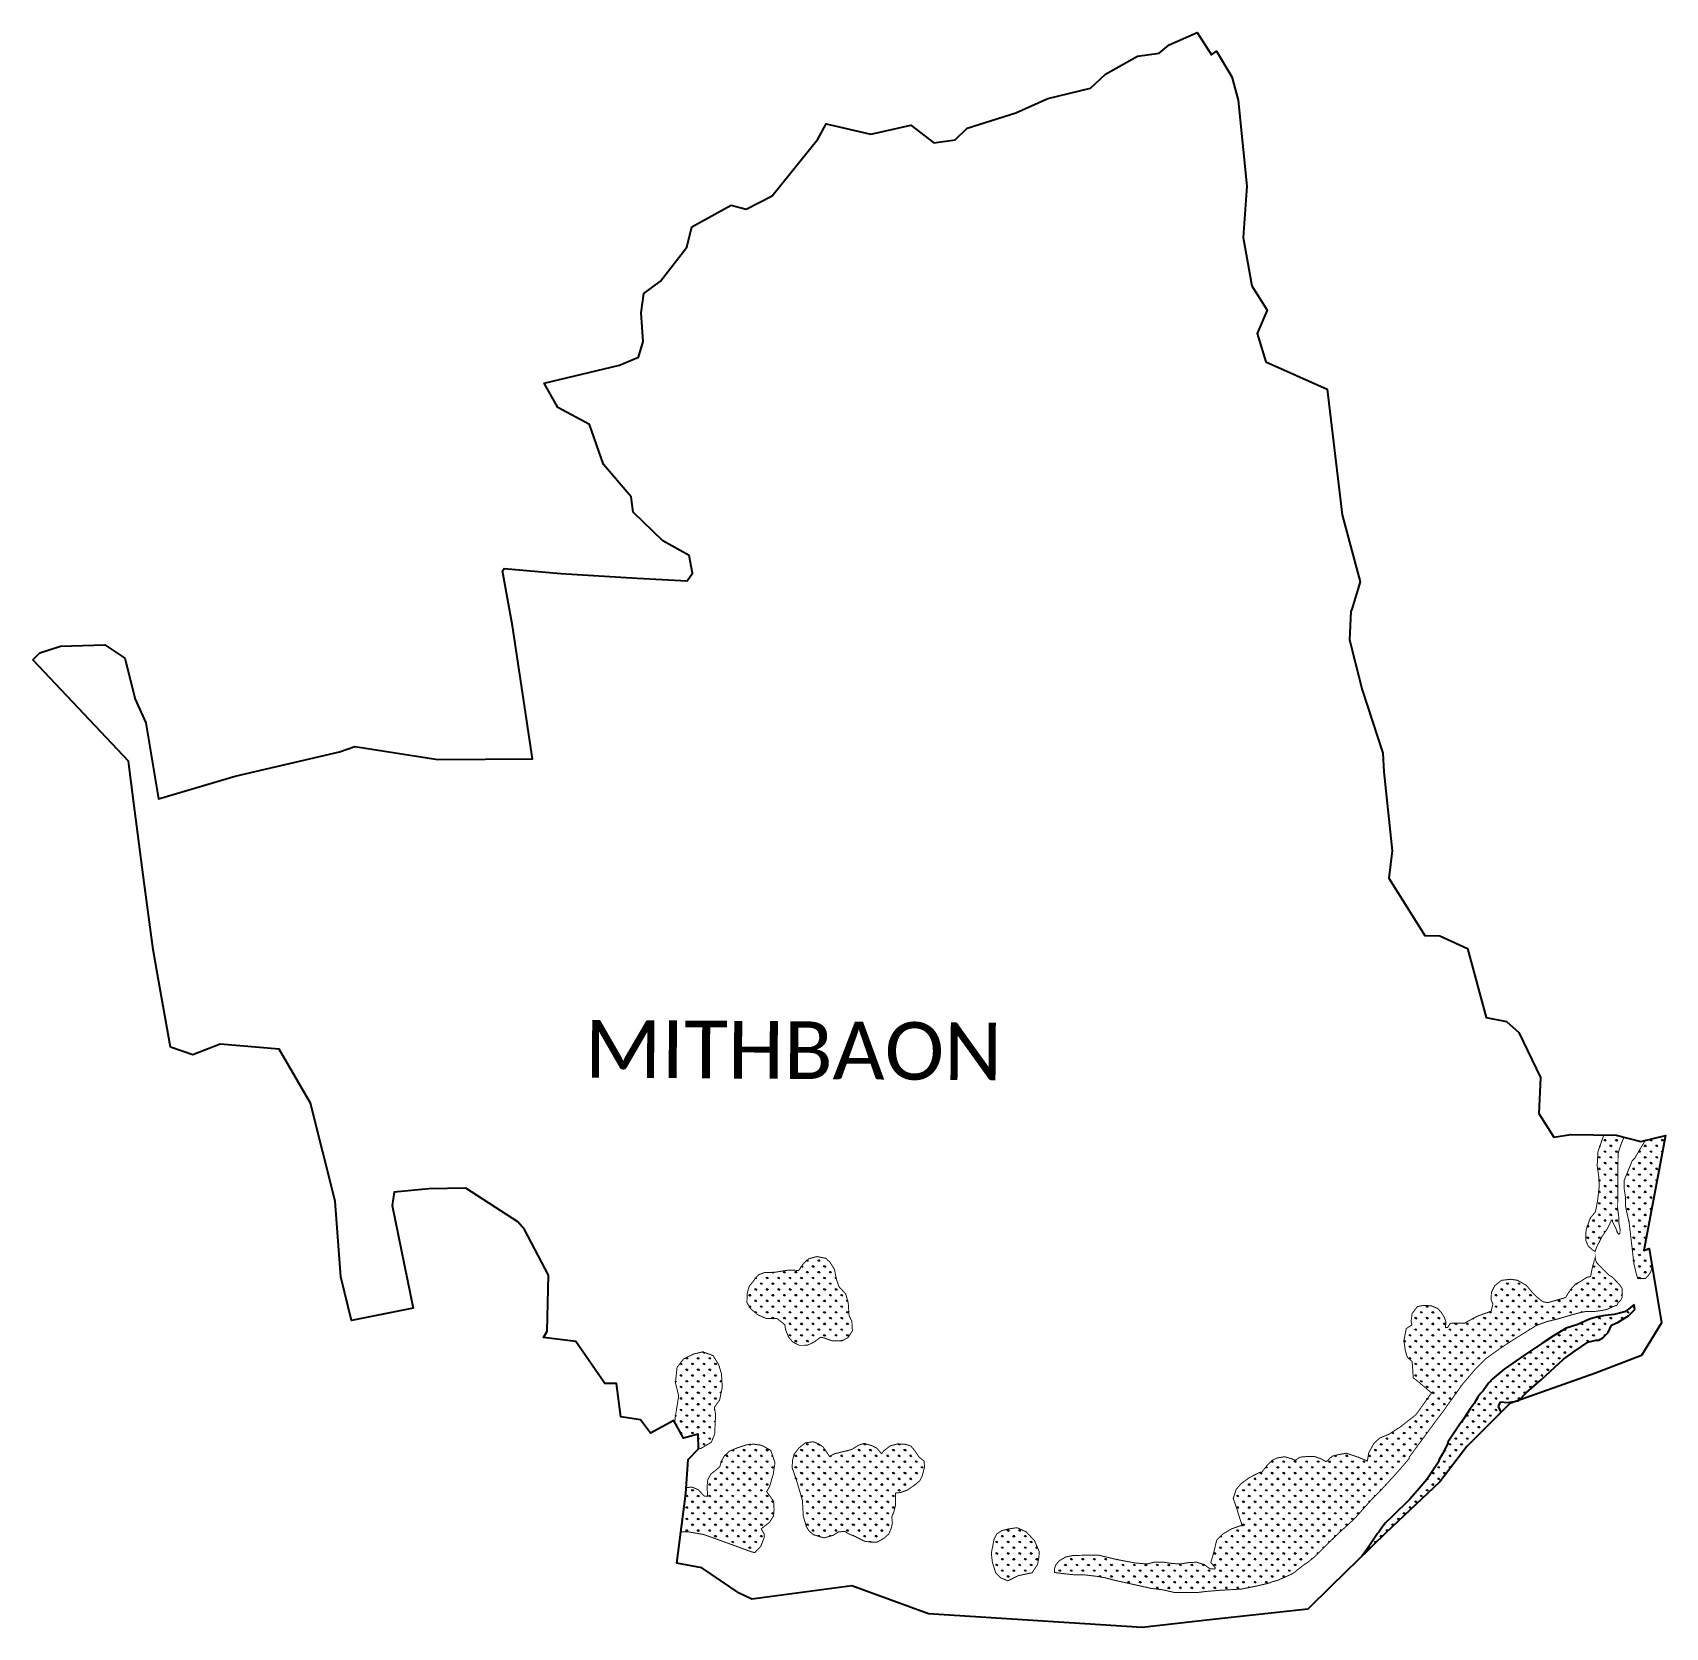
# Model space of a CAD drawing. Header units: metres. Extents: x 328606 to 333715, y 1800923 to 1805912.
import ezdxf

# ---------------------------------------------------------------- set-up
doc = ezdxf.new("R2010")
doc.units = ezdxf.units.M
for name, color, linetype in [('MANGROOVES', 112, 'Continuous'), ('village', 3, 'Continuous'), ('VILLAGE NAME', 250, 'Continuous')]:
    doc.layers.add(name, color=color, linetype=linetype)

msp = doc.modelspace()

# ---------------------------------------------------------------- texts
at = {"layer": 'VILLAGE NAME', "insert": (330333.8, 1802823.5), "char_height": 180.345, "attachment_point": 1, "rotation": 359.6139}
msp.add_mtext_dynamic_manual_height_columns('{\\fCalibri|b0|i0|c0|p34;MITHBAON}', width=1779.605, gutter_width=901.7, heights=[0], dxfattribs=at)

# ---------------------------------------------------------------- linework, layer by layer
at = {"color": 3}
for points in [[(330838.7, 1805359.9), (330920.3, 1805401.4), (331062.7, 1805579.2), (331089, 1805627.5), (331228.2, 1805594.5), (331353.4, 1805623), (331425.8, 1805568.2), (331492.2, 1805577.6), (331529.6, 1805613.6), (331681.8, 1805661.7), (331782.4, 1805706.2), (331915.6, 1805739.1), (331963, 1805782.2), (332063.5, 1805838.5), (332131.1, 1805848), (332161.9, 1805874.1), (332249.8, 1805912.5), (332294.2, 1805843.4), (332310, 1805854.8), (332358.2, 1805774.7), (332377.8, 1805700.7), (332405.2, 1805432.4), (332393.8, 1805271.4), (332420.9, 1805120), (332468.9, 1805044.1), (332437.5, 1804971.2), (332464.5, 1804882.2), (332657, 1804797.4), (332703.8, 1804404.1), (332759.4, 1804193.6), (332733.3, 1804108.2), (332731.1, 1804101.1), (332727, 1804012.9), (332766.4, 1803855.8), (332830.4, 1803657.9), (332833.5, 1803600.1), (332860.2, 1803352.9), (332850.1, 1803267), (332962.4, 1803087.9), (333009.4, 1803086.1), (333096, 1803046.4), (333154.5, 1802831.2), (333218.1, 1802818.8), (333256.8, 1802784.4), (333324, 1802643.3), (333318.8, 1802530.2), (333365.7, 1802456.9), (333419.1, 1802465.3), (333560.9, 1802462.8), (333638.3, 1802442.7), (333714.9, 1802461.5), (333647.7, 1802101.5), (333663.9, 1802108.2), (333702.7, 1801875.7), (333640.8, 1801773.7), (333496.6, 1801718.3), (333228.6, 1801623.3), (333093.3, 1801488.1), (333008.9, 1801377.5), (332840.7, 1801218.1), (332669.3, 1801051.2), (332596.2, 1800979.1), (332289.8, 1800945.8), (332077.5, 1800922.7), (331408.6, 1800965.1), (331168.7, 1801052.2), (330856.6, 1801010.9), (330816.1, 1801030), (330700, 1801108.8), (330621.4, 1801123.9), (330649.9, 1801341.4), (330656.9, 1801447.4), (330689, 1801480.8), (330688.6, 1801527.4), (330641.8, 1801515), (330612, 1801570.4), (330539.3, 1801530.2), (330508.1, 1801572.2), (330446.1, 1801581.7), (330433.1, 1801685.6), (330396.6, 1801685.9), (330305.7, 1801816.6), (330203.8, 1801829.6), (330216.1, 1801849.1), (330220, 1802024.3), (330144.8, 1802167.6), (330123.6, 1802192), (329960.8, 1802297), (329845.4, 1802295.2), (329737, 1802283.9), (329730.3, 1802242.5), (329796.8, 1801921.7), (329603.8, 1801883.3), (329569.5, 1802019.3), (329552.3, 1802256), (329474.8, 1802562.8), (329376.6, 1802731.6), (329192.3, 1802747.5), (329107.1, 1802714.1), (329037, 1802738.1), (328998.3, 1802953.9), (328982.2, 1803043.4), (328954.7, 1803253.8), (328922.3, 1803501.2), (328905.1, 1803633.3), (328784.5, 1803761), (328605.6, 1803950.4)], [(328605.6, 1803950.4), (328627.6, 1803972.3), (328692.5, 1803993), (328831.6, 1803996.8), (328894.3, 1803955.4), (328926.6, 1803827.2), (328959.8, 1803752.5), (328999.7, 1803514.9), (329239.6, 1803586.2), (329566, 1803662.6), (329613.3, 1803678.8), (329873.8, 1803637.8), (330169.3, 1803639.9), (330130.6, 1803904.4), (330107.3, 1804056.1), (330076.4, 1804228.4), (330080.9, 1804235.6), (330258.1, 1804220.6), (330497, 1804205.9), (330653.7, 1804196.7), (330670.6, 1804221.4), (330660.5, 1804276.7), (330577.5, 1804322.9), (330485.2, 1804412.4), (330478.7, 1804460.4), (330392, 1804561.6), (330348.2, 1804686.9), (330248.8, 1804739.9), (330206.5, 1804816.2), (330441.6, 1804872.4), (330501.3, 1804896.7), (330515.7, 1804945.7), (330509.7, 1805036), (330517.7, 1805096.6), (330570.7, 1805134.4), (330652.5, 1805241.7), (330668.9, 1805305.2), (330791.4, 1805372.2)]]:
    msp.add_lwpolyline(points, dxfattribs=at)
at = {"layer": 'MANGROOVES', "linetype": 'Continuous'}
for p, q in [((333510.2, 1802428.7), (333512.1, 1802430.6)), ((333526.7, 1802445.2), (333523.3, 1802448.5)), ((333526.7, 1802445.2), (333526.7, 1802449.9)), ((333526.7, 1802445.2), (333530.1, 1802448.5)), ((333544.7, 1802427.2), (333541.3, 1802430.6)), ((333544.7, 1802427.2), (333544.7, 1802432)), ((333544.7, 1802427.2), (333548, 1802430.6)), ((333562.6, 1802445.2), (333559.3, 1802448.5)), ((333562.6, 1802445.2), (333562.6, 1802449.9)), ((333562.6, 1802445.2), (333566, 1802448.5)), ((333652.4, 1802427.2), (333649.1, 1802430.6)), ((333652.4, 1802427.2), (333652.4, 1802432)), ((333652.4, 1802427.2), (333655.8, 1802430.6)), ((333670.4, 1802445.2), (333667, 1802448.5)), ((333670.4, 1802445.2), (333670.4, 1802449.9)), ((333670.4, 1802445.2), (333673.8, 1802448.5)), ((333688.4, 1802427.2), (333685, 1802430.6)), ((333688.4, 1802427.2), (333688.4, 1802432)), ((333688.4, 1802427.2), (333691.7, 1802430.6)), ((333706.3, 1802445.2), (333702.9, 1802448.5)), ((333706.3, 1802445.2), (333706.3, 1802449.9)), ((333706.3, 1802445.2), (333709.7, 1802448.5)), ((333508.8, 1802391.3), (333505.4, 1802394.7)), ((333508.8, 1802391.3), (333508.8, 1802396)), ((333508.8, 1802391.3), (333512.1, 1802394.7)), ((333526.7, 1802409.2), (333523.3, 1802412.6)), ((333526.7, 1802373.3), (333523.3, 1802376.7)), ((333526.7, 1802409.2), (333526.7, 1802414)), ((333526.7, 1802409.2), (333530.1, 1802412.6)), ((333526.7, 1802373.3), (333526.7, 1802378.1)), ((333526.7, 1802373.3), (333530.1, 1802376.7)), ((333544.7, 1802391.3), (333541.3, 1802394.7)), ((333544.7, 1802391.3), (333544.7, 1802396)), ((333544.7, 1802391.3), (333548, 1802394.7)), ((333562.6, 1802409.2), (333559.3, 1802412.6)), ((333562.6, 1802373.3), (333559.3, 1802376.7)), ((333562.6, 1802409.2), (333562.6, 1802414)), ((333562.6, 1802409.2), (333566, 1802412.6)), ((333562.6, 1802373.3), (333562.6, 1802378.1)), ((333562.6, 1802373.3), (333566, 1802376.7)), ((333634.5, 1802373.3), (333631.1, 1802376.7)), ((333634.5, 1802409.2), (333631.7, 1802412)), ((333634.5, 1802409.2), (333634.5, 1802414)), ((333634.5, 1802409.2), (333637.8, 1802412.6)), ((333634.5, 1802373.3), (333634.5, 1802378.1)), ((333634.5, 1802373.3), (333637.8, 1802376.7)), ((333652.4, 1802391.3), (333649.1, 1802394.7)), ((333652.4, 1802391.3), (333652.4, 1802396)), ((333652.4, 1802391.3), (333655.8, 1802394.7)), ((333670.4, 1802409.2), (333667, 1802412.6)), ((333670.4, 1802373.3), (333667, 1802376.7)), ((333670.4, 1802409.2), (333670.4, 1802414)), ((333670.4, 1802409.2), (333673.8, 1802412.6)), ((333670.4, 1802373.3), (333670.4, 1802378.1)), ((333670.4, 1802373.3), (333673.8, 1802376.7)), ((333688.4, 1802391.3), (333685, 1802394.7)), ((333688.4, 1802391.3), (333688.4, 1802396)), ((333688.4, 1802391.3), (333691.7, 1802394.7)), ((333705.3, 1802410.2), (333702.9, 1802412.6)), ((333508.8, 1802355.4), (333505.4, 1802358.7)), ((333508.8, 1802355.4), (333508.8, 1802360.1)), ((333508.8, 1802355.4), (333512.1, 1802358.7)), ((333526.7, 1802337.4), (333523.3, 1802340.8)), ((333526.7, 1802337.4), (333526.7, 1802342.2)), ((333526.7, 1802337.4), (333530.1, 1802340.8)), ((333544.7, 1802355.4), (333541.3, 1802358.7)), ((333544.7, 1802355.4), (333544.7, 1802360.1)), ((333544.7, 1802355.4), (333548, 1802358.7)), ((333562.6, 1802337.4), (333559.3, 1802340.8)), ((333562.6, 1802337.4), (333562.6, 1802342.2)), ((333562.6, 1802337.4), (333566, 1802340.8)), ((333598.6, 1802337.4), (333595.2, 1802340.8)), ((333598.6, 1802337.4), (333598.6, 1802342.2)), ((333598.6, 1802337.4), (333601.9, 1802340.8)), ((333616.5, 1802355.4), (333613.1, 1802358.7)), ((333616.5, 1802355.4), (333616.5, 1802360.1)), ((333616.5, 1802355.4), (333619.9, 1802358.7)), ((333634.5, 1802337.4), (333631.1, 1802340.8)), ((333634.5, 1802337.4), (333634.5, 1802342.2)), ((333634.5, 1802337.4), (333637.8, 1802340.8)), ((333652.4, 1802355.4), (333649.1, 1802358.7)), ((333652.4, 1802355.4), (333652.4, 1802360.1)), ((333652.4, 1802355.4), (333655.8, 1802358.7)), ((333670.4, 1802337.4), (333667, 1802340.8)), ((333670.4, 1802337.4), (333670.4, 1802342.2)), ((333670.4, 1802337.4), (333673.8, 1802340.8)), ((333688.4, 1802355.4), (333685, 1802358.7)), ((333688.4, 1802355.4), (333688.4, 1802360.1)), ((333688.4, 1802355.4), (333691.7, 1802358.7)), ((333508.8, 1802283.5), (333506.2, 1802286.1)), ((333508.8, 1802319.4), (333507, 1802321.2)), ((333508.8, 1802319.4), (333508.8, 1802324.2)), ((333508.8, 1802319.4), (333512.1, 1802322.8)), ((333508.8, 1802283.5), (333508.8, 1802288.3)), ((333508.8, 1802283.5), (333512.1, 1802286.9)), ((333526.7, 1802301.5), (333523.3, 1802304.9)), ((333526.7, 1802301.5), (333526.7, 1802306.2)), ((333526.7, 1802301.5), (333530.1, 1802304.9)), ((333544.7, 1802319.4), (333541.3, 1802322.8)), ((333544.7, 1802283.5), (333541.3, 1802286.9)), ((333544.7, 1802319.4), (333544.7, 1802324.2)), ((333544.7, 1802319.4), (333548, 1802322.8)), ((333544.7, 1802283.5), (333544.7, 1802288.3)), ((333544.7, 1802283.5), (333548, 1802286.9)), ((333562.6, 1802301.5), (333559.3, 1802304.9)), ((333562.6, 1802301.5), (333562.6, 1802306.2)), ((333562.6, 1802301.5), (333566, 1802304.9)), ((333598.6, 1802301.5), (333595.2, 1802304.9)), ((333598.6, 1802301.5), (333598.6, 1802306.2)), ((333598.6, 1802301.5), (333601.9, 1802304.9)), ((333616.5, 1802319.4), (333613.1, 1802322.8)), ((333616.5, 1802283.5), (333613.1, 1802286.9)), ((333616.5, 1802319.4), (333616.5, 1802324.2)), ((333616.5, 1802319.4), (333619.9, 1802322.8)), ((333616.5, 1802283.5), (333616.5, 1802288.3)), ((333616.5, 1802283.5), (333619.9, 1802286.9)), ((333634.5, 1802301.5), (333631.1, 1802304.9)), ((333634.5, 1802301.5), (333634.5, 1802306.2)), ((333634.5, 1802301.5), (333637.8, 1802304.9)), ((333652.4, 1802319.4), (333649.1, 1802322.8)), ((333652.4, 1802283.5), (333649.1, 1802286.9)), ((333652.4, 1802319.4), (333652.4, 1802324.2)), ((333652.4, 1802319.4), (333655.8, 1802322.8)), ((333652.4, 1802283.5), (333652.4, 1802288.3)), ((333652.4, 1802283.5), (333655.8, 1802286.9)), ((333670.4, 1802301.5), (333667, 1802304.9)), ((333670.4, 1802301.5), (333670.4, 1802306.2)), ((333670.4, 1802301.5), (333673.8, 1802304.9)), ((333688.4, 1802319.4), (333685, 1802322.8)), ((333688.4, 1802319.4), (333688.4, 1802324.2)), ((333688.4, 1802319.4), (333688.4, 1802319.5)), ((333508.8, 1802247.6), (333505.4, 1802251)), ((333508.8, 1802247.6), (333508.8, 1802252.4)), ((333508.8, 1802247.6), (333512.1, 1802251)), ((333526.7, 1802265.6), (333523.3, 1802268.9)), ((333526.7, 1802229.6), (333523.3, 1802233)), ((333526.7, 1802265.6), (333526.7, 1802270.3)), ((333526.7, 1802265.6), (333530.1, 1802268.9)), ((333526.7, 1802229.6), (333526.7, 1802234.4)), ((333526.7, 1802229.6), (333530.1, 1802233)), ((333544.7, 1802247.6), (333541.3, 1802251)), ((333544.7, 1802247.6), (333544.7, 1802252.4)), ((333544.7, 1802247.6), (333548, 1802251)), ((333562.6, 1802265.6), (333559.3, 1802268.9)), ((333562.6, 1802229.6), (333559.3, 1802233)), ((333562.6, 1802265.6), (333562.6, 1802270.3)), ((333562.6, 1802265.6), (333565.8, 1802268.8)), ((333562.6, 1802229.6), (333562.6, 1802234.4)), ((333562.6, 1802229.6), (333565.7, 1802232.7)), ((333598.6, 1802265.6), (333595.2, 1802268.9)), ((333598.6, 1802229.6), (333595.2, 1802233)), ((333598.6, 1802265.6), (333598.6, 1802270.3)), ((333598.6, 1802265.6), (333601.9, 1802268.9)), ((333598.6, 1802229.6), (333598.6, 1802234.4)), ((333598.6, 1802229.6), (333601.9, 1802233)), ((333616.5, 1802247.6), (333613.1, 1802251)), ((333616.5, 1802247.6), (333616.5, 1802252.4)), ((333616.5, 1802247.6), (333619.9, 1802251)), ((333634.5, 1802265.6), (333631.1, 1802268.9)), ((333634.5, 1802229.6), (333631.1, 1802233)), ((333634.5, 1802265.6), (333634.5, 1802270.3)), ((333634.5, 1802265.6), (333637.8, 1802268.9)), ((333634.5, 1802229.6), (333634.5, 1802234.4)), ((333634.5, 1802229.6), (333637.8, 1802233)), ((333652.4, 1802247.6), (333649.1, 1802251)), ((333652.4, 1802247.6), (333652.4, 1802252.4)), ((333652.4, 1802247.6), (333655.8, 1802251)), ((333670.4, 1802265.6), (333667, 1802268.9)), ((333670.4, 1802229.6), (333667, 1802233)), ((333670.4, 1802265.6), (333670.4, 1802270.3)), ((333670.4, 1802265.6), (333673.8, 1802268.9)), ((333670.4, 1802229.6), (333670.4, 1802234.4)), ((333670.4, 1802229.6), (333671.9, 1802231.1)), ((333472.8, 1802175.8), (333471, 1802177.5)), ((333472.8, 1802175.8), (333472.8, 1802180.5)), ((333472.8, 1802175.8), (333476.2, 1802179.1)), ((333490.8, 1802193.7), (333487.4, 1802197.1)), ((333490.8, 1802193.7), (333490.8, 1802198.5)), ((333490.8, 1802193.7), (333494.2, 1802197.1)), ((333508.8, 1802211.7), (333505.4, 1802215)), ((333508.8, 1802175.8), (333505.4, 1802179.1)), ((333508.8, 1802211.7), (333508.8, 1802216.4)), ((333508.8, 1802211.7), (333512.1, 1802215)), ((333508.8, 1802175.8), (333508.8, 1802180.5)), ((333508.8, 1802175.8), (333512.1, 1802179.1)), ((333526.7, 1802193.7), (333523.3, 1802197.1)), ((333526.7, 1802193.7), (333526.7, 1802198.5)), ((333526.7, 1802193.7), (333530.1, 1802197.1)), ((333544.7, 1802211.7), (333541.3, 1802215)), ((333544.7, 1802211.7), (333544.7, 1802216.4)), ((333544.7, 1802211.7), (333548, 1802215)), ((333562.6, 1802193.7), (333559.3, 1802197.1)), ((333562.6, 1802193.7), (333562.6, 1802198.5)), ((333562.6, 1802193.7), (333566, 1802197.1)), ((333600.1, 1802195.3), (333601.9, 1802197.1)), ((333616.5, 1802211.7), (333613.1, 1802215)), ((333616.5, 1802175.8), (333613.1, 1802179.1)), ((333616.5, 1802211.7), (333616.5, 1802216.4)), ((333616.5, 1802211.7), (333619.9, 1802215)), ((333616.5, 1802175.8), (333616.5, 1802180.5)), ((333616.5, 1802175.8), (333619.9, 1802179.1)), ((333634.5, 1802193.7), (333631.1, 1802197.1)), ((333634.5, 1802193.7), (333634.5, 1802198.5)), ((333634.5, 1802193.7), (333637.8, 1802197.1)), ((333652.4, 1802211.7), (333649.1, 1802215)), ((333652.4, 1802175.8), (333649.1, 1802179.1)), ((333652.4, 1802211.7), (333652.4, 1802216.4)), ((333652.4, 1802211.7), (333655.8, 1802215)), ((333652.4, 1802175.8), (333652.4, 1802180.5)), ((333652.4, 1802175.8), (333655.8, 1802179.1)), ((333472.8, 1802139.8), (333469.5, 1802143.2)), ((333472.8, 1802139.8), (333472.8, 1802144.6)), ((333472.8, 1802139.8), (333476.2, 1802143.2)), ((333490.8, 1802157.8), (333487.4, 1802161.2)), ((333490.8, 1802121.9), (333487.4, 1802125.2)), ((333490.8, 1802157.8), (333490.8, 1802162.6)), ((333490.8, 1802157.8), (333494.2, 1802161.2)), ((333490.8, 1802121.9), (333490.8, 1802126.6)), ((333490.8, 1802121.9), (333494.2, 1802125.2)), ((333508.8, 1802139.8), (333505.4, 1802143.2)), ((333508.8, 1802139.8), (333508.8, 1802144.6)), ((333508.8, 1802139.8), (333512.1, 1802143.2)), ((333525.8, 1802158.8), (333523.3, 1802161.2)), ((333526.7, 1802160.2), (333526.7, 1802162.6)), ((333564.1, 1802159.3), (333566, 1802161.2)), ((333616.5, 1802139.8), (333613.1, 1802143.2)), ((333616.5, 1802139.8), (333616.5, 1802144.6)), ((333616.5, 1802139.8), (333619.9, 1802143.2)), ((333634.5, 1802157.8), (333631.1, 1802161.2)), ((333634.5, 1802121.9), (333631.1, 1802125.2)), ((333634.5, 1802157.8), (333634.5, 1802162.6)), ((333634.5, 1802157.8), (333637.8, 1802161.2)), ((333634.5, 1802121.9), (333634.5, 1802126.6)), ((333634.5, 1802121.9), (333637.8, 1802125.2)), ((333652.4, 1802139.8), (333649.1, 1802143.2)), ((333652.4, 1802139.8), (333652.4, 1802144.6)), ((333652.4, 1802139.8), (333655.4, 1802142.8)), ((331030.2, 1802068), (331027.9, 1802070.2)), ((331030.2, 1802068), (331030.2, 1802072.2)), ((331030.2, 1802068), (331033.6, 1802071.4)), ((331066.1, 1802068), (331062.8, 1802071.4)), ((331066.1, 1802068), (331066.1, 1802072.8)), ((331066.1, 1802068), (331069.5, 1802071.4)), ((333616.5, 1802103.9), (333613.1, 1802107.3)), ((333616.5, 1802103.9), (333616.5, 1802108.7)), ((333616.5, 1802103.9), (333619.9, 1802107.3)), ((333616.5, 1802068), (333616.5, 1802072.8)), ((333616.5, 1802068), (333619.9, 1802071.4)), ((333634.5, 1802086), (333631.1, 1802089.3)), ((333634.5, 1802086), (333634.5, 1802090.7)), ((333634.5, 1802086), (333637.8, 1802089.3)), ((333652.4, 1802068), (333649.1, 1802071.4)), ((333652.4, 1802068), (333652.4, 1802072.8)), ((333652.4, 1802068), (333655.8, 1802071.4)), ((333667.1, 1802089.2), (333667, 1802089.3)), ((330904.5, 1802014.1), (330904.5, 1802018.9)), ((330922.4, 1802032.1), (330921.3, 1802033.2)), ((330922.4, 1802032.1), (330922.4, 1802033.2)), ((330922.4, 1802032.1), (330923.6, 1802033.2)), ((330940.4, 1802014.1), (330940.4, 1802018.9)), ((330958.4, 1802032.1), (330955, 1802035.4)), ((330958.4, 1802032.1), (330958.4, 1802036.8)), ((330958.4, 1802032.1), (330961.7, 1802035.4)), ((330976.3, 1802014.1), (330976.3, 1802018.9)), ((330994.3, 1802032.1), (330990.9, 1802035.4)), ((330994.3, 1802032.1), (330994.3, 1802036.8)), ((330994.3, 1802032.1), (330997.6, 1802035.4)), ((331012.2, 1802050), (331011, 1802051.3)), ((331012.2, 1802050), (331015.6, 1802053.4)), ((331012.2, 1802050), (331012.2, 1802053)), ((331012.2, 1802014.1), (331012.2, 1802018.9)), ((331030.2, 1802032.1), (331026.8, 1802035.4)), ((331030.2, 1802032.1), (331030.2, 1802036.8)), ((331030.2, 1802032.1), (331033.6, 1802035.4)), ((331048.2, 1802050), (331044.8, 1802053.4)), ((331048.2, 1802050), (331048.2, 1802054.8)), ((331048.2, 1802050), (331051.5, 1802053.4)), ((331048.2, 1802014.1), (331048.2, 1802018.9)), ((331066.1, 1802032.1), (331062.8, 1802035.4)), ((331066.1, 1802032.1), (331066.1, 1802036.8)), ((331066.1, 1802032.1), (331069.5, 1802035.4)), ((331084.1, 1802050), (331080.7, 1802053.4)), ((331084.1, 1802050), (331084.1, 1802054.8)), ((331084.1, 1802050), (331087.5, 1802053.4)), ((331084.1, 1802014.1), (331084.1, 1802018.9)), ((331102, 1802032.1), (331098.7, 1802035.4)), ((331102, 1802032.1), (331102, 1802036.8)), ((331102, 1802032.1), (331105.4, 1802035.4)), ((333490.8, 1802050), (333487.6, 1802053.2)), ((333490.8, 1802050), (333490.8, 1802054.8)), ((333490.8, 1802050), (333494.2, 1802053.4)), ((333490.8, 1802014.1), (333490.8, 1802018.9)), ((333508.8, 1802032.1), (333505.4, 1802035.4)), ((333508.8, 1802032.1), (333508.8, 1802036.8)), ((333508.8, 1802032.1), (333512.1, 1802035.4)), ((333526.7, 1802014.1), (333526.7, 1802018.9)), ((333616.5, 1802068), (333615.6, 1802068.9)), ((333634.5, 1802050), (333631.1, 1802053.4)), ((333634.5, 1802050), (333634.5, 1802054.8)), ((333634.5, 1802050), (333637.8, 1802053.4)), ((333634.5, 1802014.6), (333634.5, 1802018.9)), ((333652.4, 1802032.1), (333649.1, 1802035.4)), ((333652.4, 1802032.1), (333652.4, 1802036.8)), ((333652.4, 1802032.1), (333655.8, 1802035.4)), ((333670.4, 1802050), (333667, 1802053.4)), ((333670.4, 1802050), (333670.4, 1802054.8)), ((333670.4, 1802050), (333673.2, 1802052.8)), ((330868.6, 1801978.2), (330865.2, 1801981.6)), ((330868.6, 1802014.1), (330867.5, 1802015.2)), ((330868.6, 1802014.1), (330871.9, 1802017.5)), ((330868.6, 1802014.1), (330868.6, 1802016.7)), ((330868.6, 1801978.2), (330868.6, 1801983)), ((330868.6, 1801978.2), (330871.9, 1801981.6)), ((330886.5, 1801996.2), (330883.1, 1801999.5)), ((330886.5, 1801996.2), (330886.5, 1802000.9)), ((330886.5, 1801996.2), (330889.9, 1801999.5)), ((330904.5, 1802014.1), (330901.1, 1802017.5)), ((330904.5, 1801978.2), (330901.1, 1801981.6)), ((330904.5, 1802014.1), (330907.8, 1802017.5)), ((330904.5, 1801978.2), (330904.5, 1801983)), ((330904.5, 1801978.2), (330907.8, 1801981.6)), ((330922.4, 1801996.2), (330919.1, 1801999.5)), ((330922.4, 1801996.2), (330922.4, 1802000.9)), ((330922.4, 1801996.2), (330925.8, 1801999.5)), ((330940.4, 1802014.1), (330937, 1802017.5)), ((330940.4, 1801978.2), (330937, 1801981.6)), ((330940.4, 1802014.1), (330943.8, 1802017.5)), ((330940.4, 1801978.2), (330940.4, 1801983)), ((330940.4, 1801978.2), (330943.8, 1801981.6)), ((330958.4, 1801996.2), (330955, 1801999.5)), ((330958.4, 1801996.2), (330958.4, 1802000.9)), ((330958.4, 1801996.2), (330961.7, 1801999.5)), ((330976.3, 1802014.1), (330973, 1802017.5)), ((330976.3, 1801978.2), (330973, 1801981.6)), ((330976.3, 1802014.1), (330979.7, 1802017.5)), ((330976.3, 1801978.2), (330976.3, 1801983)), ((330976.3, 1801978.2), (330979.7, 1801981.6)), ((330994.3, 1801996.2), (330990.9, 1801999.5)), ((330994.3, 1801996.2), (330994.3, 1802000.9)), ((330994.3, 1801996.2), (330997.6, 1801999.5)), ((331012.2, 1802014.1), (331008.9, 1802017.5)), ((331012.2, 1801978.2), (331008.9, 1801981.6)), ((331012.2, 1802014.1), (331015.6, 1802017.5)), ((331012.2, 1801978.2), (331012.2, 1801983)), ((331012.2, 1801978.2), (331015.6, 1801981.6)), ((331030.2, 1801996.2), (331026.8, 1801999.5)), ((331030.2, 1801996.2), (331030.2, 1802000.9)), ((331030.2, 1801996.2), (331033.6, 1801999.5)), ((331048.2, 1802014.1), (331044.8, 1802017.5)), ((331048.2, 1801978.2), (331044.8, 1801981.6)), ((331048.2, 1802014.1), (331051.5, 1802017.5)), ((331048.2, 1801978.2), (331048.2, 1801983)), ((331048.2, 1801978.2), (331051.5, 1801981.6)), ((331066.1, 1801996.2), (331062.8, 1801999.5)), ((331066.1, 1801996.2), (331066.1, 1802000.9)), ((331066.1, 1801996.2), (331069.5, 1801999.5)), ((331084.1, 1802014.1), (331080.7, 1802017.5)), ((331084.1, 1801978.2), (331080.7, 1801981.6)), ((331084.1, 1802014.1), (331087.5, 1802017.5)), ((331084.1, 1801978.2), (331084.1, 1801983)), ((331084.1, 1801978.2), (331087.5, 1801981.6)), ((331102, 1801996.2), (331098.7, 1801999.5)), ((331102, 1801996.2), (331102, 1802000.9)), ((331102, 1801996.2), (331105.4, 1801999.5)), ((331120, 1802014.1), (331116.6, 1802017.5)), ((331120, 1801978.2), (331116.6, 1801981.6)), ((331120, 1802014.1), (331120, 1802015.2)), ((331120, 1802014.1), (331120.2, 1802014.3)), ((331120, 1801978.2), (331120, 1801983)), ((331120, 1801978.2), (331123.4, 1801981.6)), ((333203.4, 1801978.2), (333200.1, 1801981.6)), ((333203.4, 1801978.2), (333203.4, 1801983)), ((333203.4, 1801978.2), (333206.8, 1801981.6)), ((333221.4, 1801996.2), (333218, 1801999.5)), ((333221.4, 1801996.2), (333221.4, 1802000.9)), ((333221.4, 1801996.2), (333224.8, 1801999.5)), ((333239.3, 1801978.2), (333236, 1801981.6)), ((333239.3, 1801978.2), (333239.3, 1801983)), ((333239.3, 1801978.2), (333242.7, 1801981.6)), ((333257.3, 1801996.2), (333253.9, 1801999.5)), ((333257.3, 1801996.2), (333257.3, 1802000.9)), ((333257.3, 1801996.2), (333260.7, 1801999.5)), ((333275.3, 1801978.2), (333271.9, 1801981.6)), ((333275.3, 1801978.2), (333275.3, 1801983)), ((333275.3, 1801978.2), (333278.6, 1801981.6)), ((333418.9, 1801978.2), (333418.4, 1801978.8)), ((333418.9, 1801978.2), (333422.3, 1801981.6)), ((333418.9, 1801978.2), (333418.9, 1801979.5)), ((333436.9, 1801996.2), (333435.5, 1801997.6)), ((333436.9, 1801996.2), (333440.3, 1801999.5)), ((333436.9, 1801996.2), (333436.9, 1801998.4)), ((333454.9, 1801978.2), (333451.5, 1801981.6)), ((333454.9, 1801978.2), (333454.9, 1801983)), ((333454.9, 1801978.2), (333458.2, 1801981.6)), ((333472.8, 1801996.2), (333469.5, 1801999.5)), ((333472.8, 1801996.2), (333472.8, 1802000.9)), ((333472.8, 1801996.2), (333476.2, 1801999.5)), ((333490.8, 1802014.1), (333487.4, 1802017.5)), ((333490.8, 1801978.2), (333487.4, 1801981.6)), ((333490.8, 1802014.1), (333494.2, 1802017.5)), ((333490.8, 1801978.2), (333490.8, 1801983)), ((333490.8, 1801978.2), (333494.2, 1801981.6)), ((333508.8, 1801996.2), (333505.4, 1801999.5)), ((333508.8, 1801996.2), (333508.8, 1802000.9)), ((333508.8, 1801996.2), (333512.1, 1801999.5)), ((333526.7, 1802014.1), (333523.3, 1802017.5)), ((333526.7, 1801978.2), (333523.3, 1801981.6)), ((333526.7, 1802014.1), (333530.1, 1802017.5)), ((333526.7, 1801978.2), (333526.7, 1801983)), ((333526.7, 1801978.2), (333530.1, 1801981.6)), ((333544.7, 1801996.2), (333541.3, 1801999.5)), ((333544.7, 1801996.2), (333544.7, 1802000.9)), ((333544.7, 1801996.2), (333548, 1801999.5)), ((333562.6, 1801978.2), (333559.3, 1801981.6)), ((333562.6, 1801978.2), (333562.6, 1801983)), ((333562.6, 1801978.2), (333566, 1801981.6)), ((333633.9, 1802014.7), (333631.1, 1802017.5)), ((333635, 1802014.6), (333637.8, 1802017.5)), ((330850.6, 1801960.2), (330847.2, 1801963.6)), ((330850.6, 1801924.3), (330848, 1801926.9)), ((330850.6, 1801960.2), (330850.6, 1801965)), ((330850.6, 1801960.2), (330854, 1801963.6)), ((330850.6, 1801924.3), (330850.6, 1801929.1)), ((330850.6, 1801924.3), (330854, 1801927.7)), ((330868.6, 1801942.3), (330865.2, 1801945.6)), ((330868.6, 1801942.3), (330868.6, 1801947)), ((330868.6, 1801942.3), (330871.9, 1801945.6)), ((330886.5, 1801960.2), (330883.1, 1801963.6)), ((330886.5, 1801924.3), (330883.1, 1801927.7)), ((330886.5, 1801960.2), (330886.5, 1801965)), ((330886.5, 1801960.2), (330889.9, 1801963.6)), ((330886.5, 1801924.3), (330886.5, 1801929.1)), ((330886.5, 1801924.3), (330889.9, 1801927.7)), ((330904.5, 1801942.3), (330901.1, 1801945.6)), ((330904.5, 1801942.3), (330904.5, 1801947)), ((330904.5, 1801942.3), (330907.8, 1801945.6)), ((330922.4, 1801960.2), (330919.1, 1801963.6)), ((330922.4, 1801924.3), (330919.1, 1801927.7)), ((330922.4, 1801960.2), (330922.4, 1801965)), ((330922.4, 1801960.2), (330925.8, 1801963.6)), ((330922.4, 1801924.3), (330922.4, 1801929.1)), ((330922.4, 1801924.3), (330925.8, 1801927.7)), ((330940.4, 1801942.3), (330937, 1801945.6)), ((330940.4, 1801942.3), (330940.4, 1801947)), ((330940.4, 1801942.3), (330943.8, 1801945.6)), ((330958.4, 1801960.2), (330955, 1801963.6)), ((330958.4, 1801924.3), (330955, 1801927.7)), ((330958.4, 1801960.2), (330958.4, 1801965)), ((330958.4, 1801960.2), (330961.7, 1801963.6)), ((330958.4, 1801924.3), (330958.4, 1801929.1)), ((330958.4, 1801924.3), (330961.7, 1801927.7)), ((330976.3, 1801942.3), (330973, 1801945.6)), ((330976.3, 1801942.3), (330976.3, 1801947)), ((330976.3, 1801942.3), (330979.7, 1801945.6)), ((330994.3, 1801960.2), (330990.9, 1801963.6)), ((330994.3, 1801924.3), (330990.9, 1801927.7)), ((330994.3, 1801960.2), (330994.3, 1801965)), ((330994.3, 1801960.2), (330997.6, 1801963.6)), ((330994.3, 1801924.3), (330994.3, 1801929.1)), ((330994.3, 1801924.3), (330997.6, 1801927.7)), ((331012.2, 1801942.3), (331008.9, 1801945.6)), ((331012.2, 1801942.3), (331012.2, 1801947)), ((331012.2, 1801942.3), (331015.6, 1801945.6)), ((331030.2, 1801960.2), (331026.8, 1801963.6)), ((331030.2, 1801924.3), (331026.8, 1801927.7)), ((331030.2, 1801960.2), (331030.2, 1801965)), ((331030.2, 1801960.2), (331033.6, 1801963.6)), ((331030.2, 1801924.3), (331030.2, 1801929.1)), ((331030.2, 1801924.3), (331033.6, 1801927.7)), ((331048.2, 1801942.3), (331044.8, 1801945.6)), ((331048.2, 1801942.3), (331048.2, 1801947)), ((331048.2, 1801942.3), (331051.5, 1801945.6)), ((331066.1, 1801960.2), (331062.8, 1801963.6)), ((331066.1, 1801924.3), (331062.8, 1801927.7)), ((331066.1, 1801960.2), (331066.1, 1801965)), ((331066.1, 1801960.2), (331069.5, 1801963.6)), ((331066.1, 1801924.3), (331066.1, 1801929.1)), ((331066.1, 1801924.3), (331069.5, 1801927.7)), ((331084.1, 1801942.3), (331080.7, 1801945.6)), ((331084.1, 1801942.3), (331084.1, 1801947)), ((331084.1, 1801942.3), (331087.5, 1801945.6)), ((331102, 1801960.2), (331098.7, 1801963.6)), ((331102, 1801924.3), (331098.7, 1801927.7)), ((331102, 1801960.2), (331102, 1801965)), ((331102, 1801960.2), (331105.4, 1801963.6)), ((331102, 1801924.3), (331102, 1801929.1)), ((331102, 1801924.3), (331105.4, 1801927.7)), ((331120, 1801942.3), (331116.6, 1801945.6)), ((331120, 1801942.3), (331120, 1801947)), ((331120, 1801942.3), (331123.4, 1801945.6)), ((331138, 1801960.2), (331134.6, 1801963.6)), ((331138, 1801924.3), (331134.6, 1801927.7)), ((331138, 1801960.2), (331138, 1801965)), ((331138, 1801960.2), (331141.3, 1801963.6)), ((331138, 1801924.3), (331138, 1801929.1)), ((331138, 1801924.3), (331141.3, 1801927.7)), ((331155.9, 1801942.3), (331152.6, 1801945.6)), ((331155.9, 1801942.3), (331155.9, 1801945)), ((331155.9, 1801942.3), (331156.5, 1801942.9)), ((332969.9, 1801924.3), (332966.6, 1801927.7)), ((332969.9, 1801924.3), (332969.9, 1801929.1)), ((332969.9, 1801924.3), (332973.3, 1801927.7)), ((333170.7, 1801945.4), (333170.9, 1801945.6)), ((333185.5, 1801960.2), (333182.1, 1801963.6)), ((333185.5, 1801924.3), (333182.1, 1801927.7)), ((333185.5, 1801960.2), (333185.5, 1801965)), ((333185.5, 1801960.2), (333188.8, 1801963.6)), ((333185.5, 1801924.3), (333185.5, 1801929.1)), ((333185.5, 1801924.3), (333188.8, 1801927.7)), ((333203.4, 1801942.3), (333200.1, 1801945.6)), ((333203.4, 1801942.3), (333203.4, 1801947)), ((333203.4, 1801942.3), (333206.8, 1801945.6)), ((333221.4, 1801960.2), (333218, 1801963.6)), ((333221.4, 1801924.3), (333218, 1801927.7)), ((333221.4, 1801960.2), (333221.4, 1801965)), ((333221.4, 1801960.2), (333224.8, 1801963.6)), ((333221.4, 1801924.3), (333221.4, 1801929.1)), ((333221.4, 1801924.3), (333224.8, 1801927.7)), ((333239.3, 1801942.3), (333236, 1801945.6)), ((333239.3, 1801942.3), (333239.3, 1801947)), ((333239.3, 1801942.3), (333242.7, 1801945.6)), ((333257.3, 1801960.2), (333253.9, 1801963.6)), ((333257.3, 1801924.3), (333253.9, 1801927.7)), ((333257.3, 1801960.2), (333257.3, 1801965)), ((333257.3, 1801960.2), (333260.7, 1801963.6)), ((333257.3, 1801924.3), (333257.3, 1801929.1)), ((333257.3, 1801924.3), (333260.7, 1801927.7)), ((333275.3, 1801942.3), (333271.9, 1801945.6)), ((333275.3, 1801942.3), (333275.3, 1801947)), ((333275.3, 1801942.3), (333278.6, 1801945.6)), ((333293.2, 1801960.2), (333289.9, 1801963.6)), ((333293.2, 1801924.3), (333289.9, 1801927.7)), ((333293.2, 1801960.2), (333293.2, 1801965)), ((333293.2, 1801960.2), (333296.6, 1801963.6)), ((333293.2, 1801924.3), (333293.2, 1801929.1)), ((333293.2, 1801924.3), (333296.6, 1801927.7)), ((333311.2, 1801942.3), (333307.8, 1801945.6)), ((333311.2, 1801942.3), (333311.2, 1801947)), ((333311.2, 1801942.3), (333314.6, 1801945.6)), ((333329.1, 1801924.3), (333325.8, 1801927.7)), ((333329.1, 1801924.3), (333329.1, 1801929.1)), ((333329.1, 1801924.3), (333332.5, 1801927.7)), ((333365.1, 1801924.3), (333361.7, 1801927.7)), ((333365.1, 1801924.3), (333365.1, 1801929.1)), ((333365.1, 1801924.3), (333368.4, 1801927.7)), ((333383, 1801942.3), (333379.7, 1801945.6)), ((333383, 1801942.3), (333383, 1801947)), ((333383, 1801942.3), (333386.4, 1801945.6)), ((333401, 1801924.3), (333397.6, 1801927.7)), ((333401, 1801924.3), (333401, 1801929.1)), ((333401, 1801924.3), (333404.4, 1801927.7)), ((333418.9, 1801942.3), (333415.6, 1801945.6)), ((333418.9, 1801942.3), (333418.9, 1801947)), ((333418.9, 1801942.3), (333422.3, 1801945.6)), ((333436.9, 1801960.2), (333433.5, 1801963.6)), ((333436.9, 1801924.3), (333433.5, 1801927.7)), ((333436.9, 1801960.2), (333436.9, 1801965)), ((333436.9, 1801960.2), (333440.3, 1801963.6)), ((333436.9, 1801924.3), (333436.9, 1801929.1)), ((333436.9, 1801924.3), (333440.3, 1801927.7)), ((333454.9, 1801942.3), (333451.5, 1801945.6)), ((333454.9, 1801942.3), (333454.9, 1801947)), ((333454.9, 1801942.3), (333458.2, 1801945.6)), ((333472.8, 1801960.2), (333469.5, 1801963.6)), ((333472.8, 1801924.3), (333469.5, 1801927.7)), ((333472.8, 1801960.2), (333472.8, 1801965)), ((333472.8, 1801960.2), (333476.2, 1801963.6)), ((333472.8, 1801924.3), (333472.8, 1801929.1)), ((333472.8, 1801924.3), (333476.2, 1801927.7)), ((333490.8, 1801942.3), (333487.4, 1801945.6)), ((333490.8, 1801942.3), (333490.8, 1801947)), ((333490.8, 1801942.3), (333494.2, 1801945.6)), ((333508.8, 1801960.2), (333505.4, 1801963.6)), ((333508.8, 1801924.3), (333505.4, 1801927.7)), ((333508.8, 1801960.2), (333508.8, 1801965)), ((333508.8, 1801960.2), (333512.1, 1801963.6)), ((333508.8, 1801924.3), (333508.8, 1801929.1)), ((333508.8, 1801924.3), (333512.1, 1801927.7)), ((333526.7, 1801942.3), (333523.3, 1801945.6)), ((333526.7, 1801942.3), (333526.7, 1801947)), ((333526.7, 1801942.3), (333530.1, 1801945.6)), ((333544.7, 1801960.2), (333541.3, 1801963.6)), ((333544.7, 1801924.3), (333541.3, 1801927.7)), ((333544.7, 1801960.2), (333544.7, 1801965)), ((333544.7, 1801960.2), (333548, 1801963.6)), ((333544.7, 1801924.3), (333544.7, 1801929.1)), ((333544.7, 1801924.3), (333548, 1801927.7)), ((333562.6, 1801942.3), (333559.3, 1801945.6)), ((333562.6, 1801942.3), (333562.6, 1801947)), ((333562.6, 1801942.3), (333566, 1801945.6)), ((333579.6, 1801961.2), (333577.2, 1801963.6)), ((333616.5, 1801924.3), (333613.1, 1801927.7)), ((333616.5, 1801924.3), (333616.5, 1801929.1)), ((333616.5, 1801924.3), (333618.3, 1801926.1)), ((330868.6, 1801906.4), (330865.2, 1801909.7)), ((330868.6, 1801906.4), (330868.6, 1801911.1)), ((330868.6, 1801906.4), (330871.9, 1801909.7)), ((330904.5, 1801906.4), (330901.1, 1801909.7)), ((330904.5, 1801906.4), (330904.5, 1801911.1)), ((330904.5, 1801906.4), (330907.8, 1801909.7)), ((330921.8, 1801889.1), (330919.1, 1801891.8)), ((330922.4, 1801889.1), (330922.4, 1801893.2)), ((330923.1, 1801889.1), (330925.8, 1801891.8)), ((330940.4, 1801906.4), (330937, 1801909.7)), ((330940.4, 1801906.4), (330940.4, 1801911.1)), ((330940.4, 1801906.4), (330943.8, 1801909.7)), ((330958.4, 1801888.4), (330955, 1801891.8)), ((330958.4, 1801888.4), (330958.4, 1801893.2)), ((330958.4, 1801888.4), (330961.7, 1801891.8)), ((330976.3, 1801906.4), (330973, 1801909.7)), ((330976.3, 1801870.4), (330973, 1801873.8)), ((330976.3, 1801906.4), (330976.3, 1801911.1)), ((330976.3, 1801906.4), (330979.7, 1801909.7)), ((330976.3, 1801870.4), (330976.3, 1801875.2)), ((330976.3, 1801870.4), (330979.7, 1801873.8)), ((330994.3, 1801888.4), (330990.9, 1801891.8)), ((330994.3, 1801888.4), (330994.3, 1801893.2)), ((330994.3, 1801888.4), (330997.6, 1801891.8)), ((331012.2, 1801906.4), (331008.9, 1801909.7)), ((331012.2, 1801870.4), (331008.9, 1801873.8)), ((331012.2, 1801906.4), (331012.2, 1801911.1)), ((331012.2, 1801906.4), (331015.6, 1801909.7)), ((331012.2, 1801870.4), (331012.2, 1801875.2)), ((331012.2, 1801870.4), (331015.6, 1801873.8)), ((331030.2, 1801888.4), (331026.8, 1801891.8)), ((331030.2, 1801888.4), (331030.2, 1801893.2)), ((331030.2, 1801888.4), (331033.6, 1801891.8)), ((331048.2, 1801906.4), (331044.8, 1801909.7)), ((331048.2, 1801870.4), (331044.8, 1801873.8)), ((331048.2, 1801906.4), (331048.2, 1801911.1)), ((331048.2, 1801906.4), (331051.5, 1801909.7)), ((331048.2, 1801870.4), (331048.2, 1801875.2)), ((331048.2, 1801870.4), (331051.5, 1801873.8)), ((331066.1, 1801888.4), (331062.8, 1801891.8)), ((331066.1, 1801888.4), (331066.1, 1801893.2)), ((331066.1, 1801888.4), (331069.5, 1801891.8)), ((331084.1, 1801906.4), (331080.7, 1801909.7)), ((331084.1, 1801870.4), (331080.7, 1801873.8)), ((331084.1, 1801906.4), (331084.1, 1801911.1)), ((331084.1, 1801906.4), (331087.5, 1801909.7)), ((331084.1, 1801870.4), (331084.1, 1801875.2)), ((331084.1, 1801870.4), (331087.5, 1801873.8)), ((331102, 1801888.4), (331098.7, 1801891.8)), ((331102, 1801888.4), (331102, 1801893.2)), ((331102, 1801888.4), (331105.4, 1801891.8)), ((331120, 1801906.4), (331116.6, 1801909.7)), ((331120, 1801870.4), (331116.6, 1801873.8)), ((331120, 1801906.4), (331120, 1801911.1)), ((331120, 1801906.4), (331123.4, 1801909.7)), ((331120, 1801870.4), (331120, 1801875.2)), ((331120, 1801870.4), (331123.4, 1801873.8)), ((331138, 1801888.4), (331134.6, 1801891.8)), ((331138, 1801888.4), (331138, 1801893.2)), ((331138, 1801888.4), (331141.3, 1801891.8)), ((331155.9, 1801906.4), (331152.6, 1801909.7)), ((331155.9, 1801870.4), (331152.6, 1801873.8)), ((331155.9, 1801906.4), (331155.9, 1801911.1)), ((331155.9, 1801906.4), (331159.3, 1801909.7)), ((331155.9, 1801870.4), (331155.9, 1801875.2)), ((331155.9, 1801870.4), (331159.3, 1801873.8)), ((332934, 1801888.4), (332930.6, 1801891.8)), ((332934, 1801888.4), (332934, 1801893.2)), ((332934, 1801888.4), (332937.4, 1801891.8)), ((332952, 1801906.4), (332948.6, 1801909.7)), ((332952, 1801870.4), (332948.6, 1801873.8)), ((332952, 1801906.4), (332952, 1801911.1)), ((332952, 1801906.4), (332955.3, 1801909.7)), ((332952, 1801870.4), (332952, 1801875.2)), ((332952, 1801870.4), (332955.3, 1801873.8)), ((332969.9, 1801888.4), (332966.6, 1801891.8)), ((332969.9, 1801888.4), (332969.9, 1801893.2)), ((332969.9, 1801888.4), (332973.3, 1801891.8)), ((332987.9, 1801906.4), (332984.5, 1801909.7)), ((332987.9, 1801870.4), (332984.5, 1801873.8)), ((332987.9, 1801906.4), (332987.9, 1801911.1)), ((332987.9, 1801906.4), (332991.3, 1801909.7)), ((332987.9, 1801870.4), (332987.9, 1801875.2)), ((332987.9, 1801870.4), (332991.3, 1801873.8)), ((333005.9, 1801888.4), (333002.5, 1801891.8)), ((333005.9, 1801888.4), (333005.9, 1801893.2)), ((333005.9, 1801888.4), (333009.2, 1801891.8)), ((333023.8, 1801870.4), (333020.5, 1801873.8)), ((333023.8, 1801870.4), (333023.8, 1801875.2)), ((333023.8, 1801870.4), (333027.2, 1801873.8)), ((333059.7, 1801870.4), (333056.4, 1801873.8)), ((333059.7, 1801870.4), (333059.7, 1801874.8)), ((333059.7, 1801870.4), (333063.1, 1801873.8)), ((333095.7, 1801870.4), (333092.3, 1801873.8)), ((333095.7, 1801870.4), (333095.7, 1801875.2)), ((333095.7, 1801870.4), (333099, 1801873.8)), ((333113.6, 1801888.4), (333113, 1801889)), ((333113.6, 1801888.4), (333115.7, 1801890.5)), ((333113.6, 1801888.4), (333113.6, 1801889.3)), ((333131.6, 1801870.4), (333128.2, 1801873.8)), ((333131.6, 1801870.4), (333131.6, 1801875.2)), ((333131.6, 1801870.4), (333134.9, 1801873.8)), ((333149.5, 1801888.4), (333146.2, 1801891.8)), ((333149.5, 1801888.4), (333149.5, 1801893.2)), ((333149.5, 1801888.4), (333152.9, 1801891.8)), ((333167.5, 1801906.4), (333164.1, 1801909.7)), ((333167.5, 1801870.4), (333164.1, 1801873.8)), ((333167.5, 1801906.4), (333167.5, 1801911.1)), ((333167.5, 1801906.4), (333170.9, 1801909.7)), ((333167.5, 1801870.4), (333167.5, 1801875.2)), ((333167.5, 1801870.4), (333170.9, 1801873.8)), ((333185.5, 1801888.4), (333182.1, 1801891.8)), ((333185.5, 1801888.4), (333185.5, 1801893.2)), ((333185.5, 1801888.4), (333188.8, 1801891.8)), ((333203.4, 1801906.4), (333200.1, 1801909.7)), ((333203.4, 1801870.4), (333200.1, 1801873.8)), ((333203.4, 1801906.4), (333203.4, 1801911.1)), ((333203.4, 1801906.4), (333206.8, 1801909.7)), ((333203.4, 1801870.4), (333203.4, 1801875.2)), ((333203.4, 1801870.4), (333206.8, 1801873.8)), ((333221.4, 1801888.4), (333218, 1801891.8)), ((333221.4, 1801888.4), (333221.4, 1801893.2)), ((333221.4, 1801888.4), (333224.8, 1801891.8)), ((333239.3, 1801906.4), (333236, 1801909.7)), ((333239.3, 1801870.4), (333236, 1801873.8)), ((333239.3, 1801906.4), (333239.3, 1801911.1)), ((333239.3, 1801906.4), (333242.7, 1801909.7)), ((333239.3, 1801870.4), (333239.3, 1801875.2)), ((333239.3, 1801870.4), (333242.7, 1801873.8)), ((333257.3, 1801888.4), (333253.9, 1801891.8)), ((333257.3, 1801888.4), (333257.3, 1801893.2)), ((333257.3, 1801888.4), (333260.7, 1801891.8)), ((333275.3, 1801906.4), (333271.9, 1801909.7)), ((333275.3, 1801870.4), (333271.9, 1801873.8)), ((333275.3, 1801906.4), (333275.3, 1801911.1)), ((333275.3, 1801906.4), (333278.6, 1801909.7)), ((333275.3, 1801870.4), (333275.3, 1801875.2)), ((333275.3, 1801870.4), (333278.6, 1801873.8)), ((333293.2, 1801888.4), (333289.9, 1801891.8)), ((333293.2, 1801888.4), (333293.2, 1801893.2)), ((333293.2, 1801888.4), (333296.6, 1801891.8)), ((333311.2, 1801906.4), (333307.8, 1801909.7)), ((333311.2, 1801870.4), (333307.8, 1801873.8)), ((333311.2, 1801906.4), (333311.2, 1801911.1)), ((333311.2, 1801906.4), (333314.6, 1801909.7)), ((333311.2, 1801870.4), (333311.2, 1801875.2)), ((333311.2, 1801870.4), (333314.6, 1801873.8)), ((333329.1, 1801888.4), (333325.8, 1801891.8)), ((333329.1, 1801888.4), (333329.1, 1801893.2)), ((333329.1, 1801888.4), (333332.5, 1801891.8)), ((333347.1, 1801906.4), (333343.7, 1801909.7)), ((333347.1, 1801906.4), (333347.1, 1801911.1)), ((333347.1, 1801906.4), (333350.5, 1801909.7)), ((333365.1, 1801888.4), (333361.7, 1801891.8)), ((333365.1, 1801888.4), (333365.1, 1801893.2)), ((333365.1, 1801888.4), (333368.4, 1801891.8)), ((333383, 1801906.4), (333379.7, 1801909.7)), ((333383, 1801906.4), (333383, 1801911.1)), ((333383, 1801906.4), (333386.4, 1801909.7)), ((333418.9, 1801906.4), (333415.6, 1801909.7)), ((333418.9, 1801906.4), (333418.9, 1801911.1)), ((333418.9, 1801906.4), (333422.3, 1801909.7)), ((333452.9, 1801908.4), (333451.5, 1801909.7)), ((333454.9, 1801870.4), (333451.5, 1801873.8)), ((333454.9, 1801908.8), (333454.9, 1801911.1)), ((333454.9, 1801870.4), (333454.9, 1801875.2)), ((333454.9, 1801870.4), (333458.2, 1801873.8)), ((333457.8, 1801909.3), (333458.2, 1801909.7)), ((333490.8, 1801870.4), (333487.4, 1801873.8)), ((333490.8, 1801910.8), (333490.8, 1801911.1)), ((333490.8, 1801870.4), (333490.8, 1801875.2)), ((333490.8, 1801870.4), (333494.2, 1801873.8)), ((333508.8, 1801888.4), (333505.4, 1801891.8)), ((333508.8, 1801888.4), (333508.8, 1801893.2)), ((333508.8, 1801888.4), (333512.1, 1801891.8)), ((333526.7, 1801870.4), (333523.3, 1801873.8)), ((333526.7, 1801870.4), (333526.7, 1801875.2)), ((333526.7, 1801870.4), (333530.1, 1801873.8)), ((333544.7, 1801888.4), (333541.3, 1801891.8)), ((333544.7, 1801888.4), (333544.7, 1801893.2)), ((333544.7, 1801888.4), (333548, 1801891.8)), ((333580.6, 1801888.4), (333577.2, 1801891.8)), ((333580.6, 1801888.4), (333580.6, 1801893.2)), ((333580.6, 1801888.4), (333584, 1801891.8)), ((333598.6, 1801906.4), (333595.2, 1801909.7)), ((333598.6, 1801906.4), (333598.6, 1801911.1)), ((333598.6, 1801906.4), (333601.9, 1801909.7)), ((330961.5, 1801855.7), (330961.7, 1801855.8)), ((330976.3, 1801834.5), (330973, 1801837.9)), ((330976.3, 1801834.5), (330976.3, 1801839.3)), ((330976.3, 1801834.5), (330979.7, 1801837.9)), ((330994.3, 1801852.5), (330990.9, 1801855.8)), ((330994.3, 1801816.5), (330990.9, 1801819.9)), ((330994.3, 1801852.5), (330994.3, 1801857.2)), ((330994.3, 1801852.5), (330997.6, 1801855.8)), ((330994.3, 1801816.5), (330994.3, 1801821.3)), ((330994.3, 1801816.5), (330997.6, 1801819.9)), ((331012.2, 1801834.5), (331008.9, 1801837.9)), ((331012.2, 1801834.5), (331012.2, 1801839.3)), ((331012.2, 1801834.5), (331015.6, 1801837.9)), ((331030.2, 1801852.5), (331026.8, 1801855.8)), ((331030.2, 1801816.5), (331026.8, 1801819.9)), ((331030.2, 1801852.5), (331030.2, 1801857.2)), ((331030.2, 1801852.5), (331033.6, 1801855.8)), ((331030.2, 1801816.5), (331030.2, 1801821.3)), ((331030.2, 1801816.5), (331033.6, 1801819.9)), ((331048.2, 1801834.5), (331044.8, 1801837.9)), ((331048.2, 1801834.5), (331048.2, 1801839.3)), ((331048.2, 1801834.5), (331051.5, 1801837.9)), ((331066.1, 1801852.5), (331062.8, 1801855.8)), ((331066.1, 1801852.5), (331066.1, 1801857.2)), ((331066.1, 1801852.5), (331069.5, 1801855.8)), ((331084.1, 1801834.5), (331080.7, 1801837.9)), ((331084.1, 1801834.5), (331084.1, 1801839.3)), ((331084.1, 1801834.5), (331087.5, 1801837.9)), ((331102, 1801852.5), (331098.7, 1801855.8)), ((331102, 1801852.5), (331102, 1801857.2)), ((331102, 1801852.5), (331105.4, 1801855.8)), ((331102, 1801821.2), (331102, 1801821.3)), ((331120, 1801834.5), (331116.6, 1801837.9)), ((331120, 1801834.5), (331120, 1801839.3)), ((331120, 1801834.5), (331123.4, 1801837.9)), ((331138, 1801852.5), (331134.6, 1801855.8)), ((331135.7, 1801818.8), (331134.6, 1801819.9)), ((331138, 1801852.5), (331138, 1801857.2)), ((331138, 1801852.5), (331141.3, 1801855.8)), ((331138, 1801819.2), (331138, 1801821.3)), ((331155.9, 1801834.5), (331152.6, 1801837.9)), ((331155.9, 1801834.5), (331155.9, 1801839.3)), ((331155.9, 1801834.5), (331159.3, 1801837.9)), ((331170.6, 1801855.7), (331170.5, 1801855.8)), ((332898.1, 1801816.5), (332897.1, 1801817.6)), ((332898.1, 1801816.5), (332898.1, 1801821.3)), ((332898.1, 1801816.5), (332901.5, 1801819.9)), ((332916.1, 1801834.5), (332912.7, 1801837.9)), ((332916.1, 1801834.5), (332916.1, 1801839.3)), ((332916.1, 1801834.5), (332919.4, 1801837.9)), ((332934, 1801852.5), (332930.6, 1801855.8)), ((332934, 1801816.5), (332930.6, 1801819.9)), ((332934, 1801852.5), (332934, 1801857.2)), ((332934, 1801852.5), (332937.4, 1801855.8)), ((332934, 1801816.5), (332934, 1801821.3)), ((332934, 1801816.5), (332937.4, 1801819.9)), ((332952, 1801834.5), (332948.6, 1801837.9)), ((332952, 1801834.5), (332952, 1801839.3)), ((332952, 1801834.5), (332955.3, 1801837.9)), ((332969.9, 1801852.5), (332966.6, 1801855.8)), ((332969.9, 1801816.5), (332966.6, 1801819.9)), ((332969.9, 1801852.5), (332969.9, 1801857.2)), ((332969.9, 1801852.5), (332973.3, 1801855.8)), ((332969.9, 1801816.5), (332969.9, 1801821.3)), ((332969.9, 1801816.5), (332973.3, 1801819.9)), ((332987.9, 1801834.5), (332984.5, 1801837.9)), ((332987.9, 1801834.5), (332987.9, 1801839.3)), ((332987.9, 1801834.5), (332991.3, 1801837.9)), ((333005.9, 1801852.5), (333002.5, 1801855.8)), ((333005.9, 1801816.5), (333002.5, 1801819.9)), ((333005.9, 1801852.5), (333005.9, 1801857.2)), ((333005.9, 1801852.5), (333009.2, 1801855.8)), ((333005.9, 1801816.5), (333005.9, 1801821.3)), ((333005.9, 1801816.5), (333009.2, 1801819.9)), ((333023.8, 1801834.5), (333020.5, 1801837.9)), ((333023.8, 1801834.5), (333023.8, 1801839.3)), ((333023.8, 1801834.5), (333027.2, 1801837.9)), ((333041.8, 1801852.5), (333038.4, 1801855.8)), ((333041.8, 1801816.5), (333038.4, 1801819.9)), ((333041.8, 1801852.5), (333041.8, 1801857.2)), ((333041.8, 1801852.5), (333045.1, 1801855.8)), ((333041.8, 1801816.5), (333041.8, 1801821.3)), ((333041.8, 1801816.5), (333045.1, 1801819.9)), ((333059.7, 1801834.5), (333056.4, 1801837.9)), ((333059.7, 1801834.5), (333059.7, 1801839.3)), ((333059.7, 1801834.5), (333063.1, 1801837.9)), ((333077.7, 1801852.5), (333074.3, 1801855.8)), ((333077.7, 1801816.5), (333074.3, 1801819.9)), ((333077.7, 1801852.5), (333077.7, 1801857.2)), ((333077.7, 1801852.5), (333081.1, 1801855.8)), ((333077.7, 1801816.5), (333077.7, 1801821.3)), ((333077.7, 1801816.5), (333081.1, 1801819.9)), ((333095.7, 1801834.5), (333092.3, 1801837.9)), ((333095.7, 1801834.5), (333095.7, 1801839.3)), ((333095.7, 1801834.5), (333099, 1801837.9)), ((333113.6, 1801852.5), (333110.3, 1801855.8)), ((333113.6, 1801816.5), (333110.3, 1801819.9)), ((333113.6, 1801852.5), (333113.6, 1801857.2)), ((333113.6, 1801852.5), (333117, 1801855.8)), ((333113.6, 1801816.5), (333113.6, 1801821.3)), ((333113.6, 1801816.5), (333117, 1801819.9)), ((333131.6, 1801834.5), (333128.2, 1801837.9)), ((333131.6, 1801834.5), (333131.6, 1801839.3)), ((333131.6, 1801834.5), (333134.9, 1801837.9)), ((333149.5, 1801852.5), (333146.2, 1801855.8)), ((333149.5, 1801816.5), (333146.2, 1801819.9)), ((333149.5, 1801852.5), (333149.5, 1801857.2)), ((333149.5, 1801852.5), (333152.9, 1801855.8)), ((333149.5, 1801816.5), (333149.5, 1801821.3)), ((333149.5, 1801816.5), (333152.9, 1801819.9)), ((333167.5, 1801834.5), (333164.1, 1801837.9)), ((333167.5, 1801834.5), (333167.5, 1801839.3)), ((333167.5, 1801834.5), (333170.9, 1801837.9)), ((333185.5, 1801852.5), (333182.1, 1801855.8)), ((333185.5, 1801816.5), (333182.1, 1801819.9)), ((333185.5, 1801852.5), (333185.5, 1801857.2)), ((333185.5, 1801852.5), (333188.8, 1801855.8)), ((333185.5, 1801816.5), (333185.5, 1801821.3)), ((333185.5, 1801816.5), (333188.8, 1801819.9)), ((333203.4, 1801834.5), (333200.1, 1801837.9)), ((333203.4, 1801834.5), (333203.4, 1801839.3)), ((333203.4, 1801834.5), (333206.8, 1801837.9)), ((333221.4, 1801852.5), (333218, 1801855.8)), ((333221.4, 1801816.5), (333218, 1801819.9)), ((333221.4, 1801852.5), (333221.4, 1801857.2)), ((333221.4, 1801852.5), (333224.8, 1801855.8)), ((333221.4, 1801816.5), (333221.4, 1801821.3)), ((333221.4, 1801816.5), (333224.8, 1801819.9)), ((333239.3, 1801834.5), (333236, 1801837.9)), ((333239.3, 1801834.5), (333239.3, 1801839.3)), ((333239.3, 1801834.5), (333242.7, 1801837.9)), ((333257.3, 1801852.5), (333253.9, 1801855.8)), ((333257.3, 1801852.5), (333257.3, 1801857.2)), ((333257.3, 1801852.5), (333260.7, 1801855.8)), ((333291, 1801854.7), (333289.9, 1801855.8)), ((333293.2, 1801856), (333293.2, 1801857.2)), ((333365.1, 1801816.5), (333361.7, 1801819.9)), ((333365.1, 1801816.5), (333365.1, 1801821.3)), ((333365.1, 1801816.5), (333368.4, 1801819.9)), ((333383, 1801834.5), (333379.7, 1801837.9)), ((333383, 1801834.5), (333383, 1801839.3)), ((333383, 1801834.5), (333386.4, 1801837.9)), ((333401, 1801816.5), (333397.6, 1801819.9)), ((333401, 1801852.5), (333398.5, 1801855)), ((333401, 1801852.5), (333401, 1801856.5)), ((333401, 1801852.5), (333404.4, 1801855.8)), ((333401, 1801816.5), (333401, 1801821.3)), ((333401, 1801816.5), (333404.4, 1801819.9)), ((333418.9, 1801834.5), (333415.6, 1801837.9)), ((333418.9, 1801834.5), (333418.9, 1801839.3)), ((333418.9, 1801834.5), (333422.3, 1801837.9)), ((333436.9, 1801852.5), (333433.5, 1801855.8)), ((333436.9, 1801816.5), (333433.5, 1801819.9)), ((333436.9, 1801852.5), (333436.9, 1801857.2)), ((333436.9, 1801852.5), (333440.3, 1801855.8)), ((333436.9, 1801816.5), (333436.9, 1801821.3)), ((333436.9, 1801816.5), (333440.3, 1801819.9)), ((333454.9, 1801834.5), (333451.5, 1801837.9)), ((333454.9, 1801834.5), (333454.9, 1801839.3)), ((333454.9, 1801834.5), (333458.2, 1801837.9)), ((333472.8, 1801852.5), (333469.5, 1801855.8)), ((333472.8, 1801816.5), (333469.5, 1801819.9)), ((333472.8, 1801852.5), (333472.8, 1801857.2)), ((333472.8, 1801852.5), (333476.2, 1801855.8)), ((333472.8, 1801816.5), (333472.8, 1801821.3)), ((333472.8, 1801816.5), (333476.2, 1801819.9)), ((333490.8, 1801834.5), (333487.4, 1801837.9)), ((333490.8, 1801834.5), (333490.8, 1801839.3)), ((333490.8, 1801834.5), (333494.2, 1801837.9)), ((333508.8, 1801852.5), (333505.4, 1801855.8)), ((333508.8, 1801852.5), (333508.8, 1801857.2)), ((333508.8, 1801852.5), (333512.1, 1801855.8)), ((333525.9, 1801835.3), (333523.3, 1801837.9)), ((333526.7, 1801836.1), (333526.7, 1801839.3)), ((330653, 1801762.7), (330649.7, 1801766)), ((330653, 1801762.7), (330653, 1801767.4)), ((330653, 1801762.7), (330656.4, 1801766)), ((330689, 1801762.7), (330685.6, 1801766)), ((330689, 1801762.7), (330689, 1801767.4)), ((330689, 1801762.7), (330692.3, 1801766)), ((330706.9, 1801780.6), (330703.5, 1801784)), ((330706.9, 1801780.6), (330706.9, 1801783.1)), ((330706.9, 1801780.6), (330708.7, 1801782.4)), ((330724.9, 1801762.7), (330721.5, 1801766)), ((330724.9, 1801762.7), (330724.9, 1801767.4)), ((330724.9, 1801762.7), (330728.2, 1801766)), ((332916.1, 1801798.6), (332912.7, 1801802)), ((332916.1, 1801762.7), (332912.7, 1801766)), ((332916.1, 1801798.6), (332916.1, 1801803.4)), ((332916.1, 1801798.6), (332919.4, 1801802)), ((332916.1, 1801762.7), (332916.1, 1801767.4)), ((332916.1, 1801762.7), (332919.4, 1801766)), ((332934, 1801780.6), (332930.6, 1801784)), ((332934, 1801780.6), (332934, 1801785.4)), ((332934, 1801780.6), (332937.4, 1801784)), ((332952, 1801798.6), (332948.6, 1801802)), ((332952, 1801762.7), (332948.6, 1801766)), ((332952, 1801798.6), (332952, 1801803.4)), ((332952, 1801798.6), (332955.3, 1801802)), ((332952, 1801762.7), (332952, 1801767.4)), ((332952, 1801762.7), (332955.3, 1801766)), ((332969.9, 1801780.6), (332966.6, 1801784)), ((332969.9, 1801780.6), (332969.9, 1801785.4)), ((332969.9, 1801780.6), (332973.3, 1801784)), ((332987.9, 1801798.6), (332984.5, 1801802)), ((332987.9, 1801762.7), (332984.5, 1801766)), ((332987.9, 1801798.6), (332987.9, 1801803.4)), ((332987.9, 1801798.6), (332991.3, 1801802)), ((332987.9, 1801762.7), (332987.9, 1801767.4)), ((332987.9, 1801762.7), (332991.3, 1801766)), ((333005.9, 1801780.6), (333002.5, 1801784)), ((333005.9, 1801780.6), (333005.9, 1801785.4)), ((333005.9, 1801780.6), (333009.2, 1801784)), ((333023.8, 1801798.6), (333020.5, 1801802)), ((333023.8, 1801762.7), (333020.5, 1801766)), ((333023.8, 1801798.6), (333023.8, 1801803.4)), ((333023.8, 1801798.6), (333027.2, 1801802)), ((333023.8, 1801762.7), (333023.8, 1801767.4)), ((333023.8, 1801762.7), (333027.2, 1801766)), ((333041.8, 1801780.6), (333038.4, 1801784)), ((333041.8, 1801780.6), (333041.8, 1801785.4)), ((333041.8, 1801780.6), (333045.1, 1801784)), ((333059.7, 1801798.6), (333056.4, 1801802)), ((333059.7, 1801762.7), (333056.4, 1801766)), ((333059.7, 1801798.6), (333059.7, 1801803.4)), ((333059.7, 1801798.6), (333063.1, 1801802)), ((333059.7, 1801762.7), (333059.7, 1801767.4)), ((333059.7, 1801762.7), (333063.1, 1801766)), ((333077.7, 1801780.6), (333074.3, 1801784)), ((333077.7, 1801780.6), (333077.7, 1801785.4)), ((333077.7, 1801780.6), (333081.1, 1801784)), ((333095.7, 1801798.6), (333092.3, 1801802)), ((333095.7, 1801762.7), (333092.3, 1801766)), ((333095.7, 1801798.6), (333095.7, 1801803.4)), ((333095.7, 1801798.6), (333099, 1801802)), ((333095.7, 1801762.7), (333095.7, 1801767.4)), ((333095.7, 1801762.7), (333099, 1801766)), ((333113.6, 1801780.6), (333110.3, 1801784)), ((333113.6, 1801780.6), (333113.6, 1801785.4)), ((333113.6, 1801780.6), (333117, 1801784)), ((333131.6, 1801798.6), (333128.2, 1801802)), ((333131.6, 1801762.7), (333128.2, 1801766)), ((333131.6, 1801798.6), (333131.6, 1801803.4)), ((333131.6, 1801798.6), (333134.9, 1801802)), ((333131.6, 1801762.7), (333131.6, 1801767.4)), ((333131.6, 1801762.7), (333134.9, 1801766)), ((333149.5, 1801780.6), (333146.2, 1801784)), ((333149.5, 1801780.6), (333149.5, 1801785.4)), ((333149.5, 1801780.6), (333152.9, 1801784)), ((333167.5, 1801798.6), (333164.1, 1801802)), ((333167.5, 1801798.6), (333167.5, 1801803.4)), ((333167.5, 1801798.6), (333170.9, 1801802)), ((333203.1, 1801798.9), (333200.1, 1801802)), ((333203.4, 1801799.1), (333203.4, 1801803.4)), ((333204.8, 1801800), (333206.8, 1801802)), ((333275.3, 1801762.7), (333271.9, 1801766)), ((333275.3, 1801762.7), (333275.3, 1801767.4)), ((333275.3, 1801762.7), (333278.6, 1801766)), ((333293.2, 1801780.6), (333289.9, 1801784)), ((333293.2, 1801780.6), (333293.2, 1801785.4)), ((333293.2, 1801780.6), (333296.6, 1801784)), ((333311.2, 1801762.7), (333307.8, 1801766)), ((333311.2, 1801798.6), (333310.6, 1801799.2)), ((333311.2, 1801798.6), (333314.3, 1801801.7)), ((333311.2, 1801798.6), (333311.2, 1801799.6)), ((333311.2, 1801762.7), (333311.2, 1801767.4)), ((333311.2, 1801762.7), (333314.6, 1801766)), ((333329.1, 1801780.6), (333325.8, 1801784)), ((333329.1, 1801780.6), (333329.1, 1801785.4)), ((333329.1, 1801780.6), (333332.5, 1801784)), ((333347.1, 1801798.6), (333343.7, 1801802)), ((333347.1, 1801762.7), (333343.7, 1801766)), ((333347.1, 1801798.6), (333347.1, 1801803.4)), ((333347.1, 1801798.6), (333350.5, 1801802)), ((333347.1, 1801762.7), (333347.1, 1801767.4)), ((333347.1, 1801762.7), (333350.5, 1801766)), ((333365.1, 1801780.6), (333361.7, 1801784)), ((333365.1, 1801780.6), (333365.1, 1801785.4)), ((333365.1, 1801780.6), (333368.4, 1801784)), ((333383, 1801798.6), (333379.7, 1801802)), ((333383, 1801762.7), (333379.7, 1801766)), ((333383, 1801798.6), (333383, 1801803.4)), ((333383, 1801798.6), (333386.4, 1801802)), ((333383, 1801762.7), (333383, 1801767.4)), ((333383, 1801762.7), (333386.4, 1801766)), ((333401, 1801780.6), (333397.6, 1801784)), ((333401, 1801780.6), (333401, 1801785.4)), ((333401, 1801780.6), (333404.4, 1801784)), ((333418.9, 1801798.6), (333415.6, 1801802)), ((333418.9, 1801798.6), (333418.9, 1801803.4)), ((333418.9, 1801798.6), (333422.3, 1801802)), ((333452.2, 1801801.2), (333451.5, 1801802)), ((333454.9, 1801803), (333454.9, 1801803.4)), ((330635.1, 1801744.7), (330631.7, 1801748.1)), ((330635.1, 1801708.8), (330631.7, 1801712.2)), ((330635.1, 1801744.7), (330635.1, 1801749.5)), ((330635.1, 1801744.7), (330638.4, 1801748.1)), ((330635.1, 1801708.8), (330635.1, 1801713.5)), ((330635.1, 1801708.8), (330638.4, 1801712.2)), ((330653, 1801726.7), (330649.7, 1801730.1)), ((330653, 1801726.7), (330653, 1801731.5)), ((330653, 1801726.7), (330656.4, 1801730.1)), ((330671, 1801744.7), (330667.6, 1801748.1)), ((330671, 1801708.8), (330667.6, 1801712.2)), ((330671, 1801744.7), (330671, 1801749.5)), ((330671, 1801744.7), (330674.4, 1801748.1)), ((330671, 1801708.8), (330671, 1801713.5)), ((330671, 1801708.8), (330674.4, 1801712.2)), ((330689, 1801726.7), (330685.6, 1801730.1)), ((330689, 1801726.7), (330689, 1801731.5)), ((330689, 1801726.7), (330692.3, 1801730.1)), ((330706.9, 1801744.7), (330703.5, 1801748.1)), ((330706.9, 1801708.8), (330703.5, 1801712.2)), ((330706.9, 1801744.7), (330706.9, 1801749.5)), ((330706.9, 1801744.7), (330710.3, 1801748.1)), ((330706.9, 1801708.8), (330706.9, 1801713.5)), ((330706.9, 1801708.8), (330710.3, 1801712.2)), ((330724.9, 1801726.7), (330721.5, 1801730.1)), ((330724.9, 1801726.7), (330724.9, 1801731.5)), ((330724.9, 1801726.7), (330728.2, 1801730.1)), ((330742.8, 1801744.7), (330739.5, 1801748.1)), ((330742.8, 1801708.8), (330739.5, 1801712.2)), ((330742.8, 1801744.7), (330742.8, 1801749.5)), ((330742.8, 1801744.7), (330746.2, 1801748.1)), ((330742.8, 1801708.8), (330742.8, 1801713.5)), ((330742.8, 1801708.8), (330746.2, 1801712.2)), ((332934, 1801744.7), (332930.6, 1801748.1)), ((332934, 1801708.8), (332930.6, 1801712.2)), ((332934, 1801744.7), (332934, 1801749.5)), ((332934, 1801744.7), (332937.4, 1801748.1)), ((332934, 1801708.8), (332934, 1801713.5)), ((332934, 1801708.8), (332937.4, 1801712.2)), ((332952, 1801726.7), (332948.6, 1801730.1)), ((332952, 1801726.7), (332952, 1801731.5)), ((332952, 1801726.7), (332955.3, 1801730.1)), ((332969.9, 1801744.7), (332966.6, 1801748.1)), ((332969.9, 1801708.8), (332966.6, 1801712.2)), ((332969.9, 1801744.7), (332969.9, 1801749.5)), ((332969.9, 1801744.7), (332973.3, 1801748.1)), ((332969.9, 1801708.8), (332969.9, 1801713.5)), ((332969.9, 1801708.8), (332973.3, 1801712.2)), ((332987.9, 1801726.7), (332984.5, 1801730.1)), ((332987.9, 1801726.7), (332987.9, 1801731.5)), ((332987.9, 1801726.7), (332991.3, 1801730.1)), ((333005.9, 1801744.7), (333002.5, 1801748.1)), ((333005.9, 1801708.8), (333002.5, 1801712.2)), ((333005.9, 1801744.7), (333005.9, 1801749.5)), ((333005.9, 1801744.7), (333009.2, 1801748.1)), ((333005.9, 1801708.8), (333005.9, 1801713.5)), ((333005.9, 1801708.8), (333009.2, 1801712.2)), ((333023.8, 1801726.7), (333020.5, 1801730.1)), ((333023.8, 1801726.7), (333023.8, 1801731.5)), ((333023.8, 1801726.7), (333027.2, 1801730.1)), ((333041.8, 1801744.7), (333038.4, 1801748.1)), ((333041.8, 1801708.8), (333038.4, 1801712.2)), ((333041.8, 1801744.7), (333041.8, 1801749.5)), ((333041.8, 1801744.7), (333045.1, 1801748.1)), ((333041.8, 1801708.8), (333041.8, 1801713.5)), ((333041.8, 1801708.8), (333045.1, 1801712.2)), ((333059.7, 1801726.7), (333056.4, 1801730.1)), ((333059.7, 1801726.7), (333059.7, 1801731.5)), ((333059.7, 1801726.7), (333063.1, 1801730.1)), ((333077.7, 1801744.7), (333074.3, 1801748.1)), ((333077.7, 1801708.8), (333074.3, 1801712.2)), ((333077.7, 1801744.7), (333077.7, 1801749.5)), ((333077.7, 1801744.7), (333081.1, 1801748.1)), ((333077.7, 1801708.8), (333077.7, 1801713.5)), ((333077.7, 1801708.8), (333081.1, 1801712.2)), ((333095.7, 1801726.7), (333092.3, 1801730.1)), ((333095.7, 1801726.7), (333095.7, 1801731.5)), ((333095.7, 1801726.7), (333099, 1801730.1)), ((333113.6, 1801744.7), (333110.3, 1801748.1)), ((333113.6, 1801744.7), (333113.6, 1801749.5)), ((333113.6, 1801744.7), (333117, 1801748.1)), ((333185.5, 1801708.8), (333188.8, 1801712.2)), ((333221.4, 1801708.8), (333218, 1801712.2)), ((333221.4, 1801708.8), (333221.4, 1801713.5)), ((333221.4, 1801708.8), (333224.8, 1801712.2)), ((333239.3, 1801726.7), (333236, 1801730.1)), ((333239.3, 1801726.7), (333239.3, 1801731.5)), ((333239.3, 1801726.7), (333242.7, 1801730.1)), ((333257.3, 1801744.7), (333253.9, 1801748.1)), ((333257.3, 1801708.8), (333253.9, 1801712.2)), ((333257.3, 1801744.7), (333257.3, 1801749.5)), ((333257.3, 1801744.7), (333260.7, 1801748.1)), ((333257.3, 1801708.8), (333257.3, 1801713.5)), ((333257.3, 1801708.8), (333260.7, 1801712.2)), ((333275.3, 1801726.7), (333271.9, 1801730.1)), ((333275.3, 1801726.7), (333275.3, 1801731.5)), ((333275.3, 1801726.7), (333278.6, 1801730.1)), ((333293.2, 1801744.7), (333289.9, 1801748.1)), ((333293.2, 1801708.8), (333289.9, 1801712.2)), ((333293.2, 1801744.7), (333293.2, 1801749.5)), ((333293.2, 1801744.7), (333296.6, 1801748.1)), ((333293.2, 1801708.8), (333293.2, 1801713.5)), ((333293.2, 1801708.8), (333296.6, 1801712.2)), ((333311.2, 1801726.7), (333307.8, 1801730.1)), ((333311.2, 1801726.7), (333311.2, 1801731.5)), ((333311.2, 1801726.7), (333314.6, 1801730.1)), ((333329.1, 1801744.7), (333325.8, 1801748.1)), ((333329.1, 1801708.8), (333325.8, 1801712.2)), ((333329.1, 1801744.7), (333329.1, 1801749.5)), ((333329.1, 1801744.7), (333332.5, 1801748.1)), ((333329.1, 1801708.8), (333329.1, 1801713.5)), ((333329.1, 1801708.8), (333332.5, 1801712.2)), ((333347.1, 1801726.7), (333343.7, 1801730.1)), ((333347.1, 1801726.7), (333347.1, 1801731.5)), ((333347.1, 1801726.7), (333350.5, 1801730.1)), ((333365.1, 1801744.7), (333361.7, 1801748.1)), ((333365.1, 1801744.7), (333365.1, 1801749.5)), ((333365.1, 1801744.7), (333368.4, 1801748.1)), ((330617.4, 1801691.1), (330620.5, 1801694.2)), ((330635.1, 1801672.9), (330631.7, 1801676.2)), ((330635.1, 1801672.9), (330635.1, 1801677.6)), ((330635.1, 1801672.9), (330638.4, 1801676.2)), ((330653, 1801690.8), (330649.7, 1801694.2)), ((330653, 1801690.8), (330653, 1801695.6)), ((330653, 1801690.8), (330656.4, 1801694.2)), ((330671, 1801672.9), (330667.6, 1801676.2)), ((330671, 1801672.9), (330671, 1801677.6)), ((330671, 1801672.9), (330674.4, 1801676.2)), ((330689, 1801690.8), (330685.6, 1801694.2)), ((330689, 1801690.8), (330689, 1801695.6)), ((330689, 1801690.8), (330692.3, 1801694.2)), ((330706.9, 1801672.9), (330703.5, 1801676.2)), ((330706.9, 1801672.9), (330706.9, 1801677.6)), ((330706.9, 1801672.9), (330710.3, 1801676.2)), ((330724.9, 1801690.8), (330721.5, 1801694.2)), ((330724.9, 1801690.8), (330724.9, 1801695.6)), ((330724.9, 1801690.8), (330728.2, 1801694.2)), ((330742.8, 1801672.9), (330739.5, 1801676.2)), ((330742.8, 1801672.9), (330742.8, 1801677.6)), ((330742.8, 1801672.9), (330746.2, 1801676.2)), ((330760.8, 1801690.8), (330757.4, 1801694.2)), ((330760.8, 1801690.8), (330760.8, 1801695.6)), ((330760.8, 1801690.8), (330762.5, 1801692.6)), ((332952, 1801690.8), (332948.6, 1801694.2)), ((332952, 1801690.8), (332952, 1801695.6)), ((332952, 1801690.8), (332955.3, 1801694.2)), ((332969.9, 1801672.9), (332966.6, 1801676.2)), ((332969.9, 1801672.9), (332969.9, 1801677.6)), ((332969.9, 1801672.9), (332973.3, 1801676.2)), ((332987.9, 1801690.8), (332984.5, 1801694.2)), ((332987.9, 1801690.8), (332987.9, 1801695.6)), ((332987.9, 1801690.8), (332991.3, 1801694.2)), ((333005.9, 1801672.9), (333002.5, 1801676.2)), ((333005.9, 1801672.9), (333005.9, 1801677.6)), ((333005.9, 1801672.9), (333009.2, 1801676.2)), ((333023.8, 1801690.8), (333020.5, 1801694.2)), ((333023.8, 1801690.8), (333023.8, 1801695.6)), ((333023.8, 1801690.8), (333027.2, 1801694.2)), ((333041.8, 1801672.9), (333038.4, 1801676.2)), ((333041.8, 1801672.9), (333041.8, 1801677.6)), ((333041.8, 1801672.9), (333045.1, 1801676.2)), ((333059.7, 1801690.8), (333056.4, 1801694.2)), ((333059.7, 1801690.8), (333059.7, 1801695.6)), ((333059.7, 1801690.8), (333063.1, 1801694.2)), ((333074.8, 1801675.8), (333074.3, 1801676.2)), ((333167.5, 1801690.8), (333166.3, 1801692)), ((333167.5, 1801690.8), (333170.9, 1801694.2)), ((333167.5, 1801690.8), (333167.5, 1801693.2)), ((333185.5, 1801672.9), (333182.1, 1801676.2)), ((333185.5, 1801708.8), (333185.1, 1801709.2)), ((333185.5, 1801708.8), (333185.5, 1801709.5)), ((333185.5, 1801672.9), (333185.5, 1801677.6)), ((333185.5, 1801672.9), (333188.8, 1801676.2)), ((333203.4, 1801690.8), (333200.1, 1801694.2)), ((333203.4, 1801690.8), (333203.4, 1801695.6)), ((333203.4, 1801690.8), (333206.8, 1801694.2)), ((333221.4, 1801672.9), (333218, 1801676.2)), ((333221.4, 1801672.9), (333221.4, 1801677.6)), ((333221.4, 1801672.9), (333224.8, 1801676.2)), ((333239.3, 1801690.8), (333236, 1801694.2)), ((333239.3, 1801690.8), (333239.3, 1801695.6)), ((333239.3, 1801690.8), (333242.7, 1801694.2)), ((333257.3, 1801672.9), (333253.9, 1801676.2)), ((333257.3, 1801672.9), (333257.3, 1801677.6)), ((333257.3, 1801672.9), (333260.7, 1801676.2)), ((333275.3, 1801690.8), (333271.9, 1801694.2)), ((333275.3, 1801690.8), (333275.3, 1801695.6)), ((333275.3, 1801690.8), (333278.6, 1801694.2)), ((333293.2, 1801672.9), (333289.9, 1801676.2)), ((333293.2, 1801672.9), (333293.2, 1801677.6)), ((333293.2, 1801672.9), (333296.6, 1801676.2)), ((333311.2, 1801690.8), (333307.8, 1801694.2)), ((333311.2, 1801690.8), (333311.2, 1801695.6)), ((333311.2, 1801690.8), (333314.6, 1801694.2)), ((330635.1, 1801636.9), (330631.7, 1801640.3)), ((330635.1, 1801636.9), (330635.1, 1801641.7)), ((330635.1, 1801636.9), (330638.4, 1801640.3)), ((330653, 1801654.9), (330649.7, 1801658.3)), ((330653, 1801619), (330649.7, 1801622.4)), ((330653, 1801654.9), (330653, 1801659.7)), ((330653, 1801654.9), (330656.4, 1801658.3)), ((330653, 1801619), (330653, 1801623.7)), ((330653, 1801619), (330656.4, 1801622.4)), ((330671, 1801636.9), (330667.6, 1801640.3)), ((330671, 1801636.9), (330671, 1801641.7)), ((330671, 1801636.9), (330674.4, 1801640.3)), ((330689, 1801654.9), (330685.6, 1801658.3)), ((330689, 1801619), (330685.6, 1801622.4)), ((330689, 1801654.9), (330689, 1801659.7)), ((330689, 1801654.9), (330692.3, 1801658.3)), ((330689, 1801619), (330689, 1801623.7)), ((330689, 1801619), (330692.3, 1801622.4)), ((330706.9, 1801636.9), (330703.5, 1801640.3)), ((330706.9, 1801636.9), (330706.9, 1801641.7)), ((330706.9, 1801636.9), (330710.3, 1801640.3)), ((330724.9, 1801654.9), (330721.5, 1801658.3)), ((330724.9, 1801619), (330721.5, 1801622.4)), ((330724.9, 1801654.9), (330724.9, 1801659.7)), ((330724.9, 1801654.9), (330728.2, 1801658.3)), ((330724.9, 1801619), (330724.9, 1801623.7)), ((330724.9, 1801619), (330728.2, 1801622.4)), ((330742.8, 1801636.9), (330739.5, 1801640.3)), ((330742.8, 1801636.9), (330742.8, 1801641.7)), ((330742.8, 1801636.9), (330746.2, 1801640.3)), ((330760, 1801655.7), (330757.4, 1801658.3)), ((330760.8, 1801659.6), (330760.8, 1801659.7)), ((332969.9, 1801636.9), (332969.7, 1801637.2)), ((332969.9, 1801636.9), (332973.3, 1801640.3)), ((332969.9, 1801636.9), (332969.9, 1801637.6)), ((332987.9, 1801654.9), (332984.5, 1801658.3)), ((332987.9, 1801619), (332984.5, 1801622.4)), ((332987.9, 1801654.9), (332987.9, 1801659.7)), ((332987.9, 1801654.9), (332991.3, 1801658.3)), ((332987.9, 1801619), (332987.9, 1801623.7)), ((332987.9, 1801619), (332991.3, 1801622.4)), ((333005.9, 1801636.9), (333002.5, 1801640.3)), ((333005.9, 1801636.9), (333005.9, 1801641.7)), ((333005.9, 1801636.9), (333009.2, 1801640.3)), ((333023.8, 1801654.9), (333020.5, 1801658.3)), ((333023.8, 1801619), (333020.5, 1801622.4)), ((333023.8, 1801654.9), (333023.8, 1801659.7)), ((333023.8, 1801654.9), (333027.2, 1801658.3)), ((333023.8, 1801619), (333023.8, 1801623.7)), ((333023.8, 1801619), (333027.2, 1801622.4)), ((333041.8, 1801636.9), (333038.4, 1801640.3)), ((333041.8, 1801636.9), (333041.8, 1801641.7)), ((333041.8, 1801636.9), (333045.1, 1801640.3)), ((333059.7, 1801654.9), (333056.4, 1801658.3)), ((333059.7, 1801654.9), (333059.7, 1801659.7)), ((333059.7, 1801654.9), (333059.9, 1801655.1)), ((333131.6, 1801619), (333128.2, 1801622.4)), ((333131.6, 1801619), (333131.6, 1801623.7)), ((333131.6, 1801619), (333134.9, 1801622.4)), ((333149.5, 1801636.9), (333146.2, 1801640.3)), ((333149.5, 1801636.9), (333149.5, 1801641.7)), ((333149.5, 1801636.9), (333152.9, 1801640.3)), ((333167.5, 1801654.9), (333164.1, 1801658.3)), ((333167.5, 1801619), (333164.1, 1801622.4)), ((333167.5, 1801654.9), (333167.5, 1801659.7)), ((333167.5, 1801654.9), (333170.9, 1801658.3)), ((333167.5, 1801619), (333167.5, 1801623.7)), ((333167.5, 1801619), (333170.9, 1801622.4)), ((333185.5, 1801636.9), (333182.1, 1801640.3)), ((333185.5, 1801636.9), (333185.5, 1801641.7)), ((333185.5, 1801636.9), (333188.8, 1801640.3)), ((333203.4, 1801654.9), (333200.1, 1801658.3)), ((333203.4, 1801654.9), (333203.4, 1801659.7)), ((333203.4, 1801654.9), (333206.8, 1801658.3)), ((333221.4, 1801636.9), (333218, 1801640.3)), ((333221.4, 1801636.9), (333221.4, 1801641.7)), ((333221.4, 1801636.9), (333224.8, 1801640.3)), ((333239.3, 1801654.9), (333236, 1801658.3)), ((333239.3, 1801654.9), (333239.3, 1801659.7)), ((333239.3, 1801654.9), (333242.7, 1801658.3)), ((333257.3, 1801636.9), (333253.9, 1801640.3)), ((333257.3, 1801636.9), (333257.3, 1801641.7)), ((333257.3, 1801636.9), (333260.7, 1801640.3)), ((333275.3, 1801654.9), (333271.9, 1801658.3)), ((333275.3, 1801654.9), (333275.3, 1801659.7)), ((333275.3, 1801654.9), (333278.6, 1801658.3)), ((330617.1, 1801583.1), (330616.9, 1801583.2)), ((330617.1, 1801583.1), (330620.5, 1801586.4)), ((330617.1, 1801583.1), (330617.1, 1801584.3)), ((330635.1, 1801601), (330631.7, 1801604.4)), ((330635.1, 1801565.1), (330631.7, 1801568.5)), ((330635.1, 1801601), (330635.1, 1801605.8)), ((330635.1, 1801601), (330638.4, 1801604.4)), ((330635.1, 1801565.1), (330635.1, 1801569.9)), ((330635.1, 1801565.1), (330638.4, 1801568.5)), ((330653, 1801583.1), (330649.7, 1801586.4)), ((330653, 1801583.1), (330653, 1801587.8)), ((330653, 1801583.1), (330656.4, 1801586.4)), ((330671, 1801601), (330667.6, 1801604.4)), ((330671, 1801565.1), (330667.6, 1801568.5)), ((330671, 1801601), (330671, 1801605.8)), ((330671, 1801601), (330674.4, 1801604.4)), ((330671, 1801565.1), (330671, 1801569.9)), ((330671, 1801565.1), (330674.4, 1801568.5)), ((330689, 1801583.1), (330685.6, 1801586.4)), ((330689, 1801583.1), (330689, 1801587.8)), ((330689, 1801583.1), (330692.3, 1801586.4)), ((330706.9, 1801601), (330703.5, 1801604.4)), ((330706.9, 1801565.1), (330703.5, 1801568.5)), ((330706.9, 1801601), (330706.9, 1801605.8)), ((330706.9, 1801601), (330710.3, 1801604.4)), ((330706.9, 1801565.1), (330706.9, 1801569.9)), ((330706.9, 1801565.1), (330710.3, 1801568.5)), ((330724.9, 1801583.1), (330721.5, 1801586.4)), ((330724.9, 1801583.1), (330724.9, 1801587.8)), ((330724.9, 1801583.1), (330728.2, 1801586.4)), ((330740.1, 1801603.8), (330739.5, 1801604.4)), ((330741.8, 1801566.2), (330739.5, 1801568.5)), ((332934, 1801565.1), (332930.6, 1801568.5)), ((332934, 1801565.1), (332934, 1801569.9)), ((332934, 1801565.1), (332937.4, 1801568.5)), ((332952, 1801583.1), (332948.6, 1801586.4)), ((332952, 1801583.1), (332952, 1801587.8)), ((332952, 1801583.1), (332955.3, 1801586.4)), ((332969.9, 1801601), (332966.6, 1801604.4)), ((332969.9, 1801565.1), (332966.6, 1801568.5)), ((332969.9, 1801601), (332969.9, 1801605.8)), ((332969.9, 1801601), (332973.3, 1801604.4)), ((332969.9, 1801565.1), (332969.9, 1801569.9)), ((332969.9, 1801565.1), (332973.3, 1801568.5)), ((332987.9, 1801583.1), (332984.5, 1801586.4)), ((332987.9, 1801583.1), (332987.9, 1801587.8)), ((332987.9, 1801583.1), (332991.3, 1801586.4)), ((333005.9, 1801601), (333002.5, 1801604.4)), ((333005.9, 1801601), (333005.9, 1801605.8)), ((333005.9, 1801601), (333009.2, 1801604.4)), ((333077.7, 1801565.1), (333077.4, 1801565.4)), ((333077.7, 1801565.1), (333081.1, 1801568.5)), ((333077.7, 1801565.1), (333077.7, 1801565.8)), ((333095.7, 1801583.1), (333092.3, 1801586.4)), ((333095.7, 1801583.1), (333095.7, 1801587.8)), ((333095.7, 1801583.1), (333099, 1801586.4)), ((333113.6, 1801601), (333110.3, 1801604.4)), ((333113.6, 1801565.1), (333110.3, 1801568.5)), ((333113.6, 1801601), (333113.6, 1801605.8)), ((333113.6, 1801601), (333117, 1801604.4)), ((333113.6, 1801565.1), (333113.6, 1801569.9)), ((333113.6, 1801565.1), (333117, 1801568.5)), ((333131.6, 1801583.1), (333128.2, 1801586.4)), ((333131.6, 1801583.1), (333131.6, 1801587.8)), ((333131.6, 1801583.1), (333134.9, 1801586.4)), ((333149.5, 1801601), (333146.2, 1801604.4)), ((333149.5, 1801565.1), (333146.2, 1801568.5)), ((333149.5, 1801601), (333149.5, 1801605.8)), ((333149.5, 1801601), (333152.9, 1801604.4)), ((333149.5, 1801565.1), (333149.5, 1801569.9)), ((333149.5, 1801565.1), (333152.9, 1801568.5)), ((333167.5, 1801583.1), (333164.1, 1801586.4)), ((333167.5, 1801583.1), (333167.5, 1801587.8)), ((333167.5, 1801583.1), (333170.9, 1801586.4)), ((333185.5, 1801601), (333182.1, 1801604.4)), ((333185.5, 1801601), (333185.5, 1801605.8)), ((333185.5, 1801601), (333188.8, 1801604.4)), ((330635.1, 1801529.2), (330633.1, 1801531.2)), ((330635.1, 1801529.2), (330635.1, 1801533.9)), ((330635.1, 1801529.2), (330638.4, 1801532.5)), ((330653, 1801547.1), (330649.7, 1801550.5)), ((330653, 1801547.1), (330653, 1801551.9)), ((330653, 1801547.1), (330656.4, 1801550.5)), ((330671, 1801529.2), (330667.6, 1801532.5)), ((330671, 1801529.2), (330671, 1801533.9)), ((330671, 1801529.2), (330674.4, 1801532.5)), ((330689, 1801547.1), (330685.6, 1801550.5)), ((330689, 1801511.2), (330688.7, 1801511.4)), ((330689, 1801547.1), (330689, 1801551.9)), ((330689, 1801547.1), (330692.3, 1801550.5)), ((330689, 1801511.2), (330689, 1801516)), ((330689, 1801511.2), (330692.3, 1801514.6)), ((330706.9, 1801529.2), (330703.5, 1801532.5)), ((330706.9, 1801529.2), (330706.9, 1801533.9)), ((330706.9, 1801529.2), (330710.3, 1801532.5)), ((330724.9, 1801547.1), (330721.5, 1801550.5)), ((330724.9, 1801511.2), (330721.5, 1801514.6)), ((330724.9, 1801547.1), (330724.9, 1801551.9)), ((330724.9, 1801547.1), (330728.2, 1801550.5)), ((330724.9, 1801511.2), (330724.9, 1801516)), ((330724.9, 1801511.2), (330728.2, 1801514.6)), ((330740.1, 1801531.9), (330739.5, 1801532.5)), ((332844.2, 1801511.2), (332840.8, 1801514.6)), ((332844.2, 1801511.2), (332844.2, 1801516)), ((332844.2, 1801511.2), (332847.6, 1801514.6)), ((332862.2, 1801529.2), (332858.8, 1801532.5)), ((332862.2, 1801529.2), (332862.2, 1801533.9)), ((332862.2, 1801529.2), (332865.5, 1801532.5)), ((332880.1, 1801511.2), (332876.8, 1801514.6)), ((332880.1, 1801511.2), (332880.1, 1801516)), ((332880.1, 1801511.2), (332883.5, 1801514.6)), ((332898.1, 1801529.2), (332894.7, 1801532.5)), ((332898.1, 1801529.2), (332898.1, 1801533.9)), ((332898.1, 1801529.2), (332901.5, 1801532.5)), ((332916.1, 1801547.1), (332912.7, 1801550.5)), ((332916.1, 1801511.2), (332912.7, 1801514.6)), ((332916.1, 1801547.1), (332916.1, 1801551.9)), ((332916.1, 1801547.1), (332919.4, 1801550.5)), ((332916.1, 1801511.2), (332916.1, 1801516)), ((332916.1, 1801511.2), (332919.4, 1801514.6)), ((332934, 1801529.2), (332930.6, 1801532.5)), ((332934, 1801529.2), (332934, 1801533.9)), ((332934, 1801529.2), (332937.4, 1801532.5)), ((332952, 1801547.1), (332948.6, 1801550.5)), ((332952, 1801511.2), (332948.6, 1801514.6)), ((332952, 1801547.1), (332952, 1801551.9)), ((332952, 1801547.1), (332955.3, 1801550.5)), ((332952, 1801511.2), (332952, 1801516)), ((332952, 1801511.2), (332955.3, 1801514.6)), ((332968.7, 1801530.4), (332966.6, 1801532.5)), ((332969.9, 1801532), (332969.9, 1801533.9)), ((333059.7, 1801511.2), (333056.4, 1801514.6)), ((333059.7, 1801511.2), (333059.7, 1801516)), ((333059.7, 1801511.2), (333063.1, 1801514.6)), ((333077.7, 1801529.2), (333074.3, 1801532.5)), ((333077.7, 1801529.2), (333077.7, 1801533.9)), ((333077.7, 1801529.2), (333081.1, 1801532.5)), ((333095.7, 1801547.1), (333092.3, 1801550.5)), ((333095.7, 1801511.2), (333092.3, 1801514.6)), ((333095.7, 1801547.1), (333095.7, 1801551.9)), ((333095.7, 1801547.1), (333099, 1801550.5)), ((333095.7, 1801511.2), (333095.7, 1801516)), ((333095.7, 1801511.2), (333099, 1801514.6)), ((333113.6, 1801529.2), (333110.3, 1801532.5)), ((333113.6, 1801529.2), (333113.6, 1801533.9)), ((333113.6, 1801529.2), (333117, 1801532.5)), ((333131.6, 1801547.1), (333128.2, 1801550.5)), ((333131.6, 1801547.1), (333131.6, 1801551.9)), ((333131.6, 1801547.1), (333134.9, 1801550.5)), ((330706.9, 1801493.3), (330703.5, 1801496.6)), ((330706.9, 1801493.3), (330706.9, 1801498)), ((330706.9, 1801493.3), (330710.3, 1801496.6)), ((330778.8, 1801457.3), (330775.4, 1801460.7)), ((330778.8, 1801457.3), (330778.8, 1801462.1)), ((330778.8, 1801457.3), (330782.1, 1801460.7)), ((330796.7, 1801475.3), (330794.6, 1801477.5)), ((330796.7, 1801475.3), (330800.1, 1801478.7)), ((330796.7, 1801475.3), (330796.7, 1801478.4)), ((330814.7, 1801457.3), (330811.3, 1801460.7)), ((330814.7, 1801457.3), (330814.7, 1801462.1)), ((330814.7, 1801457.3), (330818, 1801460.7)), ((330832.6, 1801475.3), (330829.3, 1801478.7)), ((330832.6, 1801475.3), (330832.6, 1801480.1)), ((330832.6, 1801475.3), (330836, 1801478.7)), ((330850.6, 1801457.3), (330847.2, 1801460.7)), ((330850.6, 1801493.3), (330849.1, 1801494.8)), ((330850.6, 1801493.3), (330852.4, 1801495.1)), ((330850.6, 1801493.3), (330850.6, 1801494.9)), ((330850.6, 1801457.3), (330850.6, 1801462.1)), ((330850.6, 1801457.3), (330854, 1801460.7)), ((330868.6, 1801475.3), (330865.2, 1801478.7)), ((330868.6, 1801475.3), (330868.6, 1801480.1)), ((330868.6, 1801475.3), (330871.9, 1801478.7)), ((330886.5, 1801457.3), (330883.1, 1801460.7)), ((330886.5, 1801457.3), (330886.5, 1801462.1)), ((330886.5, 1801457.3), (330889.9, 1801460.7)), ((330904.5, 1801475.3), (330901.1, 1801478.7)), ((330904.5, 1801475.3), (330904.5, 1801480.1)), ((330904.5, 1801475.3), (330907.8, 1801478.7)), ((330921.7, 1801458.1), (330919.1, 1801460.7)), ((330994.3, 1801457.3), (330990.9, 1801460.7)), ((330994.3, 1801457.3), (330994.3, 1801462.1)), ((330994.3, 1801457.3), (330997.6, 1801460.7)), ((331012.2, 1801475.3), (331008.9, 1801478.7)), ((331012.2, 1801475.3), (331012.2, 1801480.1)), ((331012.2, 1801475.3), (331015.6, 1801478.7)), ((331030.2, 1801493.3), (331026.8, 1801496.6)), ((331030.2, 1801457.3), (331026.8, 1801460.7)), ((331030.2, 1801493.3), (331030.2, 1801498)), ((331030.2, 1801493.3), (331033.6, 1801496.6)), ((331030.2, 1801457.3), (331030.2, 1801462.1)), ((331030.2, 1801457.3), (331033.6, 1801460.7)), ((331048.2, 1801475.3), (331044.8, 1801478.7)), ((331048.2, 1801475.3), (331048.2, 1801480.1)), ((331048.2, 1801475.3), (331051.5, 1801478.7)), ((331066.1, 1801493.3), (331062.8, 1801496.6)), ((331066.1, 1801457.3), (331062.8, 1801460.7)), ((331066.1, 1801493.3), (331066.1, 1801496)), ((331066.1, 1801493.3), (331067.8, 1801494.9)), ((331066.1, 1801457.3), (331066.1, 1801462.1)), ((331066.1, 1801457.3), (331069.5, 1801460.7)), ((331084.1, 1801475.3), (331080.7, 1801478.7)), ((331084.1, 1801475.3), (331084.1, 1801479.8)), ((331084.1, 1801475.3), (331085.9, 1801477.1)), ((331102, 1801457.3), (331100.9, 1801458.5)), ((331102, 1801457.3), (331105.4, 1801460.7)), ((331102, 1801457.3), (331102, 1801459.3)), ((331138, 1801457.3), (331134.6, 1801460.7)), ((331138, 1801457.3), (331138, 1801462.1)), ((331138, 1801457.3), (331141.3, 1801460.7)), ((331155.9, 1801475.3), (331155.3, 1801475.9)), ((331155.9, 1801475.3), (331157, 1801476.4)), ((331155.9, 1801475.3), (331155.9, 1801476.1)), ((331173.9, 1801457.3), (331170.5, 1801460.7)), ((331173.9, 1801457.3), (331173.9, 1801462.1)), ((331173.9, 1801457.3), (331177.3, 1801460.7)), ((331191.8, 1801475.3), (331188.5, 1801478.7)), ((331191.8, 1801475.3), (331191.8, 1801480.1)), ((331191.8, 1801475.3), (331195.2, 1801478.7)), ((331209.8, 1801493.3), (331206.4, 1801496.6)), ((331209.8, 1801457.3), (331206.4, 1801460.7)), ((331209.8, 1801493.3), (331209.8, 1801497.7)), ((331209.8, 1801493.3), (331213.2, 1801496.6)), ((331209.8, 1801457.3), (331209.8, 1801462.1)), ((331209.8, 1801457.3), (331213.2, 1801460.7)), ((331227.8, 1801475.3), (331224.4, 1801478.7)), ((331227.8, 1801475.3), (331227.8, 1801480.1)), ((331227.8, 1801475.3), (331231.1, 1801478.7)), ((331245.7, 1801457.3), (331242.4, 1801460.7)), ((331245.7, 1801457.3), (331245.7, 1801462.1)), ((331245.7, 1801457.3), (331249.1, 1801460.7)), ((331281.6, 1801457.3), (331278.3, 1801460.7)), ((331281.6, 1801457.3), (331281.6, 1801462.1)), ((331281.6, 1801457.3), (331285, 1801460.7)), ((331299.6, 1801475.3), (331296.2, 1801478.7)), ((331299.6, 1801475.3), (331299.6, 1801480.1)), ((331299.6, 1801475.3), (331303, 1801478.7)), ((331317.6, 1801457.3), (331314.2, 1801460.7)), ((331317.6, 1801493.3), (331314.3, 1801496.5)), ((331317.6, 1801493.3), (331317.6, 1801496.4)), ((331317.6, 1801493.3), (331320.6, 1801496.3)), ((331317.6, 1801457.3), (331317.6, 1801462.1)), ((331317.6, 1801457.3), (331320.9, 1801460.7)), ((331335.5, 1801475.3), (331332.2, 1801478.7)), ((331335.5, 1801475.3), (331335.5, 1801480.1)), ((331335.5, 1801475.3), (331338.9, 1801478.7)), ((331353.5, 1801457.3), (331350.1, 1801460.7)), ((331353.5, 1801457.3), (331353.5, 1801462.1)), ((331353.5, 1801457.3), (331356.9, 1801460.7)), ((332682.6, 1801457.3), (332679.8, 1801460.1)), ((332682.6, 1801457.3), (332682.6, 1801460.8)), ((332682.6, 1801457.3), (332685.9, 1801460.7)), ((332718.5, 1801457.3), (332715.1, 1801460.7)), ((332718.5, 1801457.3), (332718.5, 1801462.1)), ((332718.5, 1801457.3), (332721.9, 1801460.7)), ((332790.3, 1801457.3), (332787, 1801460.7)), ((332790.3, 1801457.3), (332790.3, 1801462.1)), ((332790.3, 1801457.3), (332793.7, 1801460.7)), ((332808.3, 1801475.3), (332804.9, 1801478.7)), ((332808.3, 1801475.3), (332808.3, 1801480.1)), ((332808.3, 1801475.3), (332811.7, 1801478.7)), ((332826.3, 1801493.3), (332822.9, 1801496.6)), ((332826.3, 1801457.3), (332822.9, 1801460.7)), ((332826.3, 1801493.3), (332826.3, 1801498)), ((332826.3, 1801493.3), (332829.6, 1801496.6)), ((332826.3, 1801457.3), (332826.3, 1801462.1)), ((332826.3, 1801457.3), (332829.6, 1801460.7)), ((332844.2, 1801475.3), (332840.8, 1801478.7)), ((332844.2, 1801475.3), (332844.2, 1801480.1)), ((332844.2, 1801475.3), (332847.6, 1801478.7)), ((332862.2, 1801493.3), (332858.8, 1801496.6)), ((332862.2, 1801457.3), (332858.8, 1801460.7)), ((332862.2, 1801493.3), (332862.2, 1801498)), ((332862.2, 1801493.3), (332865.5, 1801496.6)), ((332862.2, 1801457.3), (332862.2, 1801462.1)), ((332862.2, 1801457.3), (332865.5, 1801460.7)), ((332880.1, 1801475.3), (332876.8, 1801478.7)), ((332880.1, 1801475.3), (332880.1, 1801480.1)), ((332880.1, 1801475.3), (332883.5, 1801478.7)), ((332898.1, 1801493.3), (332894.7, 1801496.6)), ((332898.1, 1801457.3), (332894.7, 1801460.7)), ((332898.1, 1801493.3), (332898.1, 1801498)), ((332898.1, 1801493.3), (332901.5, 1801496.6)), ((332898.1, 1801457.3), (332898.1, 1801462.1)), ((332898.1, 1801457.3), (332901.5, 1801460.7)), ((332916.1, 1801475.3), (332912.7, 1801478.7)), ((332916.1, 1801475.3), (332916.1, 1801480.1)), ((332916.1, 1801475.3), (332919.4, 1801478.7)), ((332934, 1801493.3), (332930.6, 1801496.6)), ((332934, 1801493.3), (332934, 1801498)), ((332934, 1801493.3), (332937.4, 1801496.6)), ((333023.8, 1801475.3), (333023.2, 1801475.9)), ((333023.8, 1801475.3), (333027.2, 1801478.7)), ((333023.8, 1801475.3), (333023.8, 1801477.2)), ((333041.8, 1801493.3), (333038.4, 1801496.6)), ((333041.8, 1801457.3), (333038.4, 1801460.7)), ((333041.8, 1801493.3), (333041.8, 1801498)), ((333041.8, 1801493.3), (333045.1, 1801496.6)), ((333041.8, 1801457.3), (333041.8, 1801462.1)), ((333041.8, 1801457.3), (333045.1, 1801460.7)), ((333059.7, 1801475.3), (333056.4, 1801478.7)), ((333059.7, 1801475.3), (333059.7, 1801480.1)), ((333059.7, 1801475.3), (333063.1, 1801478.7)), ((333077.7, 1801493.3), (333074.3, 1801496.6)), ((333077.7, 1801493.3), (333077.7, 1801498)), ((333077.7, 1801493.3), (333081.1, 1801496.6)), ((330760.8, 1801403.5), (330757.4, 1801406.8)), ((330760.8, 1801439.4), (330760.1, 1801440.1)), ((330760.8, 1801439.4), (330764.2, 1801442.7)), ((330760.8, 1801439.4), (330760.8, 1801442.1)), ((330760.8, 1801403.5), (330760.8, 1801408.2)), ((330760.8, 1801403.5), (330764.2, 1801406.8)), ((330778.8, 1801421.4), (330775.4, 1801424.8)), ((330778.8, 1801421.4), (330778.8, 1801426.2)), ((330778.8, 1801421.4), (330782.1, 1801424.8)), ((330796.7, 1801439.4), (330793.3, 1801442.7)), ((330796.7, 1801403.5), (330793.3, 1801406.8)), ((330796.7, 1801439.4), (330796.7, 1801444.1)), ((330796.7, 1801439.4), (330800.1, 1801442.7)), ((330796.7, 1801403.5), (330796.7, 1801408.2)), ((330796.7, 1801403.5), (330800.1, 1801406.8)), ((330814.7, 1801421.4), (330811.3, 1801424.8)), ((330814.7, 1801421.4), (330814.7, 1801426.2)), ((330814.7, 1801421.4), (330818, 1801424.8)), ((330832.6, 1801439.4), (330829.3, 1801442.7)), ((330832.6, 1801403.5), (330829.3, 1801406.8)), ((330832.6, 1801439.4), (330832.6, 1801444.1)), ((330832.6, 1801439.4), (330836, 1801442.7)), ((330832.6, 1801403.5), (330832.6, 1801408.2)), ((330832.6, 1801403.5), (330836, 1801406.8)), ((330850.6, 1801421.4), (330847.2, 1801424.8)), ((330850.6, 1801421.4), (330850.6, 1801426.2)), ((330850.6, 1801421.4), (330854, 1801424.8)), ((330868.6, 1801439.4), (330865.2, 1801442.7)), ((330868.6, 1801403.5), (330865.2, 1801406.8)), ((330868.6, 1801439.4), (330868.6, 1801444.1)), ((330868.6, 1801439.4), (330871.9, 1801442.7)), ((330868.6, 1801403.5), (330868.6, 1801408.2)), ((330868.6, 1801403.5), (330871.9, 1801406.8)), ((330886.5, 1801421.4), (330883.1, 1801424.8)), ((330886.5, 1801421.4), (330886.5, 1801426.2)), ((330886.5, 1801421.4), (330889.9, 1801424.8)), ((330904.5, 1801439.4), (330901.1, 1801442.7)), ((330904.5, 1801403.5), (330901.1, 1801406.8)), ((330904.5, 1801439.4), (330904.5, 1801444.1)), ((330904.5, 1801439.4), (330907.8, 1801442.7)), ((330904.5, 1801403.5), (330904.5, 1801408.2)), ((330904.5, 1801403.5), (330907.8, 1801406.8)), ((330922.4, 1801421.4), (330919.1, 1801424.8)), ((330922.4, 1801421.4), (330922.4, 1801426.2)), ((330922.4, 1801421.4), (330925.8, 1801424.8)), ((330994.3, 1801421.4), (330990.9, 1801424.8)), ((330994.3, 1801421.4), (330994.3, 1801426.2)), ((330994.3, 1801421.4), (330997.6, 1801424.8)), ((331012.2, 1801439.4), (331008.9, 1801442.7)), ((331012.2, 1801403.5), (331008.9, 1801406.8)), ((331012.2, 1801439.4), (331012.2, 1801444.1)), ((331012.2, 1801439.4), (331015.6, 1801442.7)), ((331012.2, 1801403.5), (331012.2, 1801408.2)), ((331012.2, 1801403.5), (331015.6, 1801406.8)), ((331030.2, 1801421.4), (331026.8, 1801424.8)), ((331030.2, 1801421.4), (331030.2, 1801426.2)), ((331030.2, 1801421.4), (331033.6, 1801424.8)), ((331048.2, 1801439.4), (331044.8, 1801442.7)), ((331048.2, 1801403.5), (331044.8, 1801406.8)), ((331048.2, 1801439.4), (331048.2, 1801444.1)), ((331048.2, 1801439.4), (331051.5, 1801442.7)), ((331048.2, 1801403.5), (331048.2, 1801408.2)), ((331048.2, 1801403.5), (331051.5, 1801406.8)), ((331066.1, 1801421.4), (331062.8, 1801424.8)), ((331066.1, 1801421.4), (331066.1, 1801426.2)), ((331066.1, 1801421.4), (331069.5, 1801424.8)), ((331084.1, 1801439.4), (331080.7, 1801442.7)), ((331084.1, 1801403.5), (331080.7, 1801406.8)), ((331084.1, 1801439.4), (331084.1, 1801444.1)), ((331084.1, 1801439.4), (331087.5, 1801442.7)), ((331084.1, 1801403.5), (331084.1, 1801408.2)), ((331084.1, 1801403.5), (331087.5, 1801406.8)), ((331102, 1801421.4), (331098.7, 1801424.8)), ((331102, 1801421.4), (331102, 1801426.2)), ((331102, 1801421.4), (331105.4, 1801424.8)), ((331120, 1801439.4), (331116.6, 1801442.7)), ((331120, 1801403.5), (331116.6, 1801406.8)), ((331120, 1801439.4), (331120, 1801444.1)), ((331120, 1801439.4), (331123.4, 1801442.7)), ((331120, 1801403.5), (331120, 1801408.2)), ((331120, 1801403.5), (331123.4, 1801406.8)), ((331138, 1801421.4), (331134.6, 1801424.8)), ((331138, 1801421.4), (331138, 1801426.2)), ((331138, 1801421.4), (331141.3, 1801424.8)), ((331155.9, 1801439.4), (331152.6, 1801442.7)), ((331155.9, 1801403.5), (331152.6, 1801406.8)), ((331155.9, 1801439.4), (331155.9, 1801444.1)), ((331155.9, 1801439.4), (331159.3, 1801442.7)), ((331155.9, 1801403.5), (331155.9, 1801408.2)), ((331155.9, 1801403.5), (331159.3, 1801406.8)), ((331173.9, 1801421.4), (331170.5, 1801424.8)), ((331173.9, 1801421.4), (331173.9, 1801426.2)), ((331173.9, 1801421.4), (331177.3, 1801424.8)), ((331191.8, 1801439.4), (331188.5, 1801442.7)), ((331191.8, 1801403.5), (331188.5, 1801406.8)), ((331191.8, 1801439.4), (331191.8, 1801444.1)), ((331191.8, 1801439.4), (331195.2, 1801442.7)), ((331191.8, 1801403.5), (331191.8, 1801408.2)), ((331191.8, 1801403.5), (331195.2, 1801406.8)), ((331209.8, 1801421.4), (331206.4, 1801424.8)), ((331209.8, 1801421.4), (331209.8, 1801426.2)), ((331209.8, 1801421.4), (331213.2, 1801424.8)), ((331227.8, 1801439.4), (331224.4, 1801442.7)), ((331227.8, 1801403.5), (331224.4, 1801406.8)), ((331227.8, 1801439.4), (331227.8, 1801444.1)), ((331227.8, 1801439.4), (331231.1, 1801442.7)), ((331227.8, 1801403.5), (331227.8, 1801408.2)), ((331227.8, 1801403.5), (331231.1, 1801406.8)), ((331245.7, 1801421.4), (331242.4, 1801424.8)), ((331245.7, 1801421.4), (331245.7, 1801426.2)), ((331245.7, 1801421.4), (331249.1, 1801424.8)), ((331263.7, 1801439.4), (331260.3, 1801442.7)), ((331263.7, 1801403.5), (331260.3, 1801406.8)), ((331263.7, 1801439.4), (331263.7, 1801444.1)), ((331263.7, 1801439.4), (331267.1, 1801442.7)), ((331263.7, 1801403.5), (331263.7, 1801408.2)), ((331263.7, 1801403.5), (331267.1, 1801406.8)), ((331281.6, 1801421.4), (331278.3, 1801424.8)), ((331281.6, 1801421.4), (331281.6, 1801426.2)), ((331281.6, 1801421.4), (331285, 1801424.8)), ((331299.6, 1801439.4), (331296.2, 1801442.7)), ((331299.6, 1801403.5), (331296.2, 1801406.8)), ((331299.6, 1801439.4), (331299.6, 1801444.1)), ((331299.6, 1801439.4), (331303, 1801442.7)), ((331299.6, 1801403.5), (331299.6, 1801408.2)), ((331299.6, 1801403.5), (331303, 1801406.8)), ((331317.6, 1801421.4), (331314.2, 1801424.8)), ((331317.6, 1801421.4), (331317.6, 1801426.2)), ((331317.6, 1801421.4), (331320.9, 1801424.8)), ((331335.5, 1801439.4), (331332.2, 1801442.7)), ((331335.5, 1801403.5), (331332.2, 1801406.8)), ((331335.5, 1801439.4), (331335.5, 1801444.1)), ((331335.5, 1801439.4), (331338.9, 1801442.7)), ((331335.5, 1801403.5), (331335.5, 1801408.2)), ((331335.5, 1801403.5), (331338.9, 1801406.8)), ((331353.5, 1801421.4), (331350.1, 1801424.8)), ((331353.5, 1801421.4), (331353.5, 1801426.2)), ((331353.5, 1801421.4), (331356.9, 1801424.8)), ((331371.5, 1801439.4), (331368.1, 1801442.7)), ((331371.5, 1801403.5), (331368.1, 1801406.8)), ((331371.5, 1801439.4), (331371.5, 1801444.1)), ((331371.5, 1801439.4), (331374.8, 1801442.7)), ((331371.5, 1801403.5), (331371.5, 1801408.2)), ((331371.5, 1801403.5), (331374.8, 1801406.8)), ((331389.4, 1801421.4), (331386, 1801424.8)), ((331389.4, 1801421.4), (331389.4, 1801426.2)), ((331389.4, 1801421.4), (331392.8, 1801424.8)), ((332449.1, 1801403.5), (332445.7, 1801406.8)), ((332449.1, 1801403.5), (332449.1, 1801407.9)), ((332449.1, 1801403.5), (332452.4, 1801406.8)), ((332467, 1801421.4), (332464.4, 1801424)), ((332467, 1801421.4), (332467, 1801426.2)), ((332467, 1801421.4), (332470.4, 1801424.8)), ((332485, 1801403.5), (332481.6, 1801406.8)), ((332485, 1801439.4), (332482, 1801442.3)), ((332485, 1801439.4), (332485, 1801444.1)), ((332485, 1801439.4), (332488.4, 1801442.7)), ((332485, 1801403.5), (332485, 1801408.2)), ((332485, 1801403.5), (332488.4, 1801406.8)), ((332503, 1801421.4), (332499.6, 1801424.8)), ((332503, 1801421.4), (332503, 1801426.2)), ((332503, 1801421.4), (332506.3, 1801424.8)), ((332520.9, 1801439.4), (332517.6, 1801442.7)), ((332520.9, 1801403.5), (332517.6, 1801406.8)), ((332520.9, 1801439.4), (332520.9, 1801444.1)), ((332520.9, 1801439.4), (332524.3, 1801442.7)), ((332520.9, 1801403.5), (332520.9, 1801408.2)), ((332520.9, 1801403.5), (332524.3, 1801406.8)), ((332538.9, 1801421.4), (332535.5, 1801424.8)), ((332538.9, 1801421.4), (332538.9, 1801426.2)), ((332538.9, 1801421.4), (332542.3, 1801424.8)), ((332556.8, 1801439.4), (332553.5, 1801442.7)), ((332556.8, 1801403.5), (332553.5, 1801406.8)), ((332556.8, 1801439.4), (332556.8, 1801444.1)), ((332556.8, 1801439.4), (332560.2, 1801442.7)), ((332556.8, 1801403.5), (332556.8, 1801408.2)), ((332556.8, 1801403.5), (332560.2, 1801406.8)), ((332574.8, 1801421.4), (332571.4, 1801424.8)), ((332574.8, 1801421.4), (332574.8, 1801426.2)), ((332574.8, 1801421.4), (332578.2, 1801424.8)), ((332592.8, 1801439.4), (332589.4, 1801442.7)), ((332592.8, 1801403.5), (332589.4, 1801406.8)), ((332592.8, 1801439.4), (332592.8, 1801444.1)), ((332592.8, 1801439.4), (332596.1, 1801442.7)), ((332592.8, 1801403.5), (332592.8, 1801408.2)), ((332592.8, 1801403.5), (332596.1, 1801406.8)), ((332610.7, 1801421.4), (332607.4, 1801424.8)), ((332610.7, 1801421.4), (332610.7, 1801426.2)), ((332610.7, 1801421.4), (332614.1, 1801424.8)), ((332628.7, 1801439.4), (332625.3, 1801442.7)), ((332628.7, 1801403.5), (332625.3, 1801406.8)), ((332628.7, 1801439.4), (332628.7, 1801444.1)), ((332628.7, 1801439.4), (332632.1, 1801442.7)), ((332628.7, 1801403.5), (332628.7, 1801408.2)), ((332628.7, 1801403.5), (332632.1, 1801406.8)), ((332646.6, 1801421.4), (332643.3, 1801424.8)), ((332646.6, 1801421.4), (332646.6, 1801426.2)), ((332646.6, 1801421.4), (332650, 1801424.8)), ((332664.6, 1801439.4), (332661.2, 1801442.7)), ((332664.6, 1801403.5), (332661.2, 1801406.8)), ((332664.6, 1801439.4), (332664.6, 1801444.1)), ((332664.6, 1801439.4), (332668, 1801442.7)), ((332664.6, 1801403.5), (332664.6, 1801408.2)), ((332664.6, 1801403.5), (332668, 1801406.8)), ((332682.6, 1801421.4), (332679.2, 1801424.8)), ((332682.6, 1801421.4), (332682.6, 1801426.2)), ((332682.6, 1801421.4), (332685.9, 1801424.8)), ((332700.5, 1801439.4), (332697.2, 1801442.7)), ((332700.5, 1801403.5), (332697.2, 1801406.8)), ((332700.5, 1801439.4), (332700.5, 1801444.1)), ((332700.5, 1801439.4), (332703.9, 1801442.7)), ((332700.5, 1801403.5), (332700.5, 1801408.2)), ((332700.5, 1801403.5), (332703.9, 1801406.8)), ((332718.5, 1801421.4), (332715.1, 1801424.8)), ((332718.5, 1801421.4), (332718.5, 1801426.2)), ((332718.5, 1801421.4), (332721.9, 1801424.8)), ((332736.4, 1801439.4), (332733.1, 1801442.7)), ((332736.4, 1801403.5), (332733.1, 1801406.8)), ((332736.4, 1801439.4), (332736.4, 1801444.1)), ((332736.4, 1801439.4), (332739.8, 1801442.7)), ((332736.4, 1801403.5), (332736.4, 1801408.2)), ((332736.4, 1801403.5), (332739.8, 1801406.8)), ((332754.4, 1801421.4), (332751, 1801424.8)), ((332754.4, 1801421.4), (332754.4, 1801426.2)), ((332754.4, 1801421.4), (332757.8, 1801424.8)), ((332772.4, 1801439.4), (332769, 1801442.7)), ((332772.4, 1801403.5), (332769, 1801406.8)), ((332772.4, 1801439.4), (332772.4, 1801444.1)), ((332772.4, 1801439.4), (332775.7, 1801442.7)), ((332772.4, 1801403.5), (332772.4, 1801408.2)), ((332772.4, 1801403.5), (332775.7, 1801406.8)), ((332790.3, 1801421.4), (332787, 1801424.8)), ((332790.3, 1801421.4), (332790.3, 1801426.2)), ((332790.3, 1801421.4), (332793.7, 1801424.8)), ((332808.3, 1801439.4), (332804.9, 1801442.7)), ((332808.3, 1801403.5), (332804.9, 1801406.8)), ((332808.3, 1801439.4), (332808.3, 1801444.1)), ((332808.3, 1801439.4), (332811.7, 1801442.7)), ((332808.3, 1801403.5), (332808.3, 1801408.2)), ((332808.3, 1801403.5), (332811.7, 1801406.8)), ((332826.3, 1801421.4), (332822.9, 1801424.8)), ((332826.3, 1801421.4), (332826.3, 1801426.2)), ((332826.3, 1801421.4), (332829.6, 1801424.8)), ((332844.2, 1801439.4), (332840.8, 1801442.7)), ((332844.2, 1801403.5), (332840.8, 1801406.8)), ((332844.2, 1801439.4), (332844.2, 1801444.1)), ((332844.2, 1801439.4), (332847.6, 1801442.7)), ((332844.2, 1801403.5), (332844.2, 1801408.2)), ((332844.2, 1801403.5), (332847.6, 1801406.8)), ((332862.2, 1801421.4), (332858.8, 1801424.8)), ((332862.2, 1801421.4), (332862.2, 1801426.2)), ((332862.2, 1801421.4), (332865.5, 1801424.8)), ((332880.1, 1801439.4), (332876.8, 1801442.7)), ((332880.1, 1801439.4), (332880.1, 1801444.1)), ((332880.1, 1801439.4), (332883.5, 1801442.7)), ((332987.9, 1801403.5), (332984.5, 1801406.8)), ((332987.9, 1801403.5), (332987.9, 1801408.2)), ((332987.9, 1801403.5), (332991.3, 1801406.8)), ((333005.9, 1801421.4), (333002.5, 1801424.8)), ((333005.9, 1801421.4), (333005.9, 1801426.2)), ((333005.9, 1801421.4), (333009.2, 1801424.8)), ((333023.8, 1801439.4), (333020.5, 1801442.7)), ((333023.8, 1801403.5), (333020.5, 1801406.8)), ((333023.8, 1801439.4), (333023.8, 1801444.1)), ((333023.8, 1801439.4), (333027.2, 1801442.7)), ((333023.8, 1801403.5), (333023.8, 1801408.2)), ((333023.8, 1801403.5), (333027.2, 1801406.8)), ((333041.8, 1801421.4), (333038.4, 1801424.8)), ((333041.8, 1801421.4), (333041.8, 1801426.2)), ((333041.8, 1801421.4), (333044.4, 1801424)), ((333057.7, 1801441.5), (333056.4, 1801442.7)), ((330724.9, 1801367.5), (330721.5, 1801370.9)), ((330724.9, 1801367.5), (330724.9, 1801372.3)), ((330724.9, 1801367.5), (330728.2, 1801370.9)), ((330742.8, 1801385.5), (330739.5, 1801388.9)), ((330742.8, 1801385.5), (330742.8, 1801390.3)), ((330742.8, 1801385.5), (330746.2, 1801388.9)), ((330760.8, 1801367.5), (330757.4, 1801370.9)), ((330760.8, 1801367.5), (330760.8, 1801372.3)), ((330760.8, 1801367.5), (330764.2, 1801370.9)), ((330778.8, 1801385.5), (330775.4, 1801388.9)), ((330778.8, 1801385.5), (330778.8, 1801390.3)), ((330778.8, 1801385.5), (330782.1, 1801388.9)), ((330796.7, 1801367.5), (330793.3, 1801370.9)), ((330796.7, 1801367.5), (330796.7, 1801372.3)), ((330796.7, 1801367.5), (330800.1, 1801370.9)), ((330814.7, 1801385.5), (330811.3, 1801388.9)), ((330814.7, 1801385.5), (330814.7, 1801390.3)), ((330814.7, 1801385.5), (330818, 1801388.9)), ((330832.6, 1801367.5), (330829.3, 1801370.9)), ((330832.6, 1801367.5), (330832.6, 1801372.3)), ((330832.6, 1801367.5), (330836, 1801370.9)), ((330850.6, 1801385.5), (330847.2, 1801388.9)), ((330850.6, 1801385.5), (330850.6, 1801390.3)), ((330850.6, 1801385.5), (330854, 1801388.9)), ((330868.6, 1801367.5), (330865.2, 1801370.9)), ((330868.6, 1801367.5), (330868.6, 1801372.3)), ((330868.6, 1801367.5), (330871.9, 1801370.9)), ((330886.5, 1801385.5), (330883.1, 1801388.9)), ((330886.5, 1801385.5), (330886.5, 1801390.3)), ((330886.5, 1801385.5), (330889.9, 1801388.9)), ((330904.5, 1801367.5), (330901.1, 1801370.9)), ((330904.5, 1801367.5), (330904.5, 1801372.3)), ((330904.5, 1801367.5), (330907.8, 1801370.9)), ((330919.2, 1801388.7), (330919.1, 1801388.9)), ((330994.3, 1801387.8), (330994.3, 1801390.3)), ((330994.8, 1801386), (330997.6, 1801388.9)), ((331012.2, 1801367.5), (331008.9, 1801370.9)), ((331012.2, 1801367.5), (331012.2, 1801372.3)), ((331012.2, 1801367.5), (331015.6, 1801370.9)), ((331030.2, 1801385.5), (331026.8, 1801388.9)), ((331030.2, 1801385.5), (331030.2, 1801390.3)), ((331030.2, 1801385.5), (331033.6, 1801388.9)), ((331048.2, 1801367.5), (331044.8, 1801370.9)), ((331048.2, 1801367.5), (331048.2, 1801372.3)), ((331048.2, 1801367.5), (331051.5, 1801370.9)), ((331066.1, 1801385.5), (331062.8, 1801388.9)), ((331066.1, 1801385.5), (331066.1, 1801390.3)), ((331066.1, 1801385.5), (331069.5, 1801388.9)), ((331084.1, 1801367.5), (331080.7, 1801370.9)), ((331084.1, 1801367.5), (331084.1, 1801372.3)), ((331084.1, 1801367.5), (331087.5, 1801370.9)), ((331102, 1801385.5), (331098.7, 1801388.9)), ((331102, 1801385.5), (331102, 1801390.3)), ((331102, 1801385.5), (331105.4, 1801388.9)), ((331120, 1801367.5), (331116.6, 1801370.9)), ((331120, 1801367.5), (331120, 1801372.3)), ((331120, 1801367.5), (331123.4, 1801370.9)), ((331138, 1801385.5), (331134.6, 1801388.9)), ((331138, 1801385.5), (331138, 1801390.3)), ((331138, 1801385.5), (331141.3, 1801388.9)), ((331155.9, 1801367.5), (331152.6, 1801370.9)), ((331155.9, 1801367.5), (331155.9, 1801372.3)), ((331155.9, 1801367.5), (331159.3, 1801370.9)), ((331173.9, 1801385.5), (331170.5, 1801388.9)), ((331173.9, 1801385.5), (331173.9, 1801390.3)), ((331173.9, 1801385.5), (331177.3, 1801388.9)), ((331191.8, 1801367.5), (331188.5, 1801370.9)), ((331191.8, 1801367.5), (331191.8, 1801372.3)), ((331191.8, 1801367.5), (331195.2, 1801370.9)), ((331209.8, 1801385.5), (331206.4, 1801388.9)), ((331209.8, 1801385.5), (331209.8, 1801390.3)), ((331209.8, 1801385.5), (331213.2, 1801388.9)), ((331227.8, 1801367.5), (331224.4, 1801370.9)), ((331227.8, 1801367.5), (331227.8, 1801372.3)), ((331227.8, 1801367.5), (331231.1, 1801370.9)), ((331245.7, 1801385.5), (331242.4, 1801388.9)), ((331245.7, 1801385.5), (331245.7, 1801390.3)), ((331245.7, 1801385.5), (331249.1, 1801388.9)), ((331263.7, 1801367.5), (331260.3, 1801370.9)), ((331263.7, 1801367.5), (331263.7, 1801372.3)), ((331263.7, 1801367.5), (331267.1, 1801370.9)), ((331281.6, 1801385.5), (331278.3, 1801388.9)), ((331281.6, 1801385.5), (331281.6, 1801390.3)), ((331281.6, 1801385.5), (331285, 1801388.9)), ((331299.6, 1801367.5), (331296.2, 1801370.9)), ((331299.6, 1801367.5), (331299.6, 1801372.3)), ((331299.6, 1801367.5), (331303, 1801370.9)), ((331317.6, 1801385.5), (331314.2, 1801388.9)), ((331317.6, 1801385.5), (331317.6, 1801390.3)), ((331317.6, 1801385.5), (331320.9, 1801388.9)), ((331335.5, 1801367.5), (331332.2, 1801370.9)), ((331335.5, 1801367.5), (331335.5, 1801372.3)), ((331335.5, 1801367.5), (331338.9, 1801370.9)), ((331353.5, 1801385.5), (331350.1, 1801388.9)), ((331353.5, 1801385.5), (331353.5, 1801390.3)), ((331353.5, 1801385.5), (331356.9, 1801388.9)), ((331368.8, 1801370.1), (331368.1, 1801370.9)), ((332413.2, 1801367.5), (332409.8, 1801370.9)), ((332413.2, 1801367.5), (332413.2, 1801372.3)), ((332413.2, 1801367.5), (332416.5, 1801370.9)), ((332431.1, 1801385.5), (332427.8, 1801388.9)), ((332431.1, 1801385.5), (332431.1, 1801390.3)), ((332431.1, 1801385.5), (332434.5, 1801388.9)), ((332449.1, 1801367.5), (332445.7, 1801370.9)), ((332449.1, 1801367.5), (332449.1, 1801372.3)), ((332449.1, 1801367.5), (332452.4, 1801370.9)), ((332467, 1801385.5), (332463.7, 1801388.9)), ((332467, 1801385.5), (332467, 1801390.3)), ((332467, 1801385.5), (332470.4, 1801388.9)), ((332485, 1801367.5), (332481.6, 1801370.9)), ((332485, 1801367.5), (332485, 1801372.3)), ((332485, 1801367.5), (332488.4, 1801370.9)), ((332503, 1801385.5), (332499.6, 1801388.9)), ((332503, 1801385.5), (332503, 1801390.3)), ((332503, 1801385.5), (332506.3, 1801388.9)), ((332520.9, 1801367.5), (332517.6, 1801370.9)), ((332520.9, 1801367.5), (332520.9, 1801372.3)), ((332520.9, 1801367.5), (332524.3, 1801370.9)), ((332538.9, 1801385.5), (332535.5, 1801388.9)), ((332538.9, 1801385.5), (332538.9, 1801390.3)), ((332538.9, 1801385.5), (332542.3, 1801388.9)), ((332556.8, 1801367.5), (332553.5, 1801370.9)), ((332556.8, 1801367.5), (332556.8, 1801372.3)), ((332556.8, 1801367.5), (332560.2, 1801370.9)), ((332574.8, 1801385.5), (332571.4, 1801388.9)), ((332574.8, 1801385.5), (332574.8, 1801390.3)), ((332574.8, 1801385.5), (332578.2, 1801388.9)), ((332592.8, 1801367.5), (332589.4, 1801370.9)), ((332592.8, 1801367.5), (332592.8, 1801372.3)), ((332592.8, 1801367.5), (332596.1, 1801370.9)), ((332610.7, 1801385.5), (332607.4, 1801388.9)), ((332610.7, 1801385.5), (332610.7, 1801390.3)), ((332610.7, 1801385.5), (332614.1, 1801388.9)), ((332628.7, 1801367.5), (332625.3, 1801370.9)), ((332628.7, 1801367.5), (332628.7, 1801372.3)), ((332628.7, 1801367.5), (332632.1, 1801370.9)), ((332646.6, 1801385.5), (332643.3, 1801388.9)), ((332646.6, 1801385.5), (332646.6, 1801390.3)), ((332646.6, 1801385.5), (332650, 1801388.9)), ((332664.6, 1801367.5), (332661.2, 1801370.9)), ((332664.6, 1801367.5), (332664.6, 1801372.3)), ((332664.6, 1801367.5), (332668, 1801370.9)), ((332682.6, 1801385.5), (332679.2, 1801388.9)), ((332682.6, 1801385.5), (332682.6, 1801390.3)), ((332682.6, 1801385.5), (332685.9, 1801388.9)), ((332700.5, 1801367.5), (332697.2, 1801370.9)), ((332700.5, 1801367.5), (332700.5, 1801372.3)), ((332700.5, 1801367.5), (332703.9, 1801370.9)), ((332718.5, 1801385.5), (332715.1, 1801388.9)), ((332718.5, 1801385.5), (332718.5, 1801390.3)), ((332718.5, 1801385.5), (332721.9, 1801388.9)), ((332736.4, 1801367.5), (332733.1, 1801370.9)), ((332736.4, 1801367.5), (332736.4, 1801372.3)), ((332736.4, 1801367.5), (332739.8, 1801370.9)), ((332754.4, 1801385.5), (332751, 1801388.9)), ((332754.4, 1801385.5), (332754.4, 1801390.3)), ((332754.4, 1801385.5), (332757.8, 1801388.9)), ((332772.4, 1801367.5), (332769, 1801370.9)), ((332772.4, 1801367.5), (332772.4, 1801372.3)), ((332772.4, 1801367.5), (332775.7, 1801370.9)), ((332790.3, 1801385.5), (332787, 1801388.9)), ((332790.3, 1801385.5), (332790.3, 1801390.3)), ((332790.3, 1801385.5), (332793.7, 1801388.9)), ((332808.3, 1801367.5), (332804.9, 1801370.9)), ((332808.3, 1801367.5), (332808.3, 1801372.3)), ((332808.3, 1801367.5), (332811.7, 1801370.9)), ((332826.3, 1801385.5), (332822.9, 1801388.9)), ((332826.3, 1801385.5), (332826.3, 1801390.3)), ((332826.3, 1801385.5), (332829.6, 1801388.9)), ((332841.6, 1801370.1), (332840.8, 1801370.9)), ((332858.9, 1801388.8), (332858.8, 1801388.9)), ((332969.9, 1801385.5), (332969.4, 1801386.1)), ((332969.9, 1801385.5), (332973.3, 1801388.9)), ((332969.9, 1801385.5), (332969.9, 1801387)), ((332987.9, 1801367.5), (332984.5, 1801370.9)), ((332987.9, 1801367.5), (332987.9, 1801372.3)), ((332987.9, 1801367.5), (332991.3, 1801370.9)), ((333005.9, 1801385.5), (333002.5, 1801388.9)), ((333005.9, 1801385.5), (333005.9, 1801390.3)), ((333005.9, 1801385.5), (333009.2, 1801388.9)), ((330653, 1801331.6), (330649.7, 1801335)), ((330653, 1801331.6), (330653, 1801336.4)), ((330653, 1801331.6), (330656.4, 1801335)), ((330671, 1801349.6), (330667.6, 1801352.9)), ((330671, 1801313.7), (330667.6, 1801317)), ((330671, 1801349.6), (330671, 1801354.3)), ((330671, 1801349.6), (330674.4, 1801352.9)), ((330671, 1801313.7), (330671, 1801318.4)), ((330671, 1801313.7), (330674.4, 1801317)), ((330689, 1801331.6), (330685.6, 1801335)), ((330689, 1801331.6), (330689, 1801336.4)), ((330689, 1801331.6), (330692.3, 1801335)), ((330706.9, 1801313.7), (330703.5, 1801317)), ((330706.9, 1801313.7), (330706.9, 1801318.4)), ((330706.9, 1801313.7), (330710.3, 1801317)), ((330724.9, 1801331.6), (330721.5, 1801335)), ((330724.9, 1801331.6), (330724.9, 1801336.4)), ((330724.9, 1801331.6), (330728.2, 1801335)), ((330742.8, 1801349.6), (330739.5, 1801352.9)), ((330742.8, 1801313.7), (330739.5, 1801317)), ((330742.8, 1801349.6), (330742.8, 1801354.3)), ((330742.8, 1801349.6), (330746.2, 1801352.9)), ((330742.8, 1801313.7), (330742.8, 1801318.4)), ((330742.8, 1801313.7), (330746.2, 1801317)), ((330760.8, 1801331.6), (330757.4, 1801335)), ((330760.8, 1801331.6), (330760.8, 1801336.4)), ((330760.8, 1801331.6), (330764.2, 1801335)), ((330778.8, 1801349.6), (330775.4, 1801352.9)), ((330778.8, 1801313.7), (330775.4, 1801317)), ((330778.8, 1801349.6), (330778.8, 1801354.3)), ((330778.8, 1801349.6), (330782.1, 1801352.9)), ((330778.8, 1801313.7), (330778.8, 1801318.4)), ((330778.8, 1801313.7), (330782.1, 1801317)), ((330796.7, 1801331.6), (330793.3, 1801335)), ((330796.7, 1801331.6), (330796.7, 1801336.4)), ((330796.7, 1801331.6), (330800.1, 1801335)), ((330814.7, 1801349.6), (330811.3, 1801352.9)), ((330814.7, 1801313.7), (330811.3, 1801317)), ((330814.7, 1801349.6), (330814.7, 1801354.3)), ((330814.7, 1801349.6), (330818, 1801352.9)), ((330814.7, 1801313.7), (330814.7, 1801318.4)), ((330814.7, 1801313.7), (330818, 1801317)), ((330832.6, 1801331.6), (330829.3, 1801335)), ((330832.6, 1801331.6), (330832.6, 1801336.4)), ((330832.6, 1801331.6), (330836, 1801335)), ((330850.6, 1801349.6), (330847.2, 1801352.9)), ((330850.6, 1801313.7), (330847.2, 1801317)), ((330850.6, 1801349.6), (330850.6, 1801354.3)), ((330850.6, 1801349.6), (330854, 1801352.9)), ((330850.6, 1801313.7), (330850.6, 1801318.4)), ((330850.6, 1801313.7), (330854, 1801317)), ((330868.6, 1801331.6), (330865.2, 1801335)), ((330868.6, 1801331.6), (330868.6, 1801336.4)), ((330868.6, 1801331.6), (330871.9, 1801335)), ((330886.5, 1801349.6), (330883.1, 1801352.9)), ((330886.5, 1801313.7), (330883.1, 1801317)), ((330886.5, 1801349.6), (330886.5, 1801354.3)), ((330886.5, 1801349.6), (330889.9, 1801352.9)), ((330886.5, 1801313.7), (330886.5, 1801318.4)), ((330886.5, 1801313.7), (330889.9, 1801317)), ((330904.5, 1801331.6), (330901.1, 1801335)), ((330904.5, 1801331.6), (330904.5, 1801336.4)), ((330904.5, 1801331.6), (330907.8, 1801335)), ((330922.4, 1801313.7), (330919.1, 1801317)), ((330922.4, 1801313.7), (330922.4, 1801318.4)), ((330922.4, 1801313.7), (330924.3, 1801315.5)), ((331012.2, 1801331.6), (331010.7, 1801333.2)), ((331012.2, 1801331.6), (331012.2, 1801336.4)), ((331012.2, 1801331.6), (331015.6, 1801335)), ((331030.2, 1801349.6), (331026.8, 1801352.9)), ((331030.2, 1801313.7), (331026.8, 1801317)), ((331030.2, 1801349.6), (331030.2, 1801354.3)), ((331030.2, 1801349.6), (331033.6, 1801352.9)), ((331030.2, 1801313.7), (331030.2, 1801318.4)), ((331030.2, 1801313.7), (331033.6, 1801317)), ((331048.2, 1801331.6), (331044.8, 1801335)), ((331048.2, 1801331.6), (331048.2, 1801336.4)), ((331048.2, 1801331.6), (331051.5, 1801335)), ((331066.1, 1801349.6), (331062.8, 1801352.9)), ((331066.1, 1801313.7), (331062.8, 1801317)), ((331066.1, 1801349.6), (331066.1, 1801354.3)), ((331066.1, 1801349.6), (331069.5, 1801352.9)), ((331066.1, 1801313.7), (331066.1, 1801318.4)), ((331066.1, 1801313.7), (331069.5, 1801317)), ((331084.1, 1801331.6), (331080.7, 1801335)), ((331084.1, 1801331.6), (331084.1, 1801336.4)), ((331084.1, 1801331.6), (331087.5, 1801335)), ((331102, 1801349.6), (331098.7, 1801352.9)), ((331102, 1801313.7), (331098.7, 1801317)), ((331102, 1801349.6), (331102, 1801354.3)), ((331102, 1801349.6), (331105.4, 1801352.9)), ((331102, 1801313.7), (331102, 1801318.4)), ((331102, 1801313.7), (331105.4, 1801317)), ((331120, 1801331.6), (331116.6, 1801335)), ((331120, 1801331.6), (331120, 1801336.4)), ((331120, 1801331.6), (331123.4, 1801335)), ((331138, 1801349.6), (331134.6, 1801352.9)), ((331138, 1801313.7), (331134.6, 1801317)), ((331138, 1801349.6), (331138, 1801354.3)), ((331138, 1801349.6), (331141.3, 1801352.9)), ((331138, 1801313.7), (331138, 1801318.4)), ((331138, 1801313.7), (331141.3, 1801317)), ((331155.9, 1801331.6), (331152.6, 1801335)), ((331155.9, 1801331.6), (331155.9, 1801336.4)), ((331155.9, 1801331.6), (331159.3, 1801335)), ((331173.9, 1801349.6), (331170.5, 1801352.9)), ((331173.9, 1801313.7), (331170.5, 1801317)), ((331173.9, 1801349.6), (331173.9, 1801354.3)), ((331173.9, 1801349.6), (331177.3, 1801352.9)), ((331173.9, 1801313.7), (331173.9, 1801318.4)), ((331173.9, 1801313.7), (331177.3, 1801317)), ((331191.8, 1801331.6), (331188.5, 1801335)), ((331191.8, 1801331.6), (331191.8, 1801336.4)), ((331191.8, 1801331.6), (331195.2, 1801335)), ((331209.8, 1801349.6), (331206.4, 1801352.9)), ((331209.8, 1801313.7), (331206.4, 1801317)), ((331209.8, 1801349.6), (331209.8, 1801354.3)), ((331209.8, 1801349.6), (331213.2, 1801352.9)), ((331209.8, 1801313.7), (331209.8, 1801318.4)), ((331209.8, 1801313.7), (331213.2, 1801317)), ((331227.8, 1801331.6), (331224.4, 1801335)), ((331227.8, 1801331.6), (331227.8, 1801336.4)), ((331227.8, 1801331.6), (331231.1, 1801335)), ((331245.7, 1801349.6), (331242.4, 1801352.9)), ((331245.7, 1801313.7), (331242.4, 1801317)), ((331245.7, 1801349.6), (331245.7, 1801354.3)), ((331245.7, 1801349.6), (331249.1, 1801352.9)), ((331245.7, 1801313.7), (331245.7, 1801318.4)), ((331245.7, 1801313.7), (331249.1, 1801317)), ((331263.7, 1801331.6), (331260.3, 1801335)), ((331263.7, 1801331.6), (331263.7, 1801336.4)), ((331263.7, 1801331.6), (331267.1, 1801335)), ((331281.6, 1801349.6), (331278.3, 1801352.9)), ((331281.6, 1801313.7), (331278.3, 1801317)), ((331281.6, 1801349.6), (331281.6, 1801354.3)), ((331281.6, 1801349.6), (331285, 1801352.9)), ((331281.6, 1801313.7), (331281.6, 1801318.4)), ((331281.6, 1801313.7), (331285, 1801317)), ((331299.6, 1801331.6), (331296.2, 1801335)), ((331299.6, 1801331.6), (331299.6, 1801336.4)), ((331299.6, 1801331.6), (331303, 1801335)), ((331317.6, 1801349.6), (331314.2, 1801352.9)), ((331317.6, 1801349.6), (331317.6, 1801354.3)), ((331317.6, 1801349.6), (331320.9, 1801352.9)), ((332377.2, 1801331.6), (332373.9, 1801335)), ((332377.2, 1801331.6), (332377.2, 1801336.4)), ((332377.2, 1801331.6), (332380.6, 1801335)), ((332395.2, 1801349.6), (332391.8, 1801352.9)), ((332395.2, 1801313.7), (332391.8, 1801317)), ((332395.2, 1801349.6), (332395.2, 1801354.3)), ((332395.2, 1801349.6), (332398.6, 1801352.9)), ((332395.2, 1801313.7), (332395.2, 1801318.4)), ((332395.2, 1801313.7), (332398.6, 1801317)), ((332413.2, 1801331.6), (332409.8, 1801335)), ((332413.2, 1801331.6), (332413.2, 1801336.4)), ((332413.2, 1801331.6), (332416.5, 1801335)), ((332431.1, 1801349.6), (332427.8, 1801352.9)), ((332431.1, 1801313.7), (332427.8, 1801317)), ((332431.1, 1801349.6), (332431.1, 1801354.3)), ((332431.1, 1801349.6), (332434.5, 1801352.9)), ((332431.1, 1801313.7), (332431.1, 1801318.4)), ((332431.1, 1801313.7), (332434.5, 1801317)), ((332449.1, 1801331.6), (332445.7, 1801335)), ((332449.1, 1801331.6), (332449.1, 1801336.4)), ((332449.1, 1801331.6), (332452.4, 1801335)), ((332467, 1801349.6), (332463.7, 1801352.9)), ((332467, 1801313.7), (332463.7, 1801317)), ((332467, 1801349.6), (332467, 1801354.3)), ((332467, 1801349.6), (332470.4, 1801352.9)), ((332467, 1801313.7), (332467, 1801318.4)), ((332467, 1801313.7), (332470.4, 1801317)), ((332485, 1801331.6), (332481.6, 1801335)), ((332485, 1801331.6), (332485, 1801336.4)), ((332485, 1801331.6), (332488.4, 1801335)), ((332503, 1801349.6), (332499.6, 1801352.9)), ((332503, 1801313.7), (332499.6, 1801317)), ((332503, 1801349.6), (332503, 1801354.3)), ((332503, 1801349.6), (332506.3, 1801352.9)), ((332503, 1801313.7), (332503, 1801318.4)), ((332503, 1801313.7), (332506.3, 1801317)), ((332520.9, 1801331.6), (332517.6, 1801335)), ((332520.9, 1801331.6), (332520.9, 1801336.4)), ((332520.9, 1801331.6), (332524.3, 1801335)), ((332538.9, 1801349.6), (332535.5, 1801352.9)), ((332538.9, 1801313.7), (332535.5, 1801317)), ((332538.9, 1801349.6), (332538.9, 1801354.3)), ((332538.9, 1801349.6), (332542.3, 1801352.9)), ((332538.9, 1801313.7), (332538.9, 1801318.4)), ((332538.9, 1801313.7), (332542.3, 1801317)), ((332556.8, 1801331.6), (332553.5, 1801335)), ((332556.8, 1801331.6), (332556.8, 1801336.4)), ((332556.8, 1801331.6), (332560.2, 1801335)), ((332574.8, 1801349.6), (332571.4, 1801352.9)), ((332574.8, 1801313.7), (332571.4, 1801317)), ((332574.8, 1801349.6), (332574.8, 1801354.3)), ((332574.8, 1801349.6), (332578.2, 1801352.9)), ((332574.8, 1801313.7), (332574.8, 1801318.4)), ((332574.8, 1801313.7), (332578.2, 1801317)), ((332592.8, 1801331.6), (332589.4, 1801335)), ((332592.8, 1801331.6), (332592.8, 1801336.4)), ((332592.8, 1801331.6), (332596.1, 1801335)), ((332610.7, 1801349.6), (332607.4, 1801352.9)), ((332610.7, 1801313.7), (332607.4, 1801317)), ((332610.7, 1801349.6), (332610.7, 1801354.3)), ((332610.7, 1801349.6), (332614.1, 1801352.9)), ((332610.7, 1801313.7), (332610.7, 1801318.4)), ((332610.7, 1801313.7), (332614.1, 1801317)), ((332628.7, 1801331.6), (332625.3, 1801335)), ((332628.7, 1801331.6), (332628.7, 1801336.4)), ((332628.7, 1801331.6), (332632.1, 1801335)), ((332646.6, 1801349.6), (332643.3, 1801352.9)), ((332646.6, 1801313.7), (332643.3, 1801317)), ((332646.6, 1801349.6), (332646.6, 1801354.3)), ((332646.6, 1801349.6), (332650, 1801352.9)), ((332646.6, 1801313.7), (332646.6, 1801318.4)), ((332646.6, 1801313.7), (332650, 1801317)), ((332664.6, 1801331.6), (332661.2, 1801335)), ((332664.6, 1801331.6), (332664.6, 1801336.4)), ((332664.6, 1801331.6), (332668, 1801335)), ((332682.6, 1801349.6), (332679.2, 1801352.9)), ((332682.6, 1801313.7), (332679.2, 1801317)), ((332682.6, 1801349.6), (332682.6, 1801354.3)), ((332682.6, 1801349.6), (332685.9, 1801352.9)), ((332682.6, 1801313.7), (332682.6, 1801318.4)), ((332682.6, 1801313.7), (332685.9, 1801317)), ((332700.5, 1801331.6), (332697.2, 1801335)), ((332700.5, 1801331.6), (332700.5, 1801336.4)), ((332700.5, 1801331.6), (332703.9, 1801335)), ((332718.5, 1801349.6), (332715.1, 1801352.9)), ((332718.5, 1801313.7), (332715.1, 1801317)), ((332718.5, 1801349.6), (332718.5, 1801354.3)), ((332718.5, 1801349.6), (332721.9, 1801352.9)), ((332718.5, 1801313.7), (332718.5, 1801318.4)), ((332718.5, 1801313.7), (332721.9, 1801317)), ((332736.4, 1801331.6), (332733.1, 1801335)), ((332736.4, 1801331.6), (332736.4, 1801336.4)), ((332736.4, 1801331.6), (332739.8, 1801335)), ((332754.4, 1801349.6), (332751, 1801352.9)), ((332754.4, 1801313.7), (332751, 1801317)), ((332754.4, 1801349.6), (332754.4, 1801354.3)), ((332754.4, 1801349.6), (332757.8, 1801352.9)), ((332754.4, 1801313.7), (332754.4, 1801318.4)), ((332754.4, 1801313.7), (332757.8, 1801317)), ((332772.4, 1801331.6), (332769, 1801335)), ((332772.4, 1801331.6), (332772.4, 1801336.4)), ((332772.4, 1801331.6), (332775.7, 1801335)), ((332790.3, 1801349.6), (332787, 1801352.9)), ((332788.9, 1801315.1), (332787, 1801317)), ((332790.3, 1801349.6), (332790.3, 1801354.3)), ((332790.3, 1801349.6), (332793.7, 1801352.9)), ((332790.3, 1801316.7), (332790.3, 1801318.4)), ((332806.3, 1801333.6), (332804.9, 1801335)), ((332808.3, 1801335.5), (332808.3, 1801336.4)), ((332824.4, 1801351.5), (332822.9, 1801352.9)), ((332826.3, 1801353.5), (332826.3, 1801354.3)), ((332934, 1801313.7), (332930.6, 1801317)), ((332934, 1801313.7), (332934, 1801318.4)), ((332934, 1801313.7), (332937.4, 1801317)), ((332952, 1801331.6), (332948.6, 1801335)), ((332952, 1801331.6), (332952, 1801336.4)), ((332952, 1801331.6), (332955.3, 1801335)), ((332969.9, 1801349.6), (332966.6, 1801352.9)), ((332969.9, 1801349.6), (332969.9, 1801354.3)), ((332969.9, 1801349.6), (332973.3, 1801352.9)), ((330653, 1801295.7), (330649.7, 1801299.1)), ((330653, 1801259.8), (330649.7, 1801263.1)), ((330653, 1801295.7), (330653, 1801300.5)), ((330653, 1801295.7), (330656.4, 1801299.1)), ((330653, 1801259.8), (330653, 1801264.5)), ((330653, 1801259.8), (330656.4, 1801263.1)), ((330671, 1801277.7), (330667.6, 1801281.1)), ((330671, 1801277.7), (330671, 1801282.5)), ((330671, 1801277.7), (330674.4, 1801281.1)), ((330689, 1801295.7), (330685.6, 1801299.1)), ((330689, 1801259.8), (330685.6, 1801263.1)), ((330689, 1801295.7), (330689, 1801300.5)), ((330689, 1801295.7), (330692.3, 1801299.1)), ((330689, 1801259.8), (330689, 1801264.5)), ((330689, 1801259.8), (330692.3, 1801263.1)), ((330706.9, 1801277.7), (330703.5, 1801281.1)), ((330706.9, 1801277.7), (330706.9, 1801282.5)), ((330706.9, 1801277.7), (330710.3, 1801281.1)), ((330724.9, 1801295.7), (330721.5, 1801299.1)), ((330724.9, 1801259.8), (330721.5, 1801263.1)), ((330724.9, 1801295.7), (330724.9, 1801300.5)), ((330724.9, 1801295.7), (330728.2, 1801299.1)), ((330724.9, 1801259.8), (330724.9, 1801264.5)), ((330724.9, 1801259.8), (330728.2, 1801263.1)), ((330742.8, 1801277.7), (330739.5, 1801281.1)), ((330742.8, 1801277.7), (330742.8, 1801282.5)), ((330742.8, 1801277.7), (330746.2, 1801281.1)), ((330760.8, 1801295.7), (330757.4, 1801299.1)), ((330760.8, 1801259.8), (330757.4, 1801263.1)), ((330760.8, 1801295.7), (330760.8, 1801300.5)), ((330760.8, 1801295.7), (330764.2, 1801299.1)), ((330760.8, 1801259.8), (330760.8, 1801264.5)), ((330760.8, 1801259.8), (330764.2, 1801263.1)), ((330778.8, 1801277.7), (330775.4, 1801281.1)), ((330778.8, 1801277.7), (330778.8, 1801282.5)), ((330778.8, 1801277.7), (330782.1, 1801281.1)), ((330796.7, 1801295.7), (330793.3, 1801299.1)), ((330796.7, 1801259.8), (330793.3, 1801263.1)), ((330796.7, 1801295.7), (330796.7, 1801300.5)), ((330796.7, 1801295.7), (330800.1, 1801299.1)), ((330796.7, 1801259.8), (330796.7, 1801264.5)), ((330796.7, 1801259.8), (330800.1, 1801263.1)), ((330814.7, 1801277.7), (330811.3, 1801281.1)), ((330814.7, 1801277.7), (330814.7, 1801282.5)), ((330814.7, 1801277.7), (330818, 1801281.1)), ((330832.6, 1801295.7), (330829.3, 1801299.1)), ((330832.6, 1801259.8), (330829.3, 1801263.1)), ((330832.6, 1801295.7), (330832.6, 1801300.5)), ((330832.6, 1801295.7), (330836, 1801299.1)), ((330832.6, 1801259.8), (330832.6, 1801264.5)), ((330832.6, 1801259.8), (330836, 1801263.1)), ((330850.6, 1801277.7), (330847.2, 1801281.1)), ((330850.6, 1801277.7), (330850.6, 1801282.5)), ((330850.6, 1801277.7), (330854, 1801281.1)), ((330868.6, 1801295.7), (330865.2, 1801299.1)), ((330868.6, 1801259.8), (330865.2, 1801263.1)), ((330868.6, 1801295.7), (330868.6, 1801300.5)), ((330868.6, 1801295.7), (330871.9, 1801299.1)), ((330868.6, 1801259.8), (330868.6, 1801264.5)), ((330868.6, 1801259.8), (330871.9, 1801263.1)), ((330886.5, 1801277.7), (330883.1, 1801281.1)), ((330886.5, 1801277.7), (330886.5, 1801282.5)), ((330886.5, 1801277.7), (330889.9, 1801281.1)), ((330904.5, 1801295.7), (330901.1, 1801299.1)), ((330904.5, 1801259.8), (330901.1, 1801263.1)), ((330904.5, 1801295.7), (330904.5, 1801300.5)), ((330904.5, 1801295.7), (330907.8, 1801299.1)), ((330904.5, 1801259.8), (330904.5, 1801264.5)), ((330904.5, 1801259.8), (330907.8, 1801263.1)), ((330922.4, 1801277.7), (330919.1, 1801281.1)), ((330922.4, 1801277.7), (330922.4, 1801282.5)), ((330922.4, 1801277.7), (330924.6, 1801279.9)), ((331030.2, 1801277.7), (331026.8, 1801281.1)), ((331030.2, 1801277.7), (331030.2, 1801282.5)), ((331030.2, 1801277.7), (331033.6, 1801281.1)), ((331048.2, 1801295.7), (331044.8, 1801299.1)), ((331048.2, 1801259.8), (331044.8, 1801263.1)), ((331048.2, 1801295.7), (331048.2, 1801300.5)), ((331048.2, 1801295.7), (331051.5, 1801299.1)), ((331048.2, 1801259.8), (331048.2, 1801264.5)), ((331048.2, 1801259.8), (331051.5, 1801263.1)), ((331066.1, 1801277.7), (331062.8, 1801281.1)), ((331066.1, 1801277.7), (331066.1, 1801282.5)), ((331066.1, 1801277.7), (331069.5, 1801281.1)), ((331084.1, 1801295.7), (331080.7, 1801299.1)), ((331084.1, 1801259.8), (331080.7, 1801263.1)), ((331084.1, 1801295.7), (331084.1, 1801300.5)), ((331084.1, 1801295.7), (331087.5, 1801299.1)), ((331084.1, 1801259.8), (331084.1, 1801264.5)), ((331084.1, 1801259.8), (331087.5, 1801263.1)), ((331102, 1801277.7), (331098.7, 1801281.1)), ((331102, 1801277.7), (331102, 1801282.5)), ((331102, 1801277.7), (331105.4, 1801281.1)), ((331120, 1801295.7), (331116.6, 1801299.1)), ((331120, 1801259.8), (331116.6, 1801263.1)), ((331120, 1801295.7), (331120, 1801300.5)), ((331120, 1801295.7), (331123.4, 1801299.1)), ((331120, 1801259.8), (331120, 1801264.5)), ((331120, 1801259.8), (331123.4, 1801263.1)), ((331138, 1801277.7), (331134.6, 1801281.1)), ((331138, 1801277.7), (331138, 1801282.5)), ((331138, 1801277.7), (331141.3, 1801281.1)), ((331155.9, 1801295.7), (331152.6, 1801299.1)), ((331155.9, 1801259.8), (331152.6, 1801263.1)), ((331155.9, 1801295.7), (331155.9, 1801300.5)), ((331155.9, 1801295.7), (331159.3, 1801299.1)), ((331155.9, 1801259.8), (331155.9, 1801264.5)), ((331155.9, 1801259.8), (331159.3, 1801263.1)), ((331173.9, 1801277.7), (331170.5, 1801281.1)), ((331173.9, 1801277.7), (331173.9, 1801282.5)), ((331173.9, 1801277.7), (331177.3, 1801281.1)), ((331191.8, 1801295.7), (331188.5, 1801299.1)), ((331191.8, 1801259.8), (331188.5, 1801263.1)), ((331191.8, 1801295.7), (331191.8, 1801300.5)), ((331191.8, 1801295.7), (331195.2, 1801299.1)), ((331191.8, 1801259.8), (331191.8, 1801264.5)), ((331191.8, 1801259.8), (331195.2, 1801263.1)), ((331209.8, 1801277.7), (331206.4, 1801281.1)), ((331209.8, 1801277.7), (331209.8, 1801282.5)), ((331209.8, 1801277.7), (331213.2, 1801281.1)), ((331227.8, 1801295.7), (331224.4, 1801299.1)), ((331227.8, 1801259.8), (331224.4, 1801263.1)), ((331227.8, 1801295.7), (331227.8, 1801300.5)), ((331227.8, 1801295.7), (331231.1, 1801299.1)), ((331227.8, 1801259.8), (331227.8, 1801264.5)), ((331227.8, 1801259.8), (331231.1, 1801263.1)), ((331245.7, 1801277.7), (331242.4, 1801281.1)), ((331245.7, 1801277.7), (331245.7, 1801282.5)), ((331245.7, 1801277.7), (331249.1, 1801281.1)), ((331263.7, 1801295.7), (331260.3, 1801299.1)), ((331263.7, 1801259.8), (331260.3, 1801263.1)), ((331263.7, 1801295.7), (331263.7, 1801300.5)), ((331263.7, 1801295.7), (331267.1, 1801299.1)), ((331263.7, 1801259.8), (331263.7, 1801264.5)), ((331263.7, 1801259.8), (331267.1, 1801263.1)), ((331281.6, 1801277.7), (331278.3, 1801281.1)), ((331281.6, 1801277.7), (331281.6, 1801282.5)), ((331281.6, 1801277.7), (331285, 1801281.1)), ((331299.6, 1801295.7), (331296.2, 1801299.1)), ((331299.6, 1801295.7), (331299.6, 1801300.5)), ((331299.6, 1801295.7), (331303, 1801299.1)), ((332377.2, 1801295.7), (332373.9, 1801299.1)), ((332377.2, 1801295.7), (332377.2, 1801300.5)), ((332377.2, 1801295.7), (332380.6, 1801299.1)), ((332395.2, 1801277.7), (332391.8, 1801281.1)), ((332395.2, 1801277.7), (332395.2, 1801282.5)), ((332395.2, 1801277.7), (332398.6, 1801281.1)), ((332413.2, 1801295.7), (332409.8, 1801299.1)), ((332413.2, 1801259.8), (332409.8, 1801263.1)), ((332413.2, 1801295.7), (332413.2, 1801300.5)), ((332413.2, 1801295.7), (332416.5, 1801299.1)), ((332413.2, 1801259.8), (332413.2, 1801264.5)), ((332413.2, 1801259.8), (332416.5, 1801263.1)), ((332431.1, 1801277.7), (332427.8, 1801281.1)), ((332431.1, 1801277.7), (332431.1, 1801282.5)), ((332431.1, 1801277.7), (332434.5, 1801281.1)), ((332449.1, 1801295.7), (332445.7, 1801299.1)), ((332449.1, 1801259.8), (332445.7, 1801263.1)), ((332449.1, 1801295.7), (332449.1, 1801300.5)), ((332449.1, 1801295.7), (332452.4, 1801299.1)), ((332449.1, 1801259.8), (332449.1, 1801264.5)), ((332449.1, 1801259.8), (332452.4, 1801263.1)), ((332467, 1801277.7), (332463.7, 1801281.1)), ((332467, 1801277.7), (332467, 1801282.5)), ((332467, 1801277.7), (332470.4, 1801281.1)), ((332485, 1801295.7), (332481.6, 1801299.1)), ((332485, 1801259.8), (332481.6, 1801263.1)), ((332485, 1801295.7), (332485, 1801300.5)), ((332485, 1801295.7), (332488.4, 1801299.1)), ((332485, 1801259.8), (332485, 1801264.5)), ((332485, 1801259.8), (332488.4, 1801263.1)), ((332503, 1801277.7), (332499.6, 1801281.1)), ((332503, 1801277.7), (332503, 1801282.5)), ((332503, 1801277.7), (332506.3, 1801281.1)), ((332520.9, 1801295.7), (332517.6, 1801299.1)), ((332520.9, 1801259.8), (332517.6, 1801263.1)), ((332520.9, 1801295.7), (332520.9, 1801300.5)), ((332520.9, 1801295.7), (332524.3, 1801299.1)), ((332520.9, 1801259.8), (332520.9, 1801264.5)), ((332520.9, 1801259.8), (332524.3, 1801263.1)), ((332538.9, 1801277.7), (332535.5, 1801281.1)), ((332538.9, 1801277.7), (332538.9, 1801282.5)), ((332538.9, 1801277.7), (332542.3, 1801281.1)), ((332556.8, 1801295.7), (332553.5, 1801299.1)), ((332556.8, 1801259.8), (332553.5, 1801263.1)), ((332556.8, 1801295.7), (332556.8, 1801300.5)), ((332556.8, 1801295.7), (332560.2, 1801299.1)), ((332556.8, 1801259.8), (332556.8, 1801264.5)), ((332556.8, 1801259.8), (332560.2, 1801263.1)), ((332574.8, 1801277.7), (332571.4, 1801281.1)), ((332574.8, 1801277.7), (332574.8, 1801282.5)), ((332574.8, 1801277.7), (332578.2, 1801281.1)), ((332592.8, 1801295.7), (332589.4, 1801299.1)), ((332592.8, 1801259.8), (332589.4, 1801263.1)), ((332592.8, 1801295.7), (332592.8, 1801300.5)), ((332592.8, 1801295.7), (332596.1, 1801299.1)), ((332592.8, 1801259.8), (332592.8, 1801264.5)), ((332592.8, 1801259.8), (332596.1, 1801263.1)), ((332610.7, 1801277.7), (332607.4, 1801281.1)), ((332610.7, 1801277.7), (332610.7, 1801282.5)), ((332610.7, 1801277.7), (332614.1, 1801281.1)), ((332628.7, 1801295.7), (332625.3, 1801299.1)), ((332628.7, 1801259.8), (332625.3, 1801263.1)), ((332628.7, 1801295.7), (332628.7, 1801300.5)), ((332628.7, 1801295.7), (332632.1, 1801299.1)), ((332628.7, 1801259.8), (332628.7, 1801264.5)), ((332628.7, 1801259.8), (332632.1, 1801263.1)), ((332646.6, 1801277.7), (332643.3, 1801281.1)), ((332646.6, 1801277.7), (332646.6, 1801282.5)), ((332646.6, 1801277.7), (332650, 1801281.1)), ((332664.6, 1801295.7), (332661.2, 1801299.1)), ((332664.6, 1801259.8), (332661.2, 1801263.1)), ((332664.6, 1801295.7), (332664.6, 1801300.5)), ((332664.6, 1801295.7), (332668, 1801299.1)), ((332664.6, 1801259.8), (332664.6, 1801264.5)), ((332664.6, 1801259.8), (332668, 1801263.1)), ((332682.6, 1801277.7), (332679.2, 1801281.1)), ((332682.6, 1801277.7), (332682.6, 1801282.5)), ((332682.6, 1801277.7), (332685.9, 1801281.1)), ((332700.5, 1801295.7), (332697.2, 1801299.1)), ((332700.5, 1801259.8), (332697.2, 1801263.1)), ((332700.5, 1801295.7), (332700.5, 1801300.5)), ((332700.5, 1801295.7), (332703.9, 1801299.1)), ((332700.5, 1801259.8), (332700.5, 1801264.5)), ((332700.5, 1801259.8), (332703.9, 1801263.1)), ((332718.5, 1801277.7), (332715.1, 1801281.1)), ((332718.5, 1801277.7), (332718.5, 1801282.5)), ((332718.5, 1801277.7), (332721.9, 1801281.1)), ((332736.4, 1801295.7), (332733.1, 1801299.1)), ((332736.4, 1801259.8), (332733.1, 1801263.1)), ((332736.4, 1801295.7), (332736.4, 1801300.5)), ((332736.4, 1801295.7), (332739.8, 1801299.1)), ((332736.4, 1801259.8), (332736.4, 1801264.5)), ((332736.4, 1801259.8), (332739.8, 1801263.1)), ((332754.4, 1801277.7), (332751, 1801281.1)), ((332754.4, 1801277.7), (332754.4, 1801282.5)), ((332754.4, 1801277.7), (332757.8, 1801281.1)), ((332772, 1801296.1), (332769, 1801299.1)), ((332772.4, 1801296.5), (332772.4, 1801300.5)), ((332880.1, 1801259.8), (332876.8, 1801263.1)), ((332880.1, 1801259.8), (332880.1, 1801264.5)), ((332880.1, 1801259.8), (332883.5, 1801263.1)), ((332898.1, 1801277.7), (332894.7, 1801281.1)), ((332898.1, 1801277.7), (332898.1, 1801282.5)), ((332898.1, 1801277.7), (332901.5, 1801281.1)), ((332916.1, 1801295.7), (332912.7, 1801299.1)), ((332916.1, 1801295.7), (332916.1, 1801300.5)), ((332916.1, 1801295.7), (332919.4, 1801299.1)), ((330637.1, 1801243.9), (330638.4, 1801245.2)), ((330653, 1801223.9), (330649.7, 1801227.2)), ((330653, 1801223.9), (330653, 1801228.6)), ((330653, 1801223.9), (330656.4, 1801227.2)), ((330671, 1801241.8), (330667.6, 1801245.2)), ((330671, 1801241.8), (330671, 1801246.6)), ((330671, 1801241.8), (330674.4, 1801245.2)), ((330689, 1801223.9), (330685.6, 1801227.2)), ((330689, 1801223.9), (330689, 1801228.6)), ((330689, 1801223.9), (330692.3, 1801227.2)), ((330706.9, 1801241.8), (330703.5, 1801245.2)), ((330706.9, 1801241.8), (330706.9, 1801246.6)), ((330706.9, 1801241.8), (330710.3, 1801245.2)), ((330724.9, 1801223.9), (330721.5, 1801227.2)), ((330724.9, 1801223.9), (330724.9, 1801228.6)), ((330724.9, 1801223.9), (330728.2, 1801227.2)), ((330742.8, 1801241.8), (330739.5, 1801245.2)), ((330742.8, 1801205.9), (330739.5, 1801209.3)), ((330742.8, 1801241.8), (330742.8, 1801246.6)), ((330742.8, 1801241.8), (330746.2, 1801245.2)), ((330742.8, 1801205.9), (330742.8, 1801210.7)), ((330742.8, 1801205.9), (330746.2, 1801209.3)), ((330760.8, 1801223.9), (330757.4, 1801227.2)), ((330760.8, 1801223.9), (330760.8, 1801228.6)), ((330760.8, 1801223.9), (330764.2, 1801227.2)), ((330778.8, 1801241.8), (330775.4, 1801245.2)), ((330778.8, 1801205.9), (330775.4, 1801209.3)), ((330778.8, 1801241.8), (330778.8, 1801246.6)), ((330778.8, 1801241.8), (330782.1, 1801245.2)), ((330778.8, 1801205.9), (330778.8, 1801210.7)), ((330778.8, 1801205.9), (330782.1, 1801209.3)), ((330796.7, 1801223.9), (330793.3, 1801227.2)), ((330796.7, 1801223.9), (330796.7, 1801228.6)), ((330796.7, 1801223.9), (330800.1, 1801227.2)), ((330814.7, 1801241.8), (330811.3, 1801245.2)), ((330814.7, 1801205.9), (330811.3, 1801209.3)), ((330814.7, 1801241.8), (330814.7, 1801246.6)), ((330814.7, 1801241.8), (330818, 1801245.2)), ((330814.7, 1801205.9), (330814.7, 1801210.7)), ((330814.7, 1801205.9), (330818, 1801209.3)), ((330832.6, 1801223.9), (330829.3, 1801227.2)), ((330832.6, 1801223.9), (330832.6, 1801228.6)), ((330832.6, 1801223.9), (330836, 1801227.2)), ((330850.6, 1801241.8), (330847.2, 1801245.2)), ((330850.6, 1801205.9), (330847.2, 1801209.3)), ((330850.6, 1801241.8), (330850.6, 1801246.6)), ((330850.6, 1801241.8), (330854, 1801245.2)), ((330850.6, 1801205.9), (330850.6, 1801210.7)), ((330850.6, 1801205.9), (330854, 1801209.3)), ((330868.6, 1801223.9), (330865.2, 1801227.2)), ((330868.6, 1801223.9), (330868.6, 1801228.6)), ((330868.6, 1801223.9), (330871.9, 1801227.2)), ((330886.5, 1801241.8), (330883.1, 1801245.2)), ((330886.5, 1801205.9), (330883.1, 1801209.3)), ((330886.5, 1801241.8), (330886.5, 1801246.6)), ((330886.5, 1801241.8), (330889.9, 1801245.2)), ((330886.5, 1801205.9), (330886.5, 1801210.7)), ((330886.5, 1801205.9), (330889.9, 1801209.3)), ((331030.2, 1801241.8), (331026.8, 1801245.2)), ((331030.2, 1801241.8), (331030.2, 1801246.6)), ((331030.2, 1801241.8), (331033.6, 1801245.2)), ((331048.2, 1801223.9), (331044.8, 1801227.2)), ((331048.2, 1801223.9), (331048.2, 1801228.6)), ((331048.2, 1801223.9), (331051.5, 1801227.2)), ((331066.1, 1801241.8), (331062.8, 1801245.2)), ((331063.8, 1801208.2), (331062.8, 1801209.3)), ((331066.1, 1801241.8), (331066.1, 1801246.6)), ((331066.1, 1801241.8), (331069.5, 1801245.2)), ((331066.1, 1801207.5), (331066.1, 1801210.7)), ((331067.3, 1801207.1), (331069.5, 1801209.3)), ((331084.1, 1801223.9), (331080.7, 1801227.2)), ((331084.1, 1801223.9), (331084.1, 1801228.6)), ((331084.1, 1801223.9), (331087.5, 1801227.2)), ((331102, 1801241.8), (331098.7, 1801245.2)), ((331100.2, 1801207.7), (331098.7, 1801209.3)), ((331102, 1801241.8), (331102, 1801246.6)), ((331102, 1801241.8), (331105.4, 1801245.2)), ((331102, 1801208.2), (331102, 1801210.7)), ((331105.3, 1801209.1), (331105.4, 1801209.3)), ((331120, 1801223.9), (331116.6, 1801227.2)), ((331120, 1801223.9), (331120, 1801228.6)), ((331120, 1801223.9), (331123.4, 1801227.2)), ((331138, 1801241.8), (331134.6, 1801245.2)), ((331138, 1801241.8), (331138, 1801246.6)), ((331138, 1801241.8), (331141.3, 1801245.2)), ((331155.9, 1801223.9), (331152.6, 1801227.2)), ((331155.9, 1801223.9), (331155.9, 1801228.6)), ((331155.9, 1801223.9), (331159.3, 1801227.2)), ((331173.9, 1801241.8), (331170.5, 1801245.2)), ((331173.9, 1801241.8), (331173.9, 1801246.6)), ((331173.9, 1801241.8), (331177.3, 1801245.2)), ((331173.9, 1801209.2), (331173.9, 1801210.7)), ((331176.3, 1801208.3), (331177.3, 1801209.3)), ((331191.8, 1801223.9), (331188.5, 1801227.2)), ((331191.8, 1801223.9), (331191.8, 1801228.6)), ((331191.8, 1801223.9), (331195.2, 1801227.2)), ((331209.8, 1801241.8), (331206.4, 1801245.2)), ((331209.8, 1801205.9), (331206.4, 1801209.3)), ((331209.8, 1801241.8), (331209.8, 1801246.6)), ((331209.8, 1801241.8), (331213.2, 1801245.2)), ((331209.8, 1801205.9), (331209.8, 1801210.7)), ((331209.8, 1801205.9), (331213.2, 1801209.3)), ((331227.8, 1801223.9), (331224.4, 1801227.2)), ((331227.8, 1801223.9), (331227.8, 1801228.6)), ((331227.8, 1801223.9), (331231.1, 1801227.2)), ((331245.7, 1801241.8), (331242.4, 1801245.2)), ((331245.7, 1801205.9), (331242.4, 1801209.3)), ((331245.7, 1801241.8), (331245.7, 1801246.6)), ((331245.7, 1801241.8), (331249.1, 1801245.2)), ((331245.7, 1801205.9), (331245.7, 1801210.7)), ((331245.7, 1801205.9), (331249.1, 1801209.3)), ((331263.7, 1801223.9), (331260.3, 1801227.2)), ((331263.7, 1801223.9), (331263.7, 1801228.6)), ((331263.7, 1801223.9), (331267.1, 1801227.2)), ((331281.6, 1801241.8), (331278.3, 1801245.2)), ((331278.4, 1801209.1), (331278.3, 1801209.3)), ((331281.6, 1801241.8), (331281.6, 1801246.6)), ((331281.6, 1801241.8), (331285, 1801245.2)), ((331640.9, 1801205.9), (331637.5, 1801209.3)), ((331640.9, 1801205.9), (331640.9, 1801210.7)), ((331640.9, 1801205.9), (331644.2, 1801209.3)), ((331658.8, 1801223.9), (331655.5, 1801227.2)), ((331658.8, 1801223.9), (331658.8, 1801228.6)), ((331658.8, 1801223.9), (331662.2, 1801227.2)), ((331676.8, 1801205.9), (331673.4, 1801209.3)), ((331676.8, 1801205.9), (331676.8, 1801210.7)), ((331676.8, 1801205.9), (331680.1, 1801209.3)), ((331694.7, 1801223.9), (331691.4, 1801227.2)), ((331694.7, 1801223.9), (331694.7, 1801228.6)), ((331694.7, 1801223.9), (331698.1, 1801227.2)), ((331712.7, 1801205.9), (331709.3, 1801209.3)), ((331712.7, 1801205.9), (331712.7, 1801210.7)), ((331712.7, 1801205.9), (331716.1, 1801209.3)), ((332323.4, 1801205.9), (332322.3, 1801206.9)), ((332323.4, 1801205.9), (332326.7, 1801209.3)), ((332323.4, 1801205.9), (332323.4, 1801208)), ((332359.3, 1801205.9), (332355.9, 1801209.3)), ((332359.3, 1801205.9), (332359.3, 1801210.7)), ((332359.3, 1801205.9), (332362.6, 1801209.3)), ((332377.2, 1801223.9), (332373.9, 1801227.2)), ((332377.2, 1801223.9), (332377.2, 1801228.6)), ((332377.2, 1801223.9), (332380.6, 1801227.2)), ((332395.2, 1801241.8), (332391.8, 1801245.2)), ((332395.2, 1801205.9), (332391.8, 1801209.3)), ((332395.2, 1801241.8), (332395.2, 1801246.6)), ((332395.2, 1801241.8), (332398.6, 1801245.2)), ((332395.2, 1801205.9), (332395.2, 1801210.7)), ((332395.2, 1801205.9), (332398.6, 1801209.3)), ((332413.2, 1801223.9), (332409.8, 1801227.2)), ((332413.2, 1801223.9), (332413.2, 1801228.6)), ((332413.2, 1801223.9), (332416.5, 1801227.2)), ((332431.1, 1801241.8), (332427.8, 1801245.2)), ((332431.1, 1801205.9), (332427.8, 1801209.3)), ((332431.1, 1801241.8), (332431.1, 1801246.6)), ((332431.1, 1801241.8), (332434.5, 1801245.2)), ((332431.1, 1801205.9), (332431.1, 1801210.7)), ((332431.1, 1801205.9), (332434.5, 1801209.3)), ((332449.1, 1801223.9), (332445.7, 1801227.2)), ((332449.1, 1801223.9), (332449.1, 1801228.6)), ((332449.1, 1801223.9), (332452.4, 1801227.2)), ((332467, 1801241.8), (332463.7, 1801245.2)), ((332467, 1801205.9), (332463.7, 1801209.3)), ((332467, 1801241.8), (332467, 1801246.6)), ((332467, 1801241.8), (332470.4, 1801245.2)), ((332467, 1801205.9), (332467, 1801210.7)), ((332467, 1801205.9), (332470.4, 1801209.3)), ((332485, 1801223.9), (332481.6, 1801227.2)), ((332485, 1801223.9), (332485, 1801228.6)), ((332485, 1801223.9), (332488.4, 1801227.2)), ((332503, 1801241.8), (332499.6, 1801245.2)), ((332503, 1801205.9), (332499.6, 1801209.3)), ((332503, 1801241.8), (332503, 1801246.6)), ((332503, 1801241.8), (332506.3, 1801245.2)), ((332503, 1801205.9), (332503, 1801210.7)), ((332503, 1801205.9), (332506.3, 1801209.3)), ((332520.9, 1801223.9), (332517.6, 1801227.2)), ((332520.9, 1801223.9), (332520.9, 1801228.6)), ((332520.9, 1801223.9), (332524.3, 1801227.2)), ((332538.9, 1801241.8), (332535.5, 1801245.2)), ((332538.9, 1801205.9), (332535.5, 1801209.3)), ((332538.9, 1801241.8), (332538.9, 1801246.6)), ((332538.9, 1801241.8), (332542.3, 1801245.2)), ((332538.9, 1801205.9), (332538.9, 1801210.7)), ((332538.9, 1801205.9), (332542.3, 1801209.3)), ((332556.8, 1801223.9), (332553.5, 1801227.2)), ((332556.8, 1801223.9), (332556.8, 1801228.6)), ((332556.8, 1801223.9), (332560.2, 1801227.2)), ((332574.8, 1801241.8), (332571.4, 1801245.2)), ((332574.8, 1801205.9), (332571.4, 1801209.3)), ((332574.8, 1801241.8), (332574.8, 1801246.6)), ((332574.8, 1801241.8), (332578.2, 1801245.2)), ((332574.8, 1801205.9), (332574.8, 1801210.7)), ((332574.8, 1801205.9), (332578.2, 1801209.3)), ((332592.8, 1801223.9), (332589.4, 1801227.2)), ((332592.8, 1801223.9), (332592.8, 1801228.6)), ((332592.8, 1801223.9), (332596.1, 1801227.2)), ((332610.7, 1801241.8), (332607.4, 1801245.2)), ((332610.7, 1801205.9), (332607.4, 1801209.3)), ((332610.7, 1801241.8), (332610.7, 1801246.6)), ((332610.7, 1801241.8), (332614.1, 1801245.2)), ((332610.7, 1801205.9), (332610.7, 1801210.7)), ((332610.7, 1801205.9), (332614.1, 1801209.3)), ((332628.7, 1801223.9), (332625.3, 1801227.2)), ((332628.7, 1801223.9), (332628.7, 1801228.6)), ((332628.7, 1801223.9), (332632.1, 1801227.2)), ((332646.6, 1801241.8), (332643.3, 1801245.2)), ((332646.6, 1801205.9), (332643.3, 1801209.3)), ((332646.6, 1801241.8), (332646.6, 1801246.6)), ((332646.6, 1801241.8), (332650, 1801245.2)), ((332646.6, 1801205.9), (332646.6, 1801210.7)), ((332646.6, 1801205.9), (332650, 1801209.3)), ((332664.6, 1801223.9), (332661.2, 1801227.2)), ((332664.6, 1801223.9), (332664.6, 1801228.6)), ((332664.6, 1801223.9), (332668, 1801227.2)), ((332682.6, 1801241.8), (332679.2, 1801245.2)), ((332681.6, 1801206.8), (332679.2, 1801209.3)), ((332682.6, 1801241.8), (332682.6, 1801246.6)), ((332682.6, 1801241.8), (332685.9, 1801245.2)), ((332682.6, 1801207.7), (332682.6, 1801210.7)), ((332700.2, 1801224.2), (332697.2, 1801227.2)), ((332700.5, 1801224.5), (332700.5, 1801228.6)), ((332718.5, 1801241.8), (332715.1, 1801245.2)), ((332718.5, 1801241.8), (332718.5, 1801246.6)), ((332718.5, 1801241.8), (332721.9, 1801245.2)), ((332826.3, 1801205.9), (332822.9, 1801209.3)), ((332826.3, 1801205.9), (332826.3, 1801210.7)), ((332826.3, 1801205.9), (332829.6, 1801209.3)), ((332844.2, 1801223.9), (332840.8, 1801227.2)), ((332844.2, 1801223.9), (332844.2, 1801228.6)), ((332844.2, 1801223.9), (332847.6, 1801227.2)), ((332862.2, 1801241.8), (332858.8, 1801245.2)), ((332862.2, 1801241.8), (332862.2, 1801246.6)), ((332862.2, 1801241.8), (332865.5, 1801245.2)), ((330796.7, 1801187.9), (330793.3, 1801191.3)), ((330796.7, 1801187.9), (330796.7, 1801192.7)), ((330796.7, 1801187.9), (330800.1, 1801191.3)), ((330814.7, 1801173.8), (330814.7, 1801174.7)), ((330817.5, 1801172.8), (330818, 1801173.3)), ((330832.6, 1801187.9), (330829.3, 1801191.3)), ((330832.6, 1801187.9), (330832.6, 1801192.7)), ((330832.6, 1801187.9), (330836, 1801191.3)), ((330850.6, 1801170), (330847.2, 1801173.3)), ((330850.6, 1801170), (330850.6, 1801174.7)), ((330850.6, 1801170), (330854, 1801173.3)), ((330868.6, 1801187.9), (330865.2, 1801191.3)), ((330868.6, 1801187.9), (330868.6, 1801192.7)), ((330868.6, 1801187.9), (330871.9, 1801191.3)), ((331225.9, 1801189.8), (331224.4, 1801191.3)), ((331227.8, 1801189.6), (331227.8, 1801192.7)), ((331229.3, 1801189.5), (331231.1, 1801191.3)), ((331622.9, 1801187.9), (331619.5, 1801191.3)), ((331622.9, 1801152), (331619.5, 1801155.4)), ((331622.9, 1801187.9), (331622.9, 1801192.7)), ((331622.9, 1801187.9), (331626.3, 1801191.3)), ((331622.9, 1801152), (331622.9, 1801156.8)), ((331622.9, 1801152), (331626.3, 1801155.4)), ((331640.9, 1801170), (331637.5, 1801173.3)), ((331640.9, 1801170), (331640.9, 1801174.7)), ((331640.9, 1801170), (331644.2, 1801173.3)), ((331658.8, 1801187.9), (331655.5, 1801191.3)), ((331658.8, 1801152), (331655.5, 1801155.4)), ((331658.8, 1801187.9), (331658.8, 1801192.7)), ((331658.8, 1801187.9), (331662.2, 1801191.3)), ((331658.8, 1801152), (331658.8, 1801156.8)), ((331658.8, 1801152), (331662.2, 1801155.4)), ((331676.8, 1801170), (331673.4, 1801173.3)), ((331676.8, 1801170), (331676.8, 1801174.7)), ((331676.8, 1801170), (331680.1, 1801173.3)), ((331694.7, 1801187.9), (331691.4, 1801191.3)), ((331694.7, 1801152), (331691.4, 1801155.4)), ((331694.7, 1801187.9), (331694.7, 1801192.7)), ((331694.7, 1801187.9), (331698.1, 1801191.3)), ((331694.7, 1801152), (331694.7, 1801156.8)), ((331694.7, 1801152), (331698.1, 1801155.4)), ((331712.7, 1801170), (331709.3, 1801173.3)), ((331712.7, 1801170), (331712.7, 1801174.7)), ((331712.7, 1801170), (331716.1, 1801173.3)), ((331730.7, 1801187.9), (331727.3, 1801191.3)), ((331730.7, 1801152), (331727.3, 1801155.4)), ((331730.7, 1801187.9), (331730.7, 1801192.7)), ((331730.7, 1801187.9), (331734, 1801191.3)), ((331730.7, 1801152), (331730.7, 1801156.8)), ((331730.7, 1801152), (331734, 1801155.4)), ((331748.6, 1801170), (331745.3, 1801173.3)), ((331748.6, 1801170), (331748.6, 1801174.7)), ((331748.6, 1801170), (331750.3, 1801171.7)), ((332305.4, 1801152), (332302, 1801155.4)), ((332305.4, 1801152), (332305.4, 1801156.8)), ((332305.4, 1801152), (332308.8, 1801155.4)), ((332323.4, 1801170), (332320, 1801173.3)), ((332323.4, 1801170), (332323.4, 1801174.7)), ((332323.4, 1801170), (332326.7, 1801173.3)), ((332341.3, 1801187.9), (332338, 1801191.3)), ((332341.3, 1801152), (332338, 1801155.4)), ((332341.3, 1801187.9), (332341.3, 1801192.7)), ((332341.3, 1801187.9), (332344.7, 1801191.3)), ((332341.3, 1801152), (332341.3, 1801156.8)), ((332341.3, 1801152), (332344.7, 1801155.4)), ((332359.3, 1801170), (332355.9, 1801173.3)), ((332359.3, 1801170), (332359.3, 1801174.7)), ((332359.3, 1801170), (332362.6, 1801173.3)), ((332377.2, 1801187.9), (332373.9, 1801191.3)), ((332377.2, 1801152), (332373.9, 1801155.4)), ((332377.2, 1801187.9), (332377.2, 1801192.7)), ((332377.2, 1801187.9), (332380.6, 1801191.3)), ((332377.2, 1801152), (332377.2, 1801156.8)), ((332377.2, 1801152), (332380.6, 1801155.4)), ((332395.2, 1801170), (332391.8, 1801173.3)), ((332395.2, 1801170), (332395.2, 1801174.7)), ((332395.2, 1801170), (332398.6, 1801173.3)), ((332413.2, 1801187.9), (332409.8, 1801191.3)), ((332413.2, 1801152), (332409.8, 1801155.4)), ((332413.2, 1801187.9), (332413.2, 1801192.7)), ((332413.2, 1801187.9), (332416.5, 1801191.3)), ((332413.2, 1801152), (332413.2, 1801156.8)), ((332413.2, 1801152), (332416.5, 1801155.4)), ((332431.1, 1801170), (332427.8, 1801173.3)), ((332431.1, 1801170), (332431.1, 1801174.7)), ((332431.1, 1801170), (332434.5, 1801173.3)), ((332449.1, 1801187.9), (332445.7, 1801191.3)), ((332449.1, 1801152), (332445.7, 1801155.4)), ((332449.1, 1801187.9), (332449.1, 1801192.7)), ((332449.1, 1801187.9), (332452.4, 1801191.3)), ((332449.1, 1801152), (332449.1, 1801156.8)), ((332449.1, 1801152), (332452.4, 1801155.4)), ((332467, 1801170), (332463.7, 1801173.3)), ((332467, 1801170), (332467, 1801174.7)), ((332467, 1801170), (332470.4, 1801173.3)), ((332485, 1801187.9), (332481.6, 1801191.3)), ((332485, 1801152), (332481.6, 1801155.4)), ((332485, 1801187.9), (332485, 1801192.7)), ((332485, 1801187.9), (332488.4, 1801191.3)), ((332485, 1801152), (332485, 1801156.8)), ((332485, 1801152), (332488.4, 1801155.4)), ((332503, 1801170), (332499.6, 1801173.3)), ((332503, 1801170), (332503, 1801174.7)), ((332503, 1801170), (332506.3, 1801173.3)), ((332520.9, 1801187.9), (332517.6, 1801191.3)), ((332520.9, 1801152), (332517.6, 1801155.4)), ((332520.9, 1801187.9), (332520.9, 1801192.7)), ((332520.9, 1801187.9), (332524.3, 1801191.3)), ((332520.9, 1801152), (332520.9, 1801156.8)), ((332520.9, 1801152), (332524.3, 1801155.4)), ((332538.9, 1801170), (332535.5, 1801173.3)), ((332538.9, 1801170), (332538.9, 1801174.7)), ((332538.9, 1801170), (332542.3, 1801173.3)), ((332556.8, 1801187.9), (332553.5, 1801191.3)), ((332556.8, 1801152), (332553.5, 1801155.4)), ((332556.8, 1801187.9), (332556.8, 1801192.7)), ((332556.8, 1801187.9), (332560.2, 1801191.3)), ((332556.8, 1801152), (332556.8, 1801156.8)), ((332556.8, 1801152), (332560.2, 1801155.4)), ((332574.8, 1801170), (332571.4, 1801173.3)), ((332574.8, 1801170), (332574.8, 1801174.7)), ((332574.8, 1801170), (332578.2, 1801173.3)), ((332592.8, 1801187.9), (332589.4, 1801191.3)), ((332592.8, 1801152), (332589.4, 1801155.4)), ((332592.8, 1801187.9), (332592.8, 1801192.7)), ((332592.8, 1801187.9), (332596.1, 1801191.3)), ((332592.8, 1801152), (332592.8, 1801156.8)), ((332592.8, 1801152), (332596.1, 1801155.4)), ((332610.7, 1801170), (332607.4, 1801173.3)), ((332610.7, 1801170), (332610.7, 1801174.7)), ((332610.7, 1801170), (332614.1, 1801173.3)), ((332628.7, 1801187.9), (332625.3, 1801191.3)), ((332627.3, 1801153.4), (332625.3, 1801155.4)), ((332628.7, 1801187.9), (332628.7, 1801192.7)), ((332628.7, 1801187.9), (332632.1, 1801191.3)), ((332628.7, 1801154.7), (332628.7, 1801156.8)), ((332645.4, 1801171.2), (332643.3, 1801173.3)), ((332646.6, 1801172.4), (332646.6, 1801174.7)), ((332663.5, 1801189), (332661.2, 1801191.3)), ((332664.6, 1801190.1), (332664.6, 1801192.7)), ((332772.4, 1801152), (332771.1, 1801153.2)), ((332772.4, 1801152), (332775.7, 1801155.4)), ((332772.4, 1801152), (332772.4, 1801154.9)), ((332790.3, 1801170), (332787, 1801173.3)), ((332790.3, 1801170), (332790.3, 1801174.7)), ((332790.3, 1801170), (332793.7, 1801173.3)), ((332808.3, 1801187.9), (332804.9, 1801191.3)), ((332808.3, 1801187.9), (332808.3, 1801192.7)), ((332808.3, 1801187.9), (332811.7, 1801191.3)), ((331607.7, 1801136.8), (331608.3, 1801137.4)), ((331622.9, 1801116.1), (331619.5, 1801119.5)), ((331622.9, 1801116.1), (331622.9, 1801120.9)), ((331622.9, 1801116.1), (331626.3, 1801119.5)), ((331640.9, 1801134), (331637.5, 1801137.4)), ((331640.9, 1801098.1), (331637.5, 1801101.5)), ((331640.9, 1801134), (331640.9, 1801138.8)), ((331640.9, 1801134), (331644.2, 1801137.4)), ((331640.9, 1801098.1), (331640.9, 1801102.9)), ((331640.9, 1801098.1), (331644.2, 1801101.5)), ((331658.8, 1801116.1), (331655.5, 1801119.5)), ((331658.8, 1801116.1), (331658.8, 1801120.9)), ((331658.8, 1801116.1), (331662.2, 1801119.5)), ((331676.8, 1801134), (331673.4, 1801137.4)), ((331676.8, 1801098.1), (331673.4, 1801101.5)), ((331676.8, 1801134), (331676.8, 1801138.8)), ((331676.8, 1801134), (331680.1, 1801137.4)), ((331676.8, 1801098.1), (331676.8, 1801102.9)), ((331676.8, 1801098.1), (331680.1, 1801101.5)), ((331694.7, 1801116.1), (331691.4, 1801119.5)), ((331694.7, 1801116.1), (331694.7, 1801120.9)), ((331694.7, 1801116.1), (331698.1, 1801119.5)), ((331712.7, 1801134), (331709.3, 1801137.4)), ((331712.7, 1801098.1), (331709.3, 1801101.5)), ((331712.7, 1801134), (331712.7, 1801138.8)), ((331712.7, 1801134), (331716.1, 1801137.4)), ((331712.7, 1801098.1), (331712.7, 1801102.9)), ((331712.7, 1801098.1), (331716.1, 1801101.5)), ((331730.7, 1801116.1), (331727.3, 1801119.5)), ((331730.7, 1801116.1), (331730.7, 1801120.9)), ((331730.7, 1801116.1), (331734, 1801119.5)), ((331748.6, 1801134), (331745.3, 1801137.4)), ((331748.6, 1801134), (331748.6, 1801138.8)), ((331748.6, 1801134), (331752, 1801137.4)), ((331820.5, 1801098.1), (331817.1, 1801101.5)), ((331820.5, 1801098.1), (331820.5, 1801102.9)), ((331820.5, 1801098.1), (331823.8, 1801101.5)), ((331838.4, 1801116.1), (331835.1, 1801119.5)), ((331838.4, 1801116.1), (331838.4, 1801120.9)), ((331838.4, 1801116.1), (331841.8, 1801119.5)), ((331856.4, 1801134), (331853, 1801137.4)), ((331856.4, 1801098.1), (331853, 1801101.5)), ((331856.4, 1801134), (331856.4, 1801138.8)), ((331856.4, 1801134), (331859.8, 1801137.4)), ((331856.4, 1801098.1), (331856.4, 1801102.9)), ((331856.4, 1801098.1), (331859.8, 1801101.5)), ((331874.3, 1801116.1), (331871, 1801119.5)), ((331874.3, 1801116.1), (331874.3, 1801120.9)), ((331874.3, 1801116.1), (331877.7, 1801119.5)), ((331892.3, 1801134), (331888.9, 1801137.4)), ((331892.3, 1801098.1), (331888.9, 1801101.5)), ((331892.3, 1801134), (331892.3, 1801138.8)), ((331892.3, 1801134), (331895.7, 1801137.4)), ((331892.3, 1801098.1), (331892.3, 1801102.9)), ((331892.3, 1801098.1), (331895.7, 1801101.5)), ((331910.3, 1801116.1), (331906.9, 1801119.5)), ((331910.3, 1801116.1), (331910.3, 1801120.9)), ((331910.3, 1801116.1), (331913.6, 1801119.5)), ((331928.2, 1801134), (331924.9, 1801137.4)), ((331928.2, 1801098.1), (331924.9, 1801101.5)), ((331928.2, 1801134), (331928.2, 1801138.8)), ((331928.2, 1801134), (331931.6, 1801137.4)), ((331928.2, 1801098.1), (331928.2, 1801102.9)), ((331928.2, 1801098.1), (331931.6, 1801101.5)), ((331946.2, 1801116.1), (331942.8, 1801119.5)), ((331946.2, 1801116.1), (331946.2, 1801120.9)), ((331946.2, 1801116.1), (331949.6, 1801119.5)), ((331964.1, 1801134), (331960.8, 1801137.4)), ((331964.1, 1801098.1), (331960.8, 1801101.5)), ((331964.1, 1801134), (331964.1, 1801138.8)), ((331964.1, 1801134), (331967.5, 1801137.4)), ((331964.1, 1801098.1), (331964.1, 1801102.9)), ((331964.1, 1801098.1), (331967.5, 1801101.5)), ((331982.1, 1801116.1), (331978.7, 1801119.5)), ((331982.1, 1801116.1), (331982.1, 1801120.9)), ((331982.1, 1801116.1), (331985.5, 1801119.5)), ((332000.1, 1801098.1), (331996.7, 1801101.5)), ((332000.1, 1801134), (331999.4, 1801134.8)), ((332000.1, 1801134), (332000.1, 1801134.6)), ((332000.1, 1801134), (332000.6, 1801134.5)), ((332000.1, 1801098.1), (332000.1, 1801102.9)), ((332000.1, 1801098.1), (332003.4, 1801101.5)), ((332018, 1801116.1), (332014.7, 1801119.5)), ((332018, 1801116.1), (332018, 1801120.9)), ((332018, 1801116.1), (332021.4, 1801119.5)), ((332036, 1801098.1), (332032.6, 1801101.5)), ((332036, 1801098.1), (332036, 1801102.9)), ((332036, 1801098.1), (332039.4, 1801101.5)), ((332054, 1801116.1), (332050.6, 1801119.5)), ((332054, 1801116.1), (332054, 1801120.9)), ((332054, 1801116.1), (332057.3, 1801119.5)), ((332071.9, 1801098.1), (332068.5, 1801101.5)), ((332071.9, 1801098.1), (332071.9, 1801102.9)), ((332071.9, 1801098.1), (332075.3, 1801101.5)), ((332089.9, 1801116.1), (332086.5, 1801119.5)), ((332089.9, 1801116.1), (332089.9, 1801120.9)), ((332089.9, 1801116.1), (332093.2, 1801119.5)), ((332107.8, 1801098.1), (332104.5, 1801101.5)), ((332107.8, 1801098.1), (332107.8, 1801102.9)), ((332107.8, 1801098.1), (332111.2, 1801101.5)), ((332125.8, 1801116.1), (332122.4, 1801119.5)), ((332125.8, 1801116.1), (332125.8, 1801120.9)), ((332125.8, 1801116.1), (332129.2, 1801119.5)), ((332143.8, 1801098.1), (332140.4, 1801101.5)), ((332143.8, 1801098.1), (332143.8, 1801102.9)), ((332143.8, 1801098.1), (332147.1, 1801101.5)), ((332161.7, 1801116.1), (332158.3, 1801119.5)), ((332161.7, 1801116.1), (332161.7, 1801120.9)), ((332161.7, 1801116.1), (332165.1, 1801119.5)), ((332179.7, 1801098.1), (332176.3, 1801101.5)), ((332179.7, 1801098.1), (332179.7, 1801102.9)), ((332179.7, 1801098.1), (332183, 1801101.5)), ((332197.6, 1801116.1), (332194.3, 1801119.5)), ((332197.6, 1801116.1), (332197.6, 1801120.9)), ((332197.6, 1801116.1), (332201, 1801119.5)), ((332215.6, 1801098.1), (332212.2, 1801101.5)), ((332215.6, 1801098.1), (332215.6, 1801102.9)), ((332215.6, 1801098.1), (332219, 1801101.5)), ((332233.6, 1801116.1), (332230.2, 1801119.5)), ((332233.6, 1801116.1), (332233.6, 1801120.9)), ((332233.6, 1801116.1), (332236.9, 1801119.5)), ((332251.5, 1801098.1), (332248.1, 1801101.5)), ((332251.5, 1801098.1), (332251.5, 1801102.9)), ((332251.5, 1801098.1), (332254.9, 1801101.5)), ((332269.5, 1801116.1), (332266.1, 1801119.5)), ((332269.5, 1801116.1), (332269.5, 1801120)), ((332269.5, 1801116.1), (332272.3, 1801118.9)), ((332287.4, 1801098.1), (332284.1, 1801101.5)), ((332287.4, 1801098.1), (332287.4, 1801102.9)), ((332287.4, 1801098.1), (332290.8, 1801101.5)), ((332305.4, 1801116.1), (332302, 1801119.5)), ((332305.4, 1801116.1), (332305.4, 1801120.9)), ((332305.4, 1801116.1), (332308.8, 1801119.5)), ((332323.4, 1801134), (332320, 1801137.4)), ((332323.4, 1801098.1), (332320, 1801101.5)), ((332323.4, 1801134), (332323.4, 1801138.8)), ((332323.4, 1801134), (332326.7, 1801137.4)), ((332323.4, 1801098.1), (332323.4, 1801102.9)), ((332323.4, 1801098.1), (332326.7, 1801101.5)), ((332341.3, 1801116.1), (332338, 1801119.5)), ((332341.3, 1801116.1), (332341.3, 1801120.9)), ((332341.3, 1801116.1), (332344.7, 1801119.5)), ((332359.3, 1801134), (332355.9, 1801137.4)), ((332359.3, 1801098.1), (332355.9, 1801101.5)), ((332359.3, 1801134), (332359.3, 1801138.8)), ((332359.3, 1801134), (332362.6, 1801137.4)), ((332359.3, 1801098.1), (332359.3, 1801102.9)), ((332359.3, 1801098.1), (332362.6, 1801101.5)), ((332377.2, 1801116.1), (332373.9, 1801119.5)), ((332377.2, 1801116.1), (332377.2, 1801120.9)), ((332377.2, 1801116.1), (332380.6, 1801119.5)), ((332395.2, 1801134), (332391.8, 1801137.4)), ((332395.2, 1801098.1), (332391.8, 1801101.5)), ((332395.2, 1801134), (332395.2, 1801138.8)), ((332395.2, 1801134), (332398.6, 1801137.4)), ((332395.2, 1801098.1), (332395.2, 1801102.9)), ((332395.2, 1801098.1), (332398.6, 1801101.5)), ((332413.2, 1801116.1), (332409.8, 1801119.5)), ((332413.2, 1801116.1), (332413.2, 1801120.9)), ((332413.2, 1801116.1), (332416.5, 1801119.5)), ((332431.1, 1801134), (332427.8, 1801137.4)), ((332431.1, 1801098.1), (332427.8, 1801101.5)), ((332431.1, 1801134), (332431.1, 1801138.8)), ((332431.1, 1801134), (332434.5, 1801137.4)), ((332431.1, 1801098.1), (332431.1, 1801102.9)), ((332431.1, 1801098.1), (332434.5, 1801101.5)), ((332449.1, 1801116.1), (332445.7, 1801119.5)), ((332449.1, 1801116.1), (332449.1, 1801120.9)), ((332449.1, 1801116.1), (332452.4, 1801119.5)), ((332467, 1801134), (332463.7, 1801137.4)), ((332467, 1801098.1), (332463.7, 1801101.5)), ((332467, 1801134), (332467, 1801138.8)), ((332467, 1801134), (332470.4, 1801137.4)), ((332467, 1801098.1), (332467, 1801102.9)), ((332467, 1801098.1), (332470.4, 1801101.5)), ((332485, 1801116.1), (332481.6, 1801119.5)), ((332485, 1801116.1), (332485, 1801120.9)), ((332485, 1801116.1), (332488.4, 1801119.5)), ((332503, 1801134), (332499.6, 1801137.4)), ((332503, 1801098.1), (332499.6, 1801101.5)), ((332503, 1801134), (332503, 1801138.8)), ((332503, 1801134), (332506.3, 1801137.4)), ((332503, 1801098.1), (332503, 1801102.9)), ((332503, 1801098.1), (332506.3, 1801101.5)), ((332520.9, 1801116.1), (332517.6, 1801119.5)), ((332520.9, 1801116.1), (332520.9, 1801120.9)), ((332520.9, 1801116.1), (332524.3, 1801119.5)), ((332538.9, 1801134), (332535.5, 1801137.4)), ((332538.9, 1801098.1), (332535.5, 1801101.5)), ((332538.9, 1801134), (332538.9, 1801138.8)), ((332538.9, 1801134), (332542.3, 1801137.4)), ((332538.9, 1801098.1), (332538.9, 1801102.9)), ((332538.9, 1801098.1), (332542.3, 1801101.5)), ((332556.8, 1801116.1), (332553.5, 1801119.5)), ((332556.8, 1801116.1), (332556.8, 1801120.9)), ((332556.8, 1801116.1), (332560.2, 1801119.5)), ((332574.8, 1801134), (332571.4, 1801137.4)), ((332574.8, 1801134), (332574.8, 1801138.8)), ((332574.8, 1801134), (332578.2, 1801137.4)), ((332608.6, 1801136.2), (332607.4, 1801137.4)), ((332610.7, 1801137.9), (332610.7, 1801138.8)), ((331658.8, 1801080.2), (331655.5, 1801083.5)), ((331658.8, 1801080.2), (331658.8, 1801084.9)), ((331658.8, 1801080.2), (331662.2, 1801083.5)), ((331945.8, 1801080.6), (331942.8, 1801083.5)), ((331946.2, 1801080.5), (331946.2, 1801084.9)), ((331946.5, 1801080.5), (331949.6, 1801083.5)), ((331982.1, 1801080.2), (331978.7, 1801083.5)), ((331982.1, 1801080.2), (331982.1, 1801084.9)), ((331982.1, 1801080.2), (331985.5, 1801083.5)), ((332018, 1801080.2), (332014.7, 1801083.5)), ((332018, 1801080.2), (332018, 1801084.9)), ((332018, 1801080.2), (332021.4, 1801083.5)), ((332036, 1801062.2), (332032.6, 1801065.6)), ((332036, 1801062.2), (332036, 1801067)), ((332036, 1801062.2), (332039.4, 1801065.6)), ((332054, 1801080.2), (332050.6, 1801083.5)), ((332054, 1801080.2), (332054, 1801084.9)), ((332054, 1801080.2), (332057.3, 1801083.5)), ((332071.9, 1801062.2), (332068.5, 1801065.6)), ((332071.9, 1801062.2), (332071.9, 1801067)), ((332071.9, 1801062.2), (332075.3, 1801065.6)), ((332089.9, 1801080.2), (332086.5, 1801083.5)), ((332089.9, 1801080.2), (332089.9, 1801084.9)), ((332089.9, 1801080.2), (332093.2, 1801083.5)), ((332089.9, 1801048.1), (332089.9, 1801049)), ((332107.8, 1801062.2), (332104.5, 1801065.6)), ((332107.8, 1801062.2), (332107.8, 1801067)), ((332107.8, 1801062.2), (332111.2, 1801065.6)), ((332125.8, 1801080.2), (332122.4, 1801083.5)), ((332125.8, 1801080.2), (332125.8, 1801084.9)), ((332125.8, 1801080.2), (332129.2, 1801083.5)), ((332125.8, 1801044.2), (332125.8, 1801049)), ((332143.8, 1801062.2), (332140.4, 1801065.6)), ((332143.8, 1801062.2), (332143.8, 1801067)), ((332143.8, 1801062.2), (332147.1, 1801065.6)), ((332161.7, 1801080.2), (332158.3, 1801083.5)), ((332161.7, 1801080.2), (332161.7, 1801084.9)), ((332161.7, 1801080.2), (332165.1, 1801083.5)), ((332161.7, 1801044.2), (332161.7, 1801049)), ((332179.7, 1801062.2), (332176.3, 1801065.6)), ((332179.7, 1801062.2), (332179.7, 1801067)), ((332179.7, 1801062.2), (332183, 1801065.6)), ((332197.6, 1801080.2), (332194.3, 1801083.5)), ((332197.6, 1801080.2), (332197.6, 1801084.9)), ((332197.6, 1801080.2), (332201, 1801083.5)), ((332197.6, 1801044.2), (332197.6, 1801049)), ((332215.6, 1801062.2), (332212.2, 1801065.6)), ((332215.6, 1801062.2), (332215.6, 1801067)), ((332215.6, 1801062.2), (332219, 1801065.6)), ((332233.6, 1801080.2), (332230.2, 1801083.5)), ((332233.6, 1801080.2), (332233.6, 1801084.9)), ((332233.6, 1801080.2), (332236.9, 1801083.5)), ((332233.6, 1801044.2), (332233.6, 1801049)), ((332251.5, 1801062.2), (332248.1, 1801065.6)), ((332251.5, 1801062.2), (332251.5, 1801067)), ((332251.5, 1801062.2), (332254.9, 1801065.6)), ((332269.5, 1801080.2), (332266.1, 1801083.5)), ((332269.5, 1801080.2), (332269.5, 1801084.9)), ((332269.5, 1801080.2), (332272.8, 1801083.5)), ((332269.5, 1801044.2), (332269.5, 1801049)), ((332287.4, 1801062.2), (332284.1, 1801065.6)), ((332287.4, 1801062.2), (332287.4, 1801067)), ((332287.4, 1801062.2), (332290.8, 1801065.6)), ((332305.4, 1801080.2), (332302, 1801083.5)), ((332305.4, 1801080.2), (332305.4, 1801084.9)), ((332305.4, 1801080.2), (332308.8, 1801083.5)), ((332305.4, 1801044.2), (332305.4, 1801049)), ((332323.4, 1801062.2), (332320, 1801065.6)), ((332323.4, 1801062.2), (332323.4, 1801067)), ((332323.4, 1801062.2), (332326.7, 1801065.6)), ((332341.3, 1801080.2), (332338, 1801083.5)), ((332341.3, 1801080.2), (332341.3, 1801084.9)), ((332341.3, 1801080.2), (332344.7, 1801083.5)), ((332341.3, 1801044.2), (332341.3, 1801049)), ((332359.3, 1801062.2), (332355.9, 1801065.6)), ((332359.3, 1801062.2), (332359.3, 1801067)), ((332359.3, 1801062.2), (332362.6, 1801065.6)), ((332377.2, 1801080.2), (332373.9, 1801083.5)), ((332377.2, 1801080.2), (332377.2, 1801084.9)), ((332377.2, 1801080.2), (332380.6, 1801083.5)), ((332377.2, 1801044.2), (332377.2, 1801049)), ((332395.2, 1801062.2), (332391.8, 1801065.6)), ((332395.2, 1801062.2), (332395.2, 1801067)), ((332395.2, 1801062.2), (332398.6, 1801065.6)), ((332413.2, 1801080.2), (332409.8, 1801083.5)), ((332413.2, 1801080.2), (332413.2, 1801084.9)), ((332413.2, 1801080.2), (332416.5, 1801083.5)), ((332413.2, 1801047.5), (332413.2, 1801049)), ((332431.1, 1801062.2), (332427.8, 1801065.6)), ((332431.1, 1801062.2), (332431.1, 1801067)), ((332431.1, 1801062.2), (332434.5, 1801065.6)), ((332449.1, 1801080.2), (332445.7, 1801083.5)), ((332449.1, 1801080.2), (332449.1, 1801084.9)), ((332449.1, 1801080.2), (332452.4, 1801083.5)), ((332467, 1801062.2), (332463.7, 1801065.6)), ((332467, 1801062.2), (332467, 1801067)), ((332467, 1801062.2), (332470.4, 1801065.6)), ((332485, 1801080.2), (332481.6, 1801083.5)), ((332485, 1801080.2), (332485, 1801084.9)), ((332485, 1801080.2), (332488.4, 1801083.5)), ((332520.9, 1801080.2), (332517.6, 1801083.5)), ((332520.9, 1801080.2), (332520.9, 1801084.9)), ((332520.9, 1801080.2), (332524.3, 1801083.5)), ((332093, 1801047.4), (332093.2, 1801047.6)), ((332125.8, 1801044.2), (332122.4, 1801047.6)), ((332125.8, 1801044.2), (332129.2, 1801047.6)), ((332161.7, 1801044.2), (332158.3, 1801047.6)), ((332161.7, 1801044.2), (332165.1, 1801047.6)), ((332197.6, 1801044.2), (332194.3, 1801047.6)), ((332197.6, 1801044.2), (332201, 1801047.6)), ((332233.6, 1801044.2), (332230.2, 1801047.6)), ((332233.6, 1801044.2), (332236.9, 1801047.6)), ((332269.5, 1801044.2), (332266.1, 1801047.6)), ((332269.5, 1801044.2), (332272.8, 1801047.6)), ((332305.4, 1801044.2), (332302, 1801047.6)), ((332305.4, 1801044.2), (332308.8, 1801047.6)), ((332341.3, 1801044.2), (332338, 1801047.6)), ((332341.3, 1801044.2), (332344.7, 1801047.6)), ((332377.2, 1801044.2), (332373.9, 1801047.6)), ((332377.2, 1801044.2), (332380.6, 1801047.6)), ((332410.5, 1801046.9), (332409.8, 1801047.6))]:
    msp.add_line(p, q, dxfattribs=at)
at = {"layer": 'MANGROOVES'}
for p, q in [((333599.4, 1801917.9), (333587.3, 1801909.9)), ((333599.3, 1801897.7), (333619.3, 1801917.5)), ((333617.4, 1801932.7), (333599.4, 1801917.9)), ((333619.3, 1801917.5), (333617.4, 1801932.7)), ((333441.5, 1801870.7), (333405, 1801858.8)), ((333478, 1801886.6), (333441.5, 1801870.7)), ((333502.3, 1801894.4), (333478, 1801886.6)), ((333526.6, 1801898.3), (333502.3, 1801894.4)), ((333554.9, 1801902.1), (333526.6, 1801898.3)), ((333535.6, 1801845.5), (333546.6, 1801867.8)), ((333546.6, 1801867.8), (333566.8, 1801877.8)), ((333571.1, 1801906), (333554.9, 1801902.1)), ((333566.8, 1801877.8), (333599.3, 1801897.7)), ((333587.3, 1801909.9), (333571.1, 1801906)), ((333364.4, 1801834.9), (333327.9, 1801810.9)), ((333405, 1801858.8), (333364.4, 1801834.9)), ((333432.7, 1801787.9), (333472.5, 1801815.2)), ((333472.5, 1801815.2), (333497.7, 1801821.7)), ((333497.7, 1801821.7), (333506.8, 1801821.7)), ((333506.8, 1801821.7), (333519.5, 1801828.4)), ((333519.5, 1801828.4), (333535.6, 1801845.5)), ((333275, 1801775), (333210, 1801731)), ((333327.9, 1801810.9), (333275, 1801775)), ((333396.2, 1801761.9), (333432.7, 1801787.9)), ((333210, 1801731), (333173.4, 1801699)), ((333327, 1801697.8), (333396.2, 1801761.9)), ((333144.8, 1801662.8), (333136.7, 1801654.8)), ((333161.2, 1801687), (333144.8, 1801662.8)), ((333173.4, 1801699), (333161.2, 1801687)), ((333280.2, 1801657.7), (333327, 1801697.8)), ((333116.2, 1801622.7), (333104, 1801606.6)), ((333128.5, 1801642.8), (333116.2, 1801622.7)), ((333136.7, 1801654.8), (333128.5, 1801642.8)), ((333192.9, 1801614), (333199.1, 1801628.1)), ((333201.6, 1801596.3), (333192.9, 1801614)), ((333199.1, 1801628.1), (333221.3, 1801625.9)), ((333221.3, 1801625.9), (333255.7, 1801631.7)), ((333255.7, 1801631.7), (333280.2, 1801657.7)), ((333075.4, 1801562.4), (333071.3, 1801558.3)), ((333083.5, 1801574.4), (333075.4, 1801562.4)), ((333104, 1801606.6), (333083.5, 1801574.4)), ((333071.3, 1801558.3), (333034.5, 1801502)), ((333018, 1801465.8), (333005.7, 1801445.7)), ((333034.4, 1801498), (333018, 1801465.8)), ((333034.5, 1801502), (333034.4, 1801498)), ((333005.7, 1801441.7), (332968.9, 1801385.4)), ((333005.7, 1801445.7), (333005.7, 1801441.7)), ((332944.4, 1801357.3), (332915.9, 1801325.2)), ((332968.9, 1801385.4), (332944.4, 1801357.3)), ((332915.9, 1801325.2), (332858.9, 1801269)), ((332858.9, 1801269), (332838.5, 1801249)), ((332814, 1801216.8), (332785.4, 1801172.6)), ((332818.1, 1801220.8), (332814, 1801216.8)), ((332826.3, 1801232.9), (332818.1, 1801220.8)), ((332838.5, 1801249), (332826.3, 1801232.9)), ((332785.4, 1801172.6), (332763.9, 1801143.3))]:
    msp.add_line(p, q, dxfattribs=at)
at = {"layer": 'MANGROOVES', "const_width": 3.03, "flags": 128}
for points in [[(333522.4, 1802463.5), (333504, 1802410.7), (333501.6, 1802366.3), (333506.2, 1802336), (333508.1, 1802302.4), (333503, 1802258.8), (333496.3, 1802223.2), (333479.9, 1802203.1), (333467, 1802166), (333465.8, 1802148.1), (333466.2, 1802132.4), (333473.8, 1802115.7)], [(333485.7, 1802104.7), (333495.8, 1802098.6), (333495.8, 1802100.6), (333500, 1802112.7), (333504.1, 1802120.8), (333508.2, 1802128.8), (333516.4, 1802144.9), (333532.7, 1802169), (333540.9, 1802185.1), (333545, 1802193.2), (333545.1, 1802197.2), (333549.1, 1802197.2), (333549.1, 1802193.2), (333553.1, 1802185), (333561, 1802168.8), (333565, 1802156.7), (333569, 1802152.6), (333573, 1802156.6), (333573.1, 1802168.7), (333569.3, 1802189), (333569.4, 1802205.1), (333565.6, 1802233.4), (333565.9, 1802269.8), (333566.3, 1802326.4), (333566.5, 1802354.7), (333566.7, 1802378.9), (333566.9, 1802403.2), (333571.1, 1802419.3), (333575.2, 1802431.4), (333583.4, 1802451.5), (333586.3, 1802456.2)], [(333651.9, 1802446.1), (333635.7, 1802418.8), (333619.3, 1802390.6), (333615.3, 1802386.6), (333611.2, 1802382.6), (333594.7, 1802342.3), (333586.5, 1802322.2), (333586.4, 1802310.1), (333586.2, 1802293.9), (333590.1, 1802269.6), (333589.9, 1802241.3), (333601.6, 1802188.7), (333609.2, 1802124), (333616.7, 1802059.2), (333624.5, 1802026.9), (333628.5, 1802014.7), (333632.5, 1802014.7), (333640.6, 1802014.6), (333652.7, 1802014.5), (333660.9, 1802022.5), (333669.1, 1802034.6), (333673.2, 1802050.7), (333673.4, 1802051.6)], [(331137.1, 1801818.7), (331157.2, 1801829.4), (331170.9, 1801850.3), (331169.3, 1801879.7), (331160.5, 1801898.2), (331157.8, 1801938.2), (331150.2, 1801965.3), (331128.4, 1801989.5), (331120.2, 1802014.1), (331114.8, 1802042.6), (331100.6, 1802065.4), (331087.1, 1802077.6), (331060.1, 1802082.9), (331034.7, 1802076.2), (331018.3, 1802061.7), (331002.7, 1802039.3), (330989.7, 1802040), (330971, 1802040.4), (330953.4, 1802037.8), (330924.7, 1802033.2), (330897.6, 1802033.4), (330878.5, 1802026.4), (330869.6, 1802018.2), (330859.8, 1802004.2), (330848.1, 1801990.1), (330841.6, 1801967.5), (330840.8, 1801939.4), (330851.8, 1801920.3), (330874.1, 1801901.2), (330900.8, 1801889.1), (330935.2, 1801889.1), (330959.2, 1801869.9), (330961.8, 1801854.4), (330971, 1801831.1), (330983.9, 1801815.9), (331004.7, 1801805.1), (331029.6, 1801805.2), (331051, 1801815.4), (331070.7, 1801830.3), (331080.4, 1801828.9), (331106.5, 1801819.6)], [(331838.8, 1801143), (331819.3, 1801131.8), (331808.1, 1801119.6), (331803.3, 1801106.9), (331802.9, 1801094.4), (331827, 1801091.2), (331867.4, 1801086.9), (331871.4, 1801086.8), (331899.7, 1801086.6), (331936, 1801082.3), (331960.3, 1801078.1), (331992.5, 1801069.7), (332049, 1801057.2), (332105.5, 1801044.6), (332141.8, 1801040.3), (332178.1, 1801031.9), (332210.4, 1801031.6), (332234.7, 1801031.4), (332246.8, 1801031.3), (332279.2, 1801035.1), (332323.6, 1801038.8), (332388.3, 1801042.4), (332445, 1801054), (332477.4, 1801061.9), (332485.5, 1801065.8), (332501.7, 1801069.8), (332546.3, 1801089.6), (332558.5, 1801097.6), (332562.5, 1801101.6), (332582.9, 1801117.6), (332595.1, 1801125.6), (332615.4, 1801141.6), (332656.1, 1801181.7), (332688.7, 1801213.8), (332741.6, 1801261.9), (332798.7, 1801326.1), (332823.1, 1801350.1), (332863.9, 1801394.3), (332892.4, 1801426.4), (332912.8, 1801450.5), (332912.9, 1801454.5), (332998.6, 1801571), (333023.1, 1801603.2), (333031.3, 1801615.2), (333080.3, 1801683.6), (333121.1, 1801731.7), (333153.7, 1801763.8), (333198.4, 1801795.8), (333235, 1801819.8), (333279.7, 1801847.7), (333312.1, 1801867.6), (333344.6, 1801879.5), (333376.9, 1801887.3), (333417.5, 1801899.2), (333445.8, 1801907), (333466, 1801910.9), (333470.1, 1801910.9), (333478.2, 1801910.8), (333490.3, 1801910.7), (333518.6, 1801914.5), (333534.8, 1801918.4), (333551, 1801926.4), (333563.2, 1801930.3), (333567.3, 1801938.4), (333575.4, 1801946.4), (333579.5, 1801954.5), (333579.6, 1801966.6), (333579.7, 1801978.7), (333579.8, 1801982.7), (333571.8, 1801994.9), (333567.8, 1801999), (333547.7, 1802019.4), (333539.7, 1802023.5), (333519.6, 1802043.8), (333499.6, 1802064.2), (333495.6, 1802076.4), (333495.7, 1802080.4), (333487.1, 1802051.4), (333480.8, 1802020.4), (333469.1, 1802018), (333451.6, 1802006.4), (333433.5, 1801996.5), (333422.2, 1801984), (333410.3, 1801967.5), (333403, 1801954.7), (333346.5, 1801938.5), (333331.3, 1801941.8), (333314.8, 1801954.5), (333300.4, 1801968.3), (333279.7, 1801993.1), (333251.9, 1802008.8), (333230.4, 1802011.8), (333202, 1802008.4), (333180.8, 1801991.3), (333170.7, 1801971.1), (333169.6, 1801947.9), (333175.2, 1801934.5), (333169.6, 1801911.8), (333125.8, 1801896), (333102.3, 1801883.1), (333086.4, 1801874.5), (333062.2, 1801874.9), (333041.4, 1801873.8), (333033.7, 1801861), (333026.6, 1801860.4), (333028.3, 1801879.2), (333022.5, 1801894.3), (333013.1, 1801908.7), (333002, 1801920.8), (332983, 1801928.6), (332960.8, 1801930.2), (332939.2, 1801926.6), (332922.3, 1801904.4), (332919.3, 1801878.6), (332922, 1801869.2), (332904.2, 1801857.6), (332896.7, 1801819.8), (332901.3, 1801788), (332907.6, 1801768.1), (332922.4, 1801754.4), (332924.2, 1801731.3), (332925.9, 1801703.5), (332941.6, 1801691.5), (332983.1, 1801656), (332934.6, 1801588.1), (332885.3, 1801549.7), (332849.3, 1801526.5), (332821.3, 1801515.1), (332802.6, 1801497.8), (332786.6, 1801468.7), (332782.5, 1801443.1), (332753.3, 1801455.2), (332716.9, 1801467.4), (332692.2, 1801463.3), (332672.6, 1801458.3), (332653.4, 1801440.8), (332638, 1801449.9), (332616.3, 1801457.4), (332591.6, 1801457), (332571.4, 1801455.2), (332557.2, 1801445.2), (332543.9, 1801450.9), (332523.1, 1801456.4), (332500.6, 1801452.9), (332485.6, 1801445.8), (332467.9, 1801428.5), (332452.3, 1801408.6), (332442.9, 1801406.5), (332412.3, 1801390.6), (332387.1, 1801372), (332371.8, 1801354.3), (332362.6, 1801325.7), (332370.5, 1801304.2), (332390.8, 1801239.9), (332383.3, 1801240), (332356.7, 1801230.7), (332329.8, 1801214.5), (332311, 1801195.7), (332300.5, 1801152.5), (332292.5, 1801125.9), (332307.1, 1801108.1), (332303.8, 1801105.1), (332290, 1801105.9), (332271.8, 1801119.3), (332247.6, 1801126.5), (332224.7, 1801125.5), (332197.3, 1801121), (332170, 1801122.6), (332143, 1801127), (332115.4, 1801126.7), (332093.9, 1801121), (332056.1, 1801124.1), (331996, 1801135.4), (331943.1, 1801148.1), (331903.5, 1801148.4), (331862.2, 1801147.6)], [(330689, 1801483.3), (330696.6, 1801482.4), (330729.1, 1801501.5), (330739.8, 1801526.6), (330742.8, 1801588.7), (330738.8, 1801610.5), (330755.4, 1801634.1), (330763.7, 1801673.5), (330761.1, 1801715.9), (330752.5, 1801744.5), (330734.7, 1801773.2), (330702.5, 1801784.7), (330675.5, 1801778.3), (330642.8, 1801762.8), (330622.1, 1801735.9), (330617.1, 1801688.3), (330627.2, 1801646.3), (330616.9, 1801583), (330614.9, 1801564.9)], [(330634.2, 1801221.5), (330635.9, 1801221.9), (330656.1, 1801221.7), (330680.4, 1801217.5), (330704.6, 1801213.3), (330728.7, 1801205), (330797.2, 1801180.2), (330853.7, 1801159.5), (330865.3, 1801156.5), (330884, 1801176.2), (330894.2, 1801201.4), (330895.1, 1801214.4), (330885.7, 1801230.6), (330891.5, 1801236), (330911.6, 1801251.2), (330923.8, 1801271.1), (330925.7, 1801291.5), (330924.2, 1801317.3), (330912.7, 1801333.6), (330902.4, 1801347.2), (330911.7, 1801363.3), (330923.2, 1801402.3), (330928.6, 1801437.8), (330915.5, 1801476.4), (330886.5, 1801492.4), (330862.4, 1801495.9), (330839.9, 1801494), (330807.2, 1801482.9), (330785.4, 1801473.5), (330770.2, 1801459.1), (330760.5, 1801441.6), (330755.7, 1801424.8), (330745.8, 1801416.4), (330727.6, 1801402), (330718.1, 1801383.7), (330716.1, 1801361.6), (330717.9, 1801332.6), (330706.8, 1801333.7), (330688.8, 1801353), (330669, 1801361.7), (330651.1, 1801359.6)], [(331169.2, 1801479.4), (331116.7, 1801466.3), (331103.3, 1801460.2), (331099.3, 1801457.4), (331078.6, 1801487.8), (331063.9, 1801497.5), (331048.6, 1801503.4), (331023.8, 1801500), (331003.7, 1801484.3), (330988.8, 1801465.1), (330983.7, 1801446.6), (330982.2, 1801422.6), (330994.5, 1801387.2), (331014.4, 1801320.6), (331017.3, 1801270.1), (331026.5, 1801238.8), (331034.5, 1801224.9), (331048.8, 1801212.7), (331082.3, 1801202.6), (331111.3, 1801210.8), (331127.5, 1801221.6), (331147.8, 1801222.7), (331158.3, 1801215.7), (331179.1, 1801207.1), (331194.3, 1801199.5), (331208.9, 1801192.2), (331228.6, 1801189.4), (331248.3, 1801189.6), (331270.1, 1801201.4), (331284.5, 1801214.7), (331292.4, 1801232.6), (331296, 1801247.6), (331294.3, 1801268.6), (331300.8, 1801284.4), (331306.1, 1801305.4), (331306, 1801343), (331320.9, 1801344.6), (331342.1, 1801351.7), (331368.3, 1801369.7), (331382.1, 1801381.9), (331390.1, 1801398.4), (331396.6, 1801424.5), (331395.1, 1801442.8), (331378.8, 1801456.3), (331366.7, 1801474.7), (331354, 1801489.8), (331336.3, 1801495.6), (331312, 1801496.6), (331289.8, 1801491.1), (331268.9, 1801474.9), (331261.8, 1801465.9), (331247.7, 1801483), (331232.2, 1801491.1), (331207.9, 1801498.3), (331188.6, 1801492)], [(331638.9, 1801226), (331621.9, 1801214.1), (331613.9, 1801197.5), (331605.6, 1801154.4), (331609.1, 1801125.3), (331619.7, 1801092.5), (331635, 1801077.4), (331657.1, 1801068.3), (331665.2, 1801072.3), (331689.6, 1801084.2), (331726, 1801092), (331732.9, 1801093.1), (331750.3, 1801119.4), (331754.2, 1801140), (331755.7, 1801159.4), (331741, 1801193.1), (331714.9, 1801221.5), (331685.9, 1801234.6), (331659.6, 1801230.6)]]:
    msp.add_lwpolyline(points, dxfattribs=at)
at = {"layer": 'MANGROOVES', "const_width": 3.03}
for points in [[(333485.7, 1802104.7), (333473.8, 1802115.7)], [(331138.2, 1801819), (331106.5, 1801819.6)], [(331188.6, 1801492), (331169.2, 1801479.4)], [(331638.1, 1801225.4), (331660.5, 1801230.8)], [(331862.2, 1801147.6), (331838.8, 1801143)]]:
    msp.add_lwpolyline(points, dxfattribs=at)
at = {"layer": 'village'}
msp.add_lwpolyline([(330791.4, 1805372.2), (330838.7, 1805359.9)], dxfattribs=at)

msp.set_redraw_order([(e.dxf.handle, doc.entitydb.next_handle()) for e in msp.query("TEXT MTEXT ATTDEF DIMENSION ARC_DIMENSION")])  # texts and dimensions are drawn at this point

doc.saveas('drawing.dxf')
